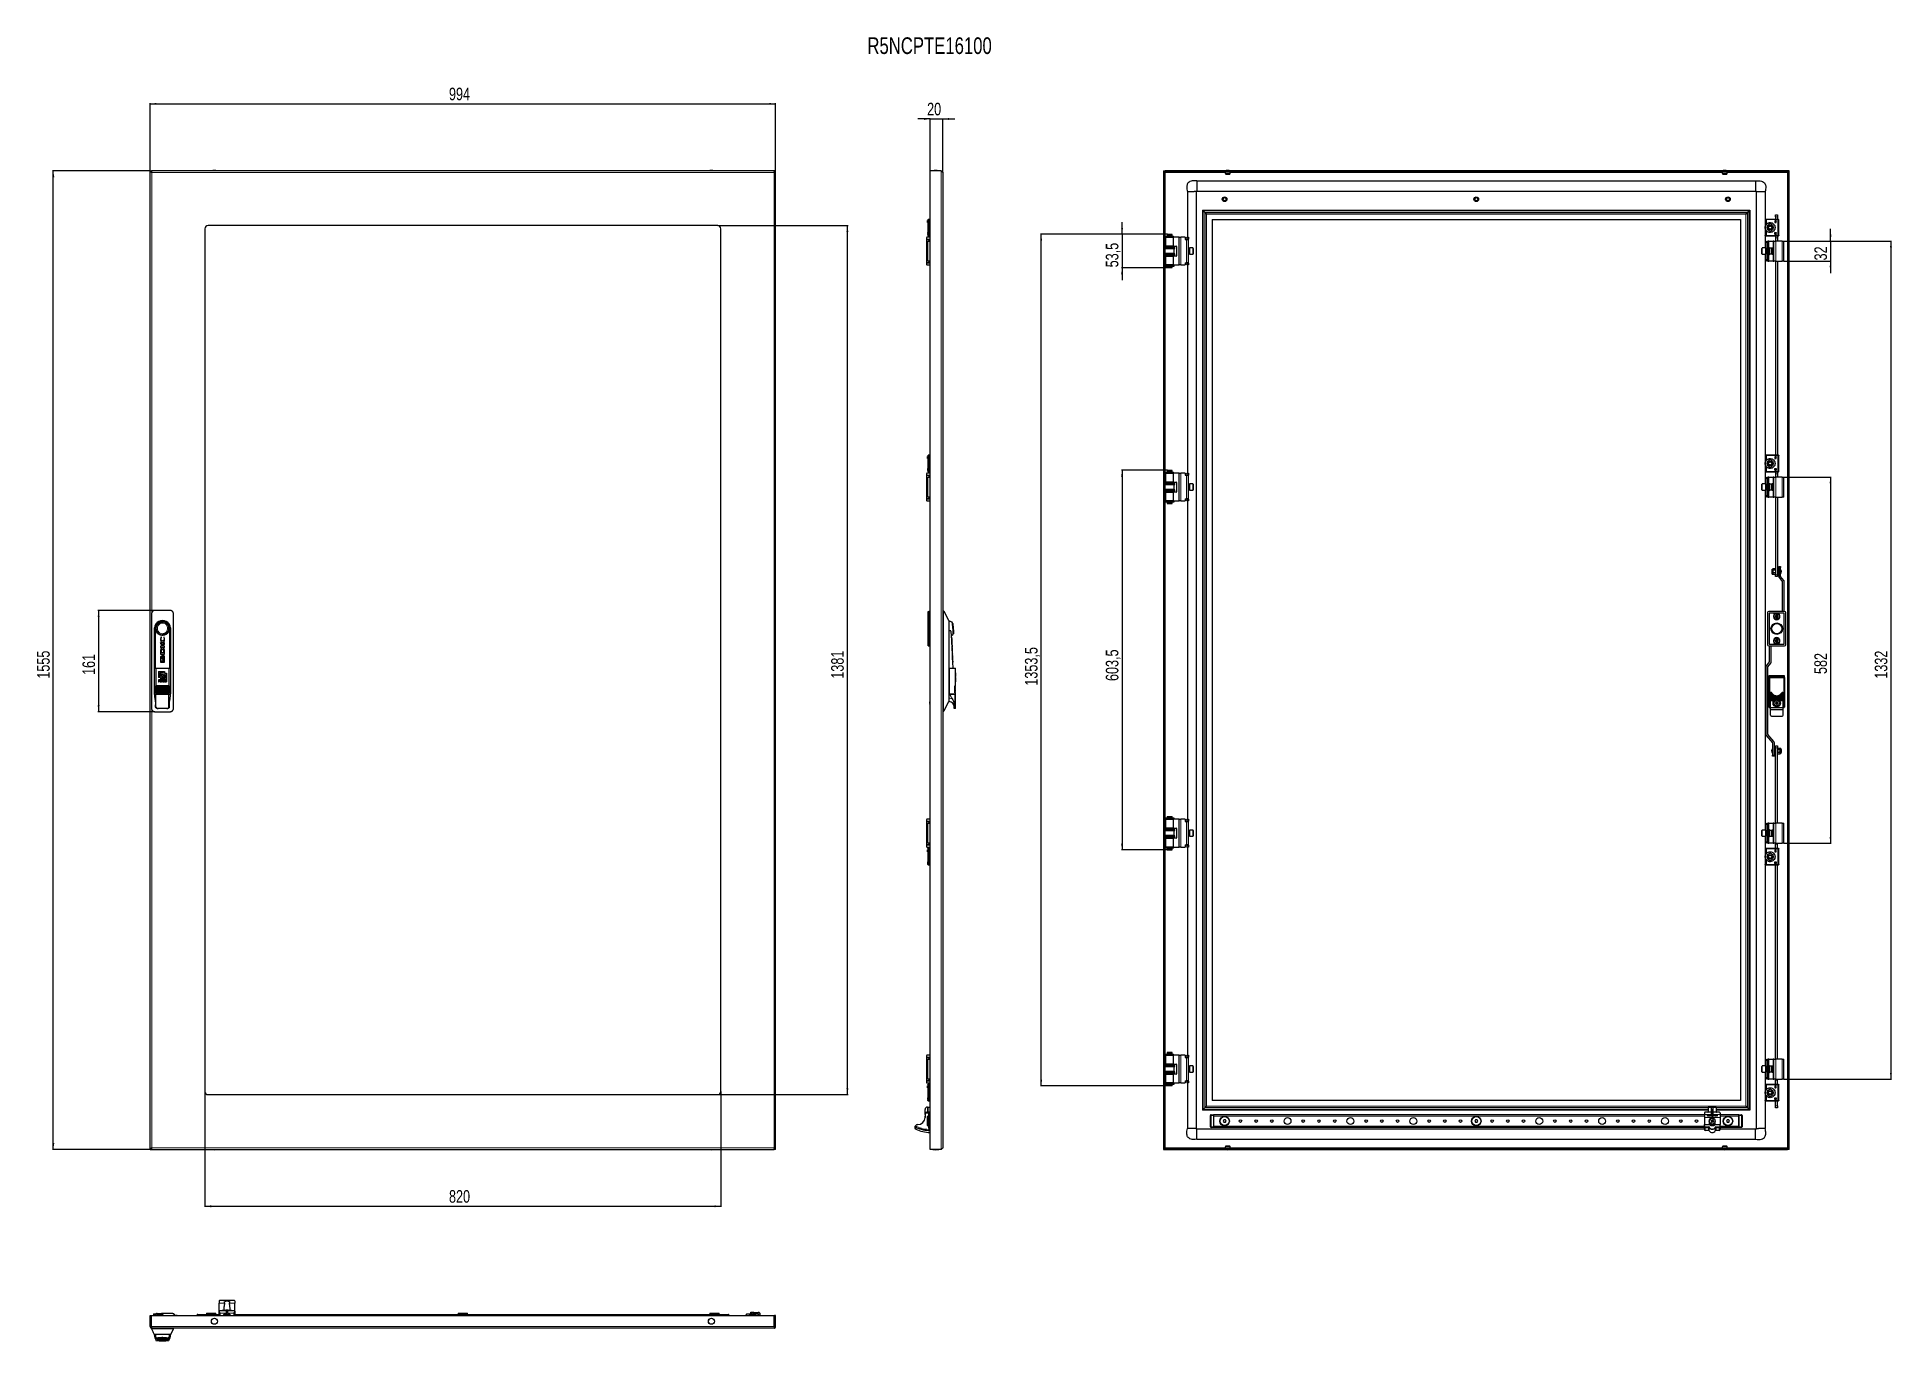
# Model space of a CAD drawing. Header units: millimetres. Extents: x -922 to 2026, y -1094 to 978.
import ezdxf

# ---------------------------------------------------------------- set-up
doc = ezdxf.new("R2010")
doc.units = ezdxf.units.MM
doc.layers.add('FORMAT', color=7, linetype='Continuous')
doc.styles.add('SLDTEXTSTYLE0', font='TXT', dxfattribs={"width": 0.75})
doc.dimstyles.new('SLDDIMSTYLE0', dxfattribs={"dimtxt": 20, "dimasz": 10, "dimexe": 0, "dimexo": 0.0625, "dimgap": 5, "dimtad": 2, "dimdec": 1, "dimrnd": 1e-09, "dimzin": 12, "dimdsep": 46, "dimtxsty": 'SLDTEXTSTYLE0', "dimsah": 1, "dimcen": 0.09, "dimadec": 0, "dimazin": 3, "dimtfac": 1, "dimtofl": 0, "dimtmove": 0, "dimatfit": 3, "dimfxl": 0, "dimfrac": 2, "dimtolj": 1, "dimtzin": 12, "dimarcsym": 0})
doc.dimstyles.new('SLDDIMSTYLE1', dxfattribs={"dimtxt": 20, "dimasz": 10, "dimexe": 0, "dimexo": 0.0625, "dimgap": 5, "dimtad": 2, "dimdec": 1, "dimrnd": 1e-09, "dimzin": 12, "dimdsep": 46, "dimtxsty": 'SLDTEXTSTYLE0', "dimsah": 1, "dimcen": 0.09, "dimadec": 0, "dimazin": 3, "dimtfac": 1, "dimtmove": 0, "dimatfit": 0, "dimfxl": 0, "dimfrac": 2, "dimtolj": 1, "dimtzin": 12, "dimarcsym": 0})

msp = doc.modelspace()

# ---------------------------------------------------------------- texts
at = {"layer": 'FORMAT', "insert": (397.62, 978.05), "char_height": 26.4583, "attachment_point": 1, "style": 'SLDTEXTSTYLE0'}
msp.add_mtext('R5NCPTE16100', dxfattribs=at)

# ---------------------------------------------------------------- blocks, each defined once
blk = doc.blocks.new('_D')
at = {"layer": 'FORMAT'}
for p, q in [((-742.3, 765.8), (-742.3, 873.3)), ((-742.3, 872.3), (251.7, 872.3)), ((251.7, 765.8), (251.7, 873.3))]:
    blk.add_line(p, q, dxfattribs=at)
for points in [[(-742.3, 872.3), (-732.3, 870.8), (-732.3, 873.9)], [(251.7, 872.3), (241.7, 873.9), (241.7, 870.8)]]:
    blk.add_solid(points, dxfattribs=at)
at = {"layer": 'FORMAT', "insert": (-267.4, 898.1), "char_height": 20, "attachment_point": 1, "style": 'SLDTEXTSTYLE0'}
blk.add_mtext('994', dxfattribs=at)
blk = doc.blocks.new('_D_1')
at = {"layer": 'FORMAT'}
for p, q in [((-742.3, 765.8), (-897.3, 765.8)), ((-896.3, -789.2), (-896.3, 765.8)), ((-742.3, -789.2), (-897.3, -789.2))]:
    blk.add_line(p, q, dxfattribs=at)
for points in [[(-896.3, 765.8), (-897.8, 755.8), (-894.7, 755.8)], [(-896.3, -789.2), (-894.7, -779.2), (-897.8, -779.2)]]:
    blk.add_solid(points, dxfattribs=at)
at = {"layer": 'FORMAT', "insert": (-922, -41.2), "char_height": 20, "attachment_point": 1, "rotation": 90, "style": 'SLDTEXTSTYLE0'}
blk.add_mtext('1555', dxfattribs=at)
blk = doc.blocks.new('_D_2')
at = {"layer": 'FORMAT'}
for p, q in [((-655.3, -697.2), (-655.3, -880.7)), ((164.7, -697.2), (164.7, -880.7)), ((-655.3, -879.7), (164.7, -879.7))]:
    blk.add_line(p, q, dxfattribs=at)
for points in [[(-655.3, -879.7), (-645.3, -881.2), (-645.3, -878.1)], [(164.7, -879.7), (154.7, -878.1), (154.7, -881.2)]]:
    blk.add_solid(points, dxfattribs=at)
at = {"layer": 'FORMAT', "insert": (-267.4, -853.9), "char_height": 20, "attachment_point": 1, "style": 'SLDTEXTSTYLE0'}
blk.add_mtext('820', dxfattribs=at)
blk = doc.blocks.new('_D_3')
at = {"layer": 'FORMAT'}
for p, q in [((159.8, 678.8), (366.8, 678.8)), ((365.8, -702.2), (365.8, 678.8)), ((159.8, -702.2), (366.8, -702.2))]:
    blk.add_line(p, q, dxfattribs=at)
for points in [[(365.8, 678.8), (364.2, 668.8), (367.3, 668.8)], [(365.8, -702.2), (367.3, -692.2), (364.2, -692.2)]]:
    blk.add_solid(points, dxfattribs=at)
at = {"layer": 'FORMAT', "insert": (340, -41.2), "char_height": 20, "attachment_point": 1, "rotation": 90, "style": 'SLDTEXTSTYLE0'}
blk.add_mtext('1381', dxfattribs=at)
blk = doc.blocks.new('_D_4')
at = {"layer": 'FORMAT'}
for p, q in [((-734.8, 67.3), (-825.3, 67.3)), ((-824.3, 67.3), (-824.3, -93.7)), ((-734.8, -93.7), (-825.3, -93.7))]:
    blk.add_line(p, q, dxfattribs=at)
for points in [[(-824.3, 67.3), (-825.8, 57.3), (-822.7, 57.3)], [(-824.3, -93.7), (-822.7, -83.7), (-825.8, -83.7)]]:
    blk.add_solid(points, dxfattribs=at)
at = {"layer": 'FORMAT', "insert": (-850, -35.3), "char_height": 20, "attachment_point": 1, "rotation": 90, "style": 'SLDTEXTSTYLE0'}
blk.add_mtext('161', dxfattribs=at)
blk = doc.blocks.new('_D_5')
at = {"layer": 'FORMAT'}
for p, q in [((497.3, 848.3), (478, 848.3)), ((497.3, 765.8), (497.3, 849.3)), ((497.3, 848.3), (517.3, 848.3)), ((517.3, 763.2), (517.3, 849.3)), ((517.3, 848.3), (536.5, 848.3))]:
    blk.add_line(p, q, dxfattribs=at)
for points in [[(497.3, 848.3), (487.3, 849.9), (487.3, 846.8)], [(517.3, 848.3), (527.3, 846.8), (527.3, 849.9)]]:
    blk.add_solid(points, dxfattribs=at)
at = {"layer": 'FORMAT', "insert": (492.5, 874.1), "char_height": 20, "attachment_point": 1, "style": 'SLDTEXTSTYLE0'}
blk.add_mtext('20', dxfattribs=at)
blk = doc.blocks.new('_D_6')
at = {"layer": 'FORMAT'}
for p, q in [((874.4, 665.1), (672.7, 665.1)), ((673.7, -688.4), (673.7, 665.1)), ((874.4, -688.4), (672.7, -688.4))]:
    blk.add_line(p, q, dxfattribs=at)
for points in [[(673.7, 665.1), (672.2, 655.1), (675.3, 655.1)], [(673.7, -688.4), (675.3, -678.4), (672.2, -678.4)]]:
    blk.add_solid(points, dxfattribs=at)
at = {"layer": 'FORMAT', "insert": (648, -52.3), "char_height": 20, "attachment_point": 1, "rotation": 90, "style": 'SLDTEXTSTYLE0'}
blk.add_mtext('1353,5', dxfattribs=at)
blk = doc.blocks.new('_D_7')
at = {"layer": 'FORMAT'}
for p, q in [((802.3, 665.1), (802.3, 684.3)), ((874.4, 665.1), (801.3, 665.1)), ((802.3, 665.1), (802.3, 611.6)), ((874.4, 611.6), (801.3, 611.6)), ((802.3, 611.6), (802.3, 592.3))]:
    blk.add_line(p, q, dxfattribs=at)
for points in [[(802.3, 665.1), (803.9, 675.1), (800.8, 675.1)], [(802.3, 611.6), (800.8, 601.6), (803.9, 601.6)]]:
    blk.add_solid(points, dxfattribs=at)
at = {"layer": 'FORMAT', "insert": (776.5, 612.5), "char_height": 20, "attachment_point": 1, "rotation": 90, "style": 'SLDTEXTSTYLE0'}
blk.add_mtext('53,5', dxfattribs=at)
blk = doc.blocks.new('_D_8')
at = {"layer": 'FORMAT'}
for p, q in [((1854.3, 654.3), (2025.3, 654.3)), ((2024.3, 654.3), (2024.3, -677.7)), ((1854.3, -677.7), (2025.3, -677.7))]:
    blk.add_line(p, q, dxfattribs=at)
for points in [[(2024.3, 654.3), (2022.8, 644.3), (2025.9, 644.3)], [(2024.3, -677.7), (2025.9, -667.7), (2022.8, -667.7)]]:
    blk.add_solid(points, dxfattribs=at)
at = {"layer": 'FORMAT', "insert": (1998.6, -41.2), "char_height": 20, "attachment_point": 1, "rotation": 90, "style": 'SLDTEXTSTYLE0'}
blk.add_mtext('1332', dxfattribs=at)
blk = doc.blocks.new('_D_9')
at = {"layer": 'FORMAT'}
for p, q in [((1854.3, 654.3), (1929.3, 654.3)), ((1928.3, 654.3), (1928.3, 673.6)), ((1928.3, 654.3), (1928.3, 622.3)), ((1854.3, 622.3), (1929.3, 622.3)), ((1928.3, 622.3), (1928.3, 603.1))]:
    blk.add_line(p, q, dxfattribs=at)
for points in [[(1928.3, 654.3), (1929.9, 664.3), (1926.8, 664.3)], [(1928.3, 622.3), (1926.8, 612.3), (1929.9, 612.3)]]:
    blk.add_solid(points, dxfattribs=at)
at = {"layer": 'FORMAT', "insert": (1902.6, 623.5), "char_height": 20, "attachment_point": 1, "rotation": 90, "style": 'SLDTEXTSTYLE0'}
blk.add_mtext('32', dxfattribs=at)
blk = doc.blocks.new('_D_10')
at = {"layer": 'FORMAT'}
for p, q in [((874.4, 290.1), (801.3, 290.1)), ((802.3, 290.1), (802.3, -313.4)), ((874.4, -313.4), (801.3, -313.4))]:
    blk.add_line(p, q, dxfattribs=at)
for points in [[(802.3, 290.1), (800.8, 280.1), (803.9, 280.1)], [(802.3, -313.4), (803.9, -303.4), (800.8, -303.4)]]:
    blk.add_solid(points, dxfattribs=at)
at = {"layer": 'FORMAT', "insert": (776.5, -44.9), "char_height": 20, "attachment_point": 1, "rotation": 90, "style": 'SLDTEXTSTYLE0'}
blk.add_mtext('603,5', dxfattribs=at)
blk = doc.blocks.new('_D_11')
at = {"layer": 'FORMAT'}
for p, q in [((1854.3, 279.3), (1929.3, 279.3)), ((1928.3, 279.3), (1928.3, -302.7)), ((1854.3, -302.7), (1929.3, -302.7))]:
    blk.add_line(p, q, dxfattribs=at)
for points in [[(1928.3, 279.3), (1926.8, 269.3), (1929.9, 269.3)], [(1928.3, -302.7), (1929.9, -292.7), (1926.8, -292.7)]]:
    blk.add_solid(points, dxfattribs=at)
at = {"layer": 'FORMAT', "insert": (1902.6, -33.8), "char_height": 20, "attachment_point": 1, "rotation": 90, "style": 'SLDTEXTSTYLE0'}
blk.add_mtext('582', dxfattribs=at)

# ---------------------------------------------------------------- dimensions: what is measured, and where the dimension line sits
at = {"layer": 'FORMAT'}
for base, p1, p2, dimstyle, picture, middle in [((251.75, 872.33), (-742.25, 765.83), (251.75, 765.83), 'SLDDIMSTYLE0', '_D', (-245.25, 872.33)), ((517.27, 848.33), (497.27, 765.83), (517.27, 763.23), 'SLDDIMSTYLE1', '_D_5', (507.27, 848.33)), ((164.75, -879.67), (-655.25, -697.17), (164.75, -697.17), 'SLDDIMSTYLE0', '_D_2', (-245.25, -879.67))]:
    dim = msp.add_linear_dim(base=base, p1=p1, p2=p2, dimstyle=dimstyle, dxfattribs=at)
    dim.commit()
    dim.dimension.update_dxf_attribs({"geometry": picture, "text_midpoint": middle, "dimtype": 160})
for base, p1, p2, dimstyle, picture, middle in [((-896.26, 765.83), (-742.25, -789.17), (-742.25, 765.83), 'SLDDIMSTYLE0', '_D_1', (-896.26, -11.67)), ((365.75, 678.83), (159.75, -702.17), (159.75, 678.83), 'SLDDIMSTYLE0', '_D_3', (365.75, -11.67)), ((802.32, 611.58), (874.41, 665.08), (874.41, 611.58), 'SLDDIMSTYLE1', '_D_7', (802.32, 638.33)), ((673.74, 665.08), (874.41, -688.42), (874.41, 665.08), 'SLDDIMSTYLE0', '_D_6', (673.74, -11.67)), ((1928.33, 622.33), (1854.33, 654.33), (1854.33, 622.33), 'SLDDIMSTYLE1', '_D_9', (1928.33, 638.33)), ((2024.33, -677.67), (1854.33, 654.33), (1854.33, -677.67), 'SLDDIMSTYLE0', '_D_8', (2024.33, -11.67)), ((802.32, -313.42), (874.41, 290.08), (874.41, -313.42), 'SLDDIMSTYLE0', '_D_10', (802.32, -11.67)), ((1928.33, -302.67), (1854.33, 279.33), (1854.33, -302.67), 'SLDDIMSTYLE0', '_D_11', (1928.33, -11.67)), ((-824.26, -93.67), (-734.75, 67.33), (-734.75, -93.67), 'SLDDIMSTYLE0', '_D_4', (-824.26, -13.17))]:
    dim = msp.add_linear_dim(base=base, p1=p1, p2=p2, angle=90, dimstyle=dimstyle, dxfattribs=at)
    dim.commit()
    dim.dimension.update_dxf_attribs({"geometry": picture, "text_midpoint": middle, "dimtype": 160})

# ---------------------------------------------------------------- linework, layer by layer
at = {"color": 7, "linetype": 'Continuous', "lineweight": 25}
for p, q in [((-742.25, 765.83), (-740.25, 765.83)), ((-742.25, -789.17), (-742.25, 765.83)), ((249.45, 765.83), (-739.95, 765.83)), ((-739.95, 764.09), (-739.95, 765.83)), ((249.45, 765.83), (249.45, 764.1)), ((251.75, 765.83), (249.75, 765.83)), ((251.75, -789.17), (251.75, 765.83)), ((497.27, -789.17), (497.27, 765.83)), ((514.67, 765.83), (497.27, 765.83)), ((517.27, 763.23), (517.27, 64.33)), ((868.33, 765.83), (870.33, 765.83)), ((868.33, 765.83), (868.33, -789.17)), ((870.33, 765.83), (870.33, -789.17)), ((870.63, 763.83), (870.63, 765.83)), ((1860.03, 765.83), (870.63, 765.83)), ((1860.03, 763.83), (870.63, 763.83)), ((870.93, 763.23), (870.73, 763.83)), ((921.33, 749.83), (921.33, 733.99)), ((921.33, 749.83), (1809.33, 749.83)), ((970.33, 761.21), (966.74, 761.21)), ((967.23, 760.83), (973.43, 760.83)), ((973.92, 761.21), (970.33, 761.21)), ((1763.92, 761.21), (1756.74, 761.21)), ((1757.23, 760.83), (1763.43, 760.83)), ((1859.94, 763.83), (1859.73, 763.23)), ((1860.03, 763.83), (1860.03, 765.83)), ((1860.33, -789.17), (1860.33, 765.83)), ((1862.33, 765.83), (1860.33, 765.83)), ((1862.33, -789.17), (1862.33, 765.83)), ((906.33, 732.83), (907.31, 732.83)), ((906.33, 732.83), (906.33, 660.33)), ((907.31, 732.83), (909.76, 732.83)), ((909.76, 732.83), (913.33, 732.83)), ((913.33, 732.83), (916.9, 732.83)), ((920.33, 732.83), (920.33, -756.17)), ((921.33, 733.83), (1809.33, 733.83)), ((1810.33, 732.83), (1810.33, -756.17)), ((1824.33, 732.83), (1824.33, 688.5)), ((159.75, 678.83), (-650.25, 678.83)), ((493.67, 688.33), (493.67, 663.33)), ((497.27, 688.83), (495.67, 688.83)), ((930.33, 703.33), (930.33, -726.67)), ((930.33, 703.33), (931.33, 702.33)), ((930.33, 703.33), (1800.33, 703.33)), ((931.43, 702.23), (933.74, 699.92)), ((933.74, 699.92), (934.43, 699.23)), ((934.43, 699.23), (936.74, 696.92)), ((945.33, 688.33), (1785.33, 688.33)), ((945.33, 688.33), (945.33, -711.67)), ((1785.33, 688.33), (1785.33, -711.67)), ((1793.92, 696.92), (1796.23, 699.23)), ((1796.23, 699.23), (1796.92, 699.92)), ((1796.92, 699.92), (1799.23, 702.23)), ((1799.33, 702.33), (1800.33, 703.33)), ((1800.33, 703.33), (1800.33, -726.67)), ((1824.33, 688.33), (1824.33, 663.33)), ((1825.16, 678.95), (1826.67, 681.21)), ((1844.33, 688.83), (1826.33, 688.83)), ((1832.33, 681.54), (1827.38, 678.68)), ((1827.38, 678.68), (1827.38, 676.83)), ((1837.28, 678.68), (1832.33, 681.54)), ((1837.28, 676.83), (1837.28, 678.68)), ((1839.77, 685.78), (1839.77, 683.92)), ((1840.23, 683.92), (1840.23, 684.2)), ((1840.3, 685.53), (1840.3, 685.75)), ((1840.68, 685.53), (1840.3, 685.53)), ((1840.3, 685.18), (1840.73, 685.18)), ((1840.3, 684.59), (1840.3, 685.18)), ((1841.03, 696.03), (1844.03, 696.03)), ((1841.03, 693.03), (1841.03, 696.03)), ((1841.03, 693.03), (1841.03, 688.83)), ((1844.03, 696.03), (1844.03, 693.03)), ((1844.03, 693.03), (1844.03, 688.83)), ((1844.93, 688.83), (1844.68, 688.83)), ((1846.33, 663.33), (1846.33, 688.33)), ((-655.25, 673.83), (-655.25, -697.17)), ((164.75, -697.17), (164.75, 673.83)), ((491.72, 659.83), (491.72, 657.83)), ((497.27, 660.33), (492.22, 660.33)), ((492.22, 657.33), (495.72, 657.33)), ((492.22, 657.33), (492.22, 657.03)), ((492.22, 619.63), (492.22, 657.03)), ((492.22, 657.03), (495.22, 657.03)), ((493.77, 654.33), (496.77, 654.33)), ((493.77, 622.33), (493.77, 654.33)), ((494.72, 657.33), (494.72, 657.03)), ((495.22, 657.03), (495.72, 657.03)), ((495.67, 662.83), (497.27, 662.83)), ((495.72, 657.03), (495.72, 657.33)), ((497.27, 654.33), (496.77, 654.33)), ((870.68, 662.03), (870.68, 661.13)), ((870.68, 662.03), (883.57, 662.03)), ((870.68, 661.13), (883.57, 661.13)), ((871.38, 660.33), (871.38, 646.33)), ((871.38, 660.33), (884.28, 660.33)), ((874.41, 665.08), (873.83, 664.08)), ((873.83, 664.08), (873.83, 662.08)), ((881.83, 664.08), (873.83, 664.08)), ((878.59, 662.08), (873.83, 662.08)), ((873.83, 661.08), (873.83, 660.33)), ((878.59, 661.08), (873.83, 661.08)), ((874.33, 662.08), (874.33, 662.03)), ((874.33, 661.13), (874.33, 661.08)), ((874.41, 665.08), (881.25, 665.08)), ((881.83, 662.08), (878.59, 662.08)), ((881.83, 661.08), (878.59, 661.08)), ((881.83, 664.08), (881.25, 665.08)), ((881.33, 662.03), (881.33, 662.08)), ((881.33, 661.08), (881.33, 661.13)), ((881.83, 662.08), (881.83, 664.08)), ((881.83, 660.33), (881.83, 661.08)), ((883.57, 662.03), (883.66, 662.03)), ((883.57, 661.13), (883.66, 661.13)), ((883.66, 661.13), (883.66, 662.03)), ((883.66, 662.03), (883.86, 662.03)), ((883.66, 661.13), (883.86, 661.13)), ((883.86, 661.13), (883.86, 662.03)), ((884.28, 646.33), (884.28, 660.33)), ((892.38, 660.33), (884.28, 660.33)), ((892.88, 660.33), (892.38, 660.33)), ((892.88, 660.33), (895.88, 660.33)), ((892.88, 616.33), (892.88, 660.33)), ((902.88, 660.33), (895.88, 660.33)), ((902.88, 660.33), (902.88, 657.03)), ((902.88, 657.03), (904.88, 657.03)), ((904.88, 657.03), (907.88, 657.03)), ((905.38, 660.33), (907.88, 660.33)), ((905.38, 659.83), (905.38, 660.33)), ((905.38, 659.83), (905.38, 657.83)), ((905.38, 657.33), (905.38, 657.83)), ((907.88, 657.33), (905.38, 657.33)), ((905.38, 657.33), (905.38, 657.03)), ((907.88, 660.33), (907.88, 659.83)), ((907.88, 659.83), (907.88, 657.83)), ((907.88, 657.83), (907.88, 657.33)), ((907.88, 657.03), (907.88, 657.33)), ((907.88, 619.63), (907.88, 657.03)), ((1824.33, 663.15), (1824.33, 643.33)), ((1826.67, 670.44), (1825.16, 672.7)), ((1826.33, 662.83), (1844.33, 662.83)), ((1827.33, 653.33), (1827.33, 654.33)), ((1827.33, 654.33), (1829.33, 654.33)), ((1827.33, 652.33), (1827.33, 653.33)), ((1827.33, 651.33), (1827.33, 652.33)), ((1829.33, 651.33), (1827.33, 651.33)), ((1827.33, 651.33), (1827.33, 650.83)), ((1829.33, 650.83), (1827.33, 650.83)), ((1827.33, 650.83), (1827.33, 625.83)), ((1827.38, 676.83), (1829.34, 676.83)), ((1827.38, 674.83), (1827.38, 676.83)), ((1827.38, 674.83), (1827.38, 672.97)), ((1827.38, 674.83), (1829.34, 674.83)), ((1827.38, 672.97), (1832.33, 670.11)), ((1829.33, 654.33), (1829.33, 653.33)), ((1830.33, 654.33), (1829.33, 654.33)), ((1829.33, 652.33), (1829.33, 653.33)), ((1829.33, 652.33), (1829.33, 651.33)), ((1829.33, 651.33), (1829.33, 650.83)), ((1829.33, 650.83), (1829.33, 625.83)), ((1830.04, 676.83), (1829.34, 676.83)), ((1829.34, 674.83), (1830.04, 674.83)), ((1830.33, 654.33), (1837.33, 654.33)), ((1832.33, 670.11), (1837.28, 672.97)), ((1835.32, 676.83), (1834.62, 676.83)), ((1834.62, 674.83), (1835.32, 674.83)), ((1835.32, 676.83), (1837.28, 676.83)), ((1835.32, 674.83), (1837.28, 674.83)), ((1837.28, 676.83), (1837.28, 674.83)), ((1837.28, 672.97), (1837.28, 674.83)), ((1838.33, 654.33), (1837.33, 654.33)), ((1838.33, 654.33), (1841.33, 654.33)), ((1838.33, 622.33), (1838.33, 654.33)), ((1839.77, 665.87), (1839.77, 667.74)), ((1840.23, 667.73), (1840.23, 667.45)), ((1840.3, 666.47), (1840.3, 667.06)), ((1840.73, 666.47), (1840.3, 666.47)), ((1840.68, 666.12), (1840.3, 666.12)), ((1840.3, 666.12), (1840.3, 665.9)), ((1841.03, 662.92), (1841.03, 659.53)), ((1841.03, 659.53), (1841.03, 654.33)), ((1851.33, 654.33), (1841.33, 654.33)), ((1844.03, 662.92), (1844.03, 659.53)), ((1844.03, 659.53), (1844.03, 654.33)), ((1844.68, 662.83), (1844.93, 662.83)), ((1851.33, 654.33), (1854.33, 654.33)), ((1854.33, 622.33), (1854.33, 654.33)), ((495.22, 619.63), (492.22, 619.63)), ((492.22, 619.63), (492.22, 619.33)), ((495.72, 619.33), (492.22, 619.33)), ((496.77, 622.33), (493.77, 622.33)), ((494.72, 619.63), (494.72, 619.33)), ((495.72, 619.63), (495.22, 619.63)), ((495.72, 619.33), (495.72, 619.63)), ((496.77, 622.33), (497.27, 622.33)), ((870.33, 645.33), (885.33, 645.33)), ((885.33, 644.73), (870.33, 644.73)), ((885.33, 641.93), (870.33, 641.93)), ((885.33, 634.73), (870.33, 634.73)), ((885.33, 631.93), (870.33, 631.93)), ((870.33, 631.33), (885.33, 631.33)), ((884.28, 646.33), (871.38, 646.33)), ((871.38, 630.33), (871.38, 616.33)), ((871.38, 630.33), (884.28, 630.33)), ((873.83, 646.33), (873.83, 645.33)), ((873.83, 631.33), (873.83, 630.33)), ((881.83, 645.33), (881.83, 646.33)), ((881.83, 630.33), (881.83, 631.33)), ((884.28, 646.33), (888.38, 646.33)), ((884.28, 616.33), (884.28, 630.33)), ((888.38, 630.33), (884.28, 630.33)), ((885.33, 644.73), (885.33, 645.33)), ((886.03, 644.04), (885.33, 644.73)), ((885.33, 641.93), (886.03, 642.61)), ((885.33, 634.73), (885.33, 641.93)), ((886.03, 634.04), (885.33, 634.73)), ((885.33, 631.93), (886.03, 632.61)), ((885.33, 631.33), (885.33, 631.93)), ((888.88, 645.83), (888.88, 630.83)), ((902.88, 619.63), (904.88, 619.63)), ((902.88, 619.63), (902.88, 616.33)), ((907.88, 619.63), (904.88, 619.63)), ((905.38, 619.63), (905.38, 619.33)), ((905.38, 619.33), (907.88, 619.33)), ((905.38, 618.83), (905.38, 619.33)), ((909.13, 641.33), (907.88, 641.33)), ((907.88, 635.33), (909.13, 635.33)), ((907.88, 619.33), (907.88, 619.63)), ((907.88, 619.33), (907.88, 618.83)), ((914.78, 643.33), (909.38, 643.33)), ((909.38, 643.33), (909.38, 633.33)), ((909.38, 633.33), (914.78, 633.33)), ((915.38, 642.73), (915.38, 633.93)), ((1819.33, 636.08), (1819.33, 642.73)), ((1819.33, 633.93), (1819.33, 636.08)), ((1825.33, 643.33), (1819.93, 643.33)), ((1819.93, 633.33), (1825.33, 633.33)), ((1824.33, 633.33), (1824.33, 313.5)), ((1825.33, 635.77), (1825.33, 643.33)), ((1825.33, 633.33), (1825.33, 635.77)), ((1826.83, 641.33), (1825.58, 641.33)), ((1825.58, 635.33), (1826.83, 635.33)), ((1827.33, 643.33), (1826.83, 643.33)), ((1826.83, 643.33), (1826.83, 642.12)), ((1826.83, 642.12), (1826.83, 633.33)), ((1826.83, 633.33), (1827.33, 633.33)), ((1829.33, 625.83), (1827.33, 625.83)), ((1827.33, 625.83), (1827.33, 625.33)), ((1827.33, 624.33), (1827.33, 625.33)), ((1827.33, 625.33), (1829.33, 625.33)), ((1827.33, 623.33), (1827.33, 624.33)), ((1827.33, 622.33), (1827.33, 623.33)), ((1829.33, 622.33), (1827.33, 622.33)), ((1829.33, 644.33), (1830.33, 644.33)), ((1830.33, 632.33), (1829.33, 632.33)), ((1829.33, 625.83), (1829.33, 625.33)), ((1829.33, 625.33), (1829.33, 624.33)), ((1829.33, 623.33), (1829.33, 624.33)), ((1829.33, 623.33), (1829.33, 622.33)), ((1829.33, 622.33), (1830.33, 622.33)), ((1831.03, 644.33), (1830.33, 644.33)), ((1830.33, 632.33), (1831.03, 632.33)), ((1837.33, 622.33), (1830.33, 622.33)), ((1831.03, 644.33), (1831.03, 643.88)), ((1831.03, 632.78), (1831.03, 632.33)), ((1834.96, 642.83), (1831.83, 642.83)), ((1831.83, 633.83), (1831.83, 642.83)), ((1831.83, 633.83), (1834.96, 633.83)), ((1835.83, 642.33), (1834.96, 642.83)), ((1834.96, 633.83), (1834.96, 642.83)), ((1834.96, 633.83), (1835.83, 634.33)), ((1835.83, 634.33), (1835.83, 642.33)), ((1836.63, 632.33), (1836.63, 644.33)), ((1837.33, 644.33), (1836.63, 644.33)), ((1836.63, 632.33), (1837.33, 632.33)), ((1837.33, 644.33), (1838.33, 644.33)), ((1838.33, 632.33), (1837.33, 632.33)), ((1837.33, 622.33), (1838.33, 622.33)), ((1841.33, 622.33), (1838.33, 622.33)), ((1841.03, 622.33), (1841.03, 313.83)), ((1841.33, 622.33), (1851.33, 622.33)), ((1844.03, 622.33), (1844.03, 313.83)), ((1854.33, 622.33), (1851.33, 622.33)), ((491.72, 618.83), (491.72, 616.83)), ((492.22, 616.33), (497.27, 616.33)), ((870.68, 615.53), (870.68, 614.63)), ((870.68, 615.53), (884.98, 615.53)), ((870.68, 614.63), (884.98, 614.63)), ((884.28, 616.33), (871.38, 616.33)), ((873.83, 616.33), (873.83, 615.58)), ((878.59, 615.58), (873.83, 615.58)), ((873.83, 614.58), (873.83, 612.58)), ((878.59, 614.58), (873.83, 614.58)), ((873.83, 612.58), (874.41, 611.58)), ((873.83, 612.58), (878.59, 612.58)), ((874.33, 615.58), (874.33, 615.53)), ((874.33, 614.63), (874.33, 614.58)), ((878.48, 611.58), (874.41, 611.58)), ((881.25, 611.58), (878.48, 611.58)), ((881.83, 615.58), (878.59, 615.58)), ((881.83, 614.58), (878.59, 614.58)), ((878.59, 612.58), (881.83, 612.58)), ((881.25, 611.58), (881.83, 612.58)), ((881.33, 615.53), (881.33, 615.58)), ((881.33, 614.58), (881.33, 614.63)), ((881.83, 615.58), (881.83, 616.33)), ((881.83, 612.58), (881.83, 614.58)), ((884.28, 616.33), (892.38, 616.33)), ((884.98, 614.63), (884.98, 615.53)), ((892.38, 616.33), (892.88, 616.33)), ((895.88, 616.33), (892.88, 616.33)), ((895.88, 616.33), (902.88, 616.33)), ((905.38, 618.83), (905.38, 616.83)), ((905.38, 616.33), (905.38, 616.83)), ((907.88, 616.33), (905.38, 616.33)), ((906.33, 616.33), (906.33, 285.33)), ((907.88, 618.83), (907.88, 616.83)), ((907.88, 616.83), (907.88, 616.33)), ((493.67, 313.33), (493.67, 288.33)), ((497.27, 313.83), (495.67, 313.83)), ((1824.33, 313.33), (1824.33, 288.33)), ((1825.16, 303.95), (1826.67, 306.21)), ((1826.67, 295.44), (1825.16, 297.7)), ((1844.33, 313.83), (1826.33, 313.83)), ((1832.33, 306.54), (1827.38, 303.68)), ((1827.38, 303.68), (1827.38, 301.83)), ((1827.38, 301.83), (1829.34, 301.83)), ((1827.38, 299.83), (1827.38, 301.83)), ((1827.38, 299.83), (1827.38, 297.97)), ((1827.38, 299.83), (1829.34, 299.83)), ((1827.38, 297.97), (1832.33, 295.11)), ((1830.04, 301.83), (1829.34, 301.83)), ((1829.34, 299.83), (1830.04, 299.83)), ((1837.28, 303.68), (1832.33, 306.54)), ((1832.33, 295.11), (1837.28, 297.97)), ((1835.32, 301.83), (1834.62, 301.83)), ((1834.62, 299.83), (1835.32, 299.83)), ((1835.32, 301.83), (1837.28, 301.83)), ((1835.32, 299.83), (1837.28, 299.83)), ((1837.28, 301.83), (1837.28, 303.68)), ((1837.28, 301.83), (1837.28, 299.83)), ((1837.28, 297.97), (1837.28, 299.83)), ((1839.77, 310.78), (1839.77, 308.92)), ((1840.23, 308.92), (1840.23, 309.2)), ((1840.3, 310.53), (1840.3, 310.75)), ((1840.68, 310.53), (1840.3, 310.53)), ((1840.3, 310.18), (1840.73, 310.18)), ((1840.3, 309.59), (1840.3, 310.18)), ((1844.93, 313.83), (1844.68, 313.83)), ((1846.33, 288.33), (1846.33, 313.33)), ((491.72, 284.83), (491.72, 282.83)), ((497.27, 285.33), (492.22, 285.33)), ((492.22, 282.33), (495.72, 282.33)), ((492.22, 282.33), (492.22, 282.03)), ((492.22, 244.63), (492.22, 282.03)), ((492.22, 282.03), (495.22, 282.03)), ((493.77, 279.33), (496.77, 279.33)), ((493.77, 247.33), (493.77, 279.33)), ((494.72, 282.33), (494.72, 282.03)), ((495.22, 282.03), (495.72, 282.03)), ((495.67, 287.83), (497.27, 287.83)), ((495.72, 282.03), (495.72, 282.33)), ((497.27, 279.33), (496.77, 279.33)), ((870.33, 270.33), (885.33, 270.33)), ((885.33, 269.73), (870.33, 269.73)), ((885.33, 266.93), (870.33, 266.93)), ((870.68, 287.03), (870.68, 286.13)), ((870.68, 287.03), (883.57, 287.03)), ((870.68, 286.13), (883.57, 286.13)), ((871.38, 285.33), (871.38, 271.33)), ((871.38, 285.33), (884.28, 285.33)), ((884.28, 271.33), (871.38, 271.33)), ((874.41, 290.08), (873.83, 289.08)), ((873.83, 289.08), (873.83, 287.08)), ((881.83, 289.08), (873.83, 289.08)), ((878.59, 287.08), (873.83, 287.08)), ((873.83, 286.08), (873.83, 285.33)), ((878.59, 286.08), (873.83, 286.08)), ((873.83, 271.33), (873.83, 270.33)), ((874.33, 287.08), (874.33, 287.03)), ((874.33, 286.13), (874.33, 286.08)), ((874.41, 290.08), (881.25, 290.08)), ((881.83, 287.08), (878.59, 287.08)), ((881.83, 286.08), (878.59, 286.08)), ((881.83, 289.08), (881.25, 290.08)), ((881.33, 287.03), (881.33, 287.08)), ((881.33, 286.08), (881.33, 286.13)), ((881.83, 287.08), (881.83, 289.08)), ((881.83, 285.33), (881.83, 286.08)), ((881.83, 270.33), (881.83, 271.33)), ((883.57, 287.03), (883.66, 287.03)), ((883.57, 286.13), (883.66, 286.13)), ((883.66, 286.13), (883.66, 287.03)), ((883.66, 287.03), (883.86, 287.03)), ((883.66, 286.13), (883.86, 286.13)), ((883.86, 286.13), (883.86, 287.03)), ((884.28, 271.33), (884.28, 285.33)), ((892.38, 285.33), (884.28, 285.33)), ((884.28, 271.33), (888.38, 271.33)), ((885.33, 269.73), (885.33, 270.33)), ((886.03, 269.04), (885.33, 269.73)), ((885.33, 266.93), (886.03, 267.61)), ((885.33, 259.73), (885.33, 266.93)), ((888.88, 270.83), (888.88, 255.83)), ((892.88, 285.33), (892.38, 285.33)), ((892.88, 285.33), (895.88, 285.33)), ((892.88, 241.33), (892.88, 285.33)), ((902.88, 285.33), (895.88, 285.33)), ((902.88, 285.33), (902.88, 282.03)), ((902.88, 282.03), (904.88, 282.03)), ((904.88, 282.03), (907.88, 282.03)), ((905.38, 285.33), (907.88, 285.33)), ((905.38, 284.83), (905.38, 285.33)), ((905.38, 284.83), (905.38, 282.83)), ((905.38, 282.33), (905.38, 282.83)), ((907.88, 282.33), (905.38, 282.33)), ((905.38, 282.33), (905.38, 282.03)), ((907.88, 285.33), (907.88, 284.83)), ((907.88, 284.83), (907.88, 282.83)), ((907.88, 282.83), (907.88, 282.33)), ((907.88, 282.03), (907.88, 282.33)), ((907.88, 244.63), (907.88, 282.03)), ((909.13, 266.33), (907.88, 266.33)), ((914.78, 268.33), (909.38, 268.33)), ((909.38, 268.33), (909.38, 258.33)), ((915.38, 267.73), (915.38, 258.93)), ((1819.33, 261.08), (1819.33, 267.73)), ((1825.33, 268.33), (1819.93, 268.33)), ((1824.33, 288.15), (1824.33, 268.33)), ((1825.33, 260.77), (1825.33, 268.33)), ((1826.83, 266.33), (1825.58, 266.33)), ((1826.33, 287.83), (1844.33, 287.83)), ((1827.33, 268.33), (1826.83, 268.33)), ((1826.83, 268.33), (1826.83, 267.12)), ((1826.83, 267.12), (1826.83, 258.33)), ((1827.33, 279.33), (1829.33, 279.33)), ((1827.33, 278.33), (1827.33, 279.33)), ((1827.33, 277.33), (1827.33, 278.33)), ((1827.33, 276.33), (1827.33, 277.33)), ((1829.33, 276.33), (1827.33, 276.33)), ((1827.33, 276.33), (1827.33, 275.83)), ((1829.33, 275.83), (1827.33, 275.83)), ((1827.33, 275.83), (1827.33, 250.83)), ((1829.33, 279.33), (1829.33, 278.33)), ((1830.33, 279.33), (1829.33, 279.33)), ((1829.33, 277.33), (1829.33, 278.33)), ((1829.33, 277.33), (1829.33, 276.33)), ((1829.33, 276.33), (1829.33, 275.83)), ((1829.33, 275.83), (1829.33, 250.83)), ((1829.33, 269.33), (1830.33, 269.33)), ((1830.33, 279.33), (1837.33, 279.33)), ((1831.03, 269.33), (1830.33, 269.33)), ((1831.03, 269.33), (1831.03, 268.88)), ((1834.96, 267.83), (1831.83, 267.83)), ((1831.83, 258.83), (1831.83, 267.83)), ((1835.83, 267.33), (1834.96, 267.83)), ((1834.96, 258.83), (1834.96, 267.83)), ((1835.83, 259.33), (1835.83, 267.33)), ((1836.63, 257.33), (1836.63, 269.33)), ((1837.33, 269.33), (1836.63, 269.33)), ((1838.33, 279.33), (1837.33, 279.33)), ((1837.33, 269.33), (1838.33, 269.33)), ((1838.33, 279.33), (1841.33, 279.33)), ((1838.33, 247.33), (1838.33, 279.33)), ((1839.77, 290.87), (1839.77, 292.74)), ((1840.23, 292.73), (1840.23, 292.45)), ((1840.3, 291.47), (1840.3, 292.06)), ((1840.73, 291.47), (1840.3, 291.47)), ((1840.68, 291.12), (1840.3, 291.12)), ((1840.3, 291.12), (1840.3, 290.9)), ((1841.03, 287.92), (1841.03, 284.53)), ((1841.03, 284.53), (1841.03, 279.33)), ((1851.33, 279.33), (1841.33, 279.33)), ((1844.03, 287.92), (1844.03, 284.53)), ((1844.03, 284.53), (1844.03, 279.33)), ((1844.68, 287.83), (1844.93, 287.83)), ((1851.33, 279.33), (1854.33, 279.33)), ((1854.33, 247.33), (1854.33, 279.33)), ((491.72, 243.83), (491.72, 241.83)), ((495.22, 244.63), (492.22, 244.63)), ((492.22, 244.63), (492.22, 244.33)), ((495.72, 244.33), (492.22, 244.33)), ((492.22, 241.33), (497.27, 241.33)), ((496.77, 247.33), (493.77, 247.33)), ((494.72, 244.63), (494.72, 244.33)), ((495.72, 244.63), (495.22, 244.63)), ((495.72, 244.33), (495.72, 244.63)), ((496.77, 247.33), (497.27, 247.33)), ((885.33, 259.73), (870.33, 259.73)), ((885.33, 256.93), (870.33, 256.93)), ((870.33, 256.33), (885.33, 256.33)), ((870.68, 240.53), (870.68, 239.63)), ((870.68, 240.53), (884.98, 240.53)), ((870.68, 239.63), (884.98, 239.63)), ((871.38, 255.33), (871.38, 241.33)), ((871.38, 255.33), (884.28, 255.33)), ((884.28, 241.33), (871.38, 241.33)), ((873.83, 256.33), (873.83, 255.33)), ((873.83, 241.33), (873.83, 240.58)), ((878.59, 240.58), (873.83, 240.58)), ((873.83, 239.58), (873.83, 237.58)), ((878.59, 239.58), (873.83, 239.58)), ((873.83, 237.58), (874.41, 236.58)), ((873.83, 237.58), (878.59, 237.58)), ((874.33, 240.58), (874.33, 240.53)), ((874.33, 239.63), (874.33, 239.58)), ((878.48, 236.58), (874.41, 236.58)), ((881.25, 236.58), (878.48, 236.58)), ((881.83, 240.58), (878.59, 240.58)), ((881.83, 239.58), (878.59, 239.58)), ((878.59, 237.58), (881.83, 237.58)), ((881.25, 236.58), (881.83, 237.58)), ((881.33, 240.53), (881.33, 240.58)), ((881.33, 239.58), (881.33, 239.63)), ((881.83, 255.33), (881.83, 256.33)), ((881.83, 240.58), (881.83, 241.33)), ((881.83, 237.58), (881.83, 239.58)), ((884.28, 241.33), (884.28, 255.33)), ((888.38, 255.33), (884.28, 255.33)), ((884.28, 241.33), (892.38, 241.33)), ((884.98, 239.63), (884.98, 240.53)), ((886.03, 259.04), (885.33, 259.73)), ((885.33, 256.93), (886.03, 257.61)), ((885.33, 256.33), (885.33, 256.93)), ((892.38, 241.33), (892.88, 241.33)), ((895.88, 241.33), (892.88, 241.33)), ((895.88, 241.33), (902.88, 241.33)), ((902.88, 244.63), (904.88, 244.63)), ((902.88, 244.63), (902.88, 241.33)), ((907.88, 244.63), (904.88, 244.63)), ((905.38, 244.63), (905.38, 244.33)), ((905.38, 244.33), (907.88, 244.33)), ((905.38, 243.83), (905.38, 244.33)), ((905.38, 243.83), (905.38, 241.83)), ((905.38, 241.33), (905.38, 241.83)), ((907.88, 241.33), (905.38, 241.33)), ((906.33, 241.33), (906.33, -264.67)), ((907.88, 260.33), (909.13, 260.33)), ((907.88, 244.33), (907.88, 244.63)), ((907.88, 244.33), (907.88, 243.83)), ((907.88, 243.83), (907.88, 241.83)), ((907.88, 241.83), (907.88, 241.33)), ((909.38, 258.33), (914.78, 258.33)), ((1819.33, 258.93), (1819.33, 261.08)), ((1819.93, 258.33), (1825.33, 258.33)), ((1824.33, 258.33), (1824.33, -281.67)), ((1825.33, 258.33), (1825.33, 260.77)), ((1825.58, 260.33), (1826.83, 260.33)), ((1826.83, 258.33), (1827.33, 258.33)), ((1829.33, 250.83), (1827.33, 250.83)), ((1827.33, 250.83), (1827.33, 250.33)), ((1827.33, 250.33), (1829.33, 250.33)), ((1827.33, 249.33), (1827.33, 250.33)), ((1827.33, 248.33), (1827.33, 249.33)), ((1827.33, 247.33), (1827.33, 248.33)), ((1829.33, 247.33), (1827.33, 247.33)), ((1830.33, 257.33), (1829.33, 257.33)), ((1829.33, 250.83), (1829.33, 250.33)), ((1829.33, 250.33), (1829.33, 249.33)), ((1829.33, 248.33), (1829.33, 249.33)), ((1829.33, 248.33), (1829.33, 247.33)), ((1829.33, 247.33), (1830.33, 247.33)), ((1830.33, 257.33), (1831.03, 257.33)), ((1837.33, 247.33), (1830.33, 247.33)), ((1831.03, 257.78), (1831.03, 257.33)), ((1831.83, 258.83), (1834.96, 258.83)), ((1834.96, 258.83), (1835.83, 259.33)), ((1836.63, 257.33), (1837.33, 257.33)), ((1838.33, 257.33), (1837.33, 257.33)), ((1837.33, 247.33), (1838.33, 247.33)), ((1841.33, 247.33), (1838.33, 247.33)), ((1841.03, 247.33), (1841.03, 124.03)), ((1841.33, 247.33), (1851.33, 247.33)), ((1844.03, 247.33), (1844.03, 124.03)), ((1854.33, 247.33), (1851.33, 247.33)), ((1835.83, 131.98), (1835.33, 131.48)), ((1835.33, 126.58), (1835.33, 131.48)), ((1835.33, 126.58), (1835.83, 126.08)), ((1837.03, 132.88), (1835.83, 132.88)), ((1835.83, 129.03), (1835.83, 132.88)), ((1835.83, 125.18), (1835.83, 129.03)), ((1835.83, 125.18), (1837.03, 125.18)), ((1837.38, 133.48), (1837.03, 132.88)), ((1837.03, 129.03), (1837.03, 132.88)), ((1837.03, 125.18), (1837.03, 129.03)), ((1837.03, 125.18), (1837.38, 124.58)), ((1840.48, 133.48), (1837.38, 133.48)), ((1840.48, 131.25), (1837.38, 131.25)), ((1840.48, 126.8), (1837.38, 126.8)), ((1840.48, 124.58), (1837.38, 124.58)), ((1840.83, 132.88), (1840.48, 133.48)), ((1840.48, 124.58), (1840.83, 125.18)), ((1840.83, 132.88), (1840.83, 125.18)), ((1841.03, 131.98), (1840.83, 131.98)), ((1840.83, 126.08), (1841.03, 126.08)), ((1841.03, 121.03), (1841.03, 124.03)), ((1844.03, 121.03), (1841.03, 121.03)), ((1846.03, 133.03), (1844.03, 133.03)), ((1844.03, 125.03), (1846.03, 125.03)), ((1844.03, 124.03), (1844.03, 121.03)), ((1846.03, 137.33), (1849.03, 137.33)), ((1846.03, 135.33), (1846.03, 137.33)), ((1846.03, 135.33), (1846.03, 121.4)), ((1846.72, 119.41), (1851.59, 113.24)), ((1849.03, 137.33), (1849.03, 135.33)), ((1849.03, 121.4), (1849.03, 135.33)), ((1853.94, 115.1), (1849.07, 121.27)), ((1851.63, 113.12), (1851.63, 65.83)), ((1854.63, 65.83), (1854.63, 113.12)), ((-740.25, 61.83), (-740.25, -88.17)), ((-710.75, 67.33), (-734.75, 67.33)), ((-705.25, -88.17), (-705.25, 61.83)), ((494.37, 65.83), (495.27, 65.83)), ((494.37, 63.83), (494.37, 65.83)), ((494.37, 12.83), (494.37, 63.83)), ((495.67, 65.43), (495.67, 63.83)), ((495.67, 65.03), (497.27, 65.03)), ((495.67, 63.83), (495.67, 12.83)), ((518.27, 67.33), (517.27, 67.33)), ((517.27, 64.33), (517.27, 61.83)), ((517.27, 61.83), (517.27, -88.17)), ((518.27, 61.83), (518.27, -88.17)), ((527.27, 51.33), (519.35, 65.41)), ((1828.33, 63.83), (1828.33, 12.83)), ((1855.33, 65.83), (1830.33, 65.83)), ((1830.83, 62.83), (1830.83, 13.83)), ((1841.23, 62.83), (1830.83, 62.83)), ((1842.23, 60.1), (1842.23, 58.53)), ((1842.67, 59.73), (1842.23, 60.1)), ((1842.67, 59.73), (1842.67, 58.53)), ((1842.99, 59.73), (1843.43, 60.1)), ((1842.99, 58.53), (1842.99, 59.73)), ((1843.43, 58.53), (1843.43, 60.1)), ((1854.83, 62.83), (1844.43, 62.83)), ((1854.83, 13.83), (1854.83, 62.83)), ((1857.33, 12.83), (1857.33, 63.83)), ((-735.75, 38.33), (-735.75, -64.67)), ((-733.75, -24.67), (-733.75, 35.33)), ((-733.75, 35.33), (-733.75, 35.33)), ((-711.76, 35.33), (-711.75, 35.33)), ((-711.75, 35.33), (-711.75, -24.67)), ((-709.75, -64.67), (-709.75, 38.33)), ((527.27, 51.33), (527.27, 45.86)), ((527.27, 45.86), (527.27, 38.33)), ((527.27, 38.33), (527.27, -64.67)), ((534.21, 30.26), (534.22, 30.45)), ((1842.13, 58.43), (1840.56, 58.43)), ((1840.92, 57.99), (1840.56, 58.43)), ((1840.92, 57.66), (1840.56, 57.23)), ((1840.56, 57.23), (1842.13, 57.23)), ((1842.13, 57.99), (1840.92, 57.99)), ((1840.92, 57.66), (1842.13, 57.66)), ((1842.23, 57.13), (1842.23, 55.55)), ((1842.67, 55.92), (1842.23, 55.55)), ((1842.67, 57.13), (1842.67, 55.92)), ((1842.99, 55.92), (1842.99, 57.13)), ((1842.99, 55.92), (1843.43, 55.55)), ((1843.43, 55.55), (1843.43, 57.13)), ((1845.1, 58.43), (1843.53, 58.43)), ((1844.73, 57.99), (1843.53, 57.99)), ((1843.53, 57.66), (1844.73, 57.66)), ((1843.53, 57.23), (1845.1, 57.23)), ((1844.73, 57.99), (1845.1, 58.43)), ((1844.73, 57.66), (1845.1, 57.23)), ((-725.45, 25), (-725.98, 21.85)), ((-723.11, 12.66), (-725.9, 16.45)), ((-725.9, 16.45), (-725.9, 14.76)), ((-725.9, 14.76), (-722.95, 10.77)), ((-722.95, 10.77), (-725.9, 10.77)), ((-725.9, 10.77), (-725.9, 8.54)), ((-725.9, 8.54), (-719.61, 8.54)), ((-725.9, 2.14), (-725.9, -2.09)), ((-724.37, 24.63), (-725.45, 25)), ((-724.94, 2.8), (-725.02, 1.83)), ((-725.02, 1.83), (-725.02, 0.28)), ((-725.02, 0.28), (-720.39, 0.28)), ((-724.37, 24.33), (-724.37, 24.63)), ((-719.61, 16.54), (-723.11, 12.66)), ((-722.25, 10.77), (-719.61, 13.81)), ((-719.61, 10.77), (-722.25, 10.77)), ((-719.97, 24.6), (-720.77, 24.88)), ((-720.77, 24.88), (-720.77, 24.65)), ((-720.39, 0.28), (-720.39, 1.7)), ((-719.53, 21.82), (-719.97, 24.6)), ((-719.64, 2.97), (-719.81, 4.59)), ((-719.61, 1.97), (-719.64, 2.97)), ((-719.61, 13.81), (-719.61, 16.54)), ((-719.61, 8.54), (-719.61, 10.77)), ((-719.61, 1.95), (-719.61, 1.97)), ((-719.61, 1.93), (-719.61, 1.95)), ((-719.61, -2.09), (-719.61, 1.93)), ((494.37, 10.83), (494.37, 12.83)), ((494.37, 10.83), (495.27, 10.83)), ((495.67, 12.83), (495.67, 11.23)), ((497.27, 11.63), (495.67, 11.63)), ((531.79, 18.65), (531.39, 27.85)), ((531.51, 24.63), (531.46, 25)), ((531.52, 24.63), (531.47, 25)), ((531.47, 25), (531.59, 21.85)), ((531.52, 24.33), (531.51, 24.63)), ((531.52, 24.63), (531.51, 24.63)), ((531.53, 24.33), (531.52, 24.63)), ((531.53, 24.33), (531.52, 24.33)), ((531.88, 16.57), (531.78, 18.65)), ((531.79, 18.64), (531.78, 18.64)), ((532.06, 12.66), (531.83, 16.45)), ((532.04, 13.06), (531.9, 16.15)), ((531.9, 14.76), (532.14, 10.77)), ((532.03, 13.06), (532.06, 12.66)), ((532.1, 11.4), (532.05, 12.66)), ((532.06, 12.66), (532.05, 12.66)), ((532.08, 10.77), (532.07, 10.77)), ((532.14, 10.77), (532.08, 10.77)), ((532.23, 8.54), (532.13, 10.77)), ((532.17, 8.54), (532.17, 8.55)), ((532.17, 8.54), (532.17, 8.54)), ((532.29, 7.28), (532.24, 8.55)), ((532.28, 7.27), (532.28, 7.28)), ((532.39, 4.82), (532.3, 6.96)), ((532.4, 4.82), (532.39, 4.82)), ((532.6, 0.28), (532.4, 4.85)), ((532.45, 2.8), (532.49, 1.83)), ((532.46, 2.8), (532.5, 1.83)), ((532.57, 0.28), (532.56, 0.28)), ((532.69, -2.09), (532.59, 0.28)), ((1830.33, 10.83), (1855.33, 10.83)), ((1830.83, 13.83), (1841.23, 13.83)), ((1831.03, 10.83), (1831.03, -14.4)), ((1834.03, -14.4), (1834.03, 10.83)), ((1840.92, 18.99), (1840.56, 19.43)), ((1840.56, 19.43), (1842.13, 19.43)), ((1840.92, 18.66), (1840.56, 18.23)), ((1842.13, 18.23), (1840.56, 18.23)), ((1840.92, 18.99), (1842.13, 18.99)), ((1842.13, 18.66), (1840.92, 18.66)), ((1842.23, 19.53), (1842.23, 21.1)), ((1842.67, 20.73), (1842.23, 21.1)), ((1842.23, 16.55), (1842.23, 18.13)), ((1842.67, 16.92), (1842.23, 16.55)), ((1842.67, 19.53), (1842.67, 20.73)), ((1842.67, 16.92), (1842.67, 18.13)), ((1842.99, 20.73), (1843.43, 21.1)), ((1842.99, 20.73), (1842.99, 19.53)), ((1842.99, 18.13), (1842.99, 16.92)), ((1842.99, 16.92), (1843.43, 16.55)), ((1843.43, 21.1), (1843.43, 19.53)), ((1843.43, 18.13), (1843.43, 16.55)), ((1843.53, 19.43), (1845.1, 19.43)), ((1843.53, 18.99), (1844.73, 18.99)), ((1844.73, 18.66), (1843.53, 18.66)), ((1845.1, 18.23), (1843.53, 18.23)), ((1844.43, 13.83), (1854.83, 13.83)), ((1844.73, 18.99), (1845.1, 19.43)), ((1844.73, 18.66), (1845.1, 18.23)), ((-735.72, -24.67), (-735.72, -65.17)), ((-735.72, -24.67), (-733.1, -24.67)), ((-733.1, -24.67), (-712.41, -24.67)), ((-733.1, -24.67), (-733.1, -52.67)), ((-725.9, -2.09), (-719.61, -2.09)), ((-725.9, -6.68), (-725.9, -14.52)), ((-725.39, -13.06), (-725.39, -6.82)), ((-725.39, -6.82), (-724.81, -6.82)), ((-720.1, -13.06), (-725.39, -13.06)), ((-724.81, -6.03), (-725.24, -6.03)), ((-725.24, -15.17), (-720.27, -15.17)), ((-724.81, -6.82), (-724.81, -6.03)), ((-723.08, -9.99), (-722.82, -9.86)), ((-722.79, -4.32), (-723.02, -4.18)), ((-722.88, -10.46), (-722.21, -10.46)), ((-722.05, -3.8), (-722.73, -3.8)), ((-722.67, -9.74), (-722.42, -9.47)), ((-722.42, -4.72), (-722.66, -4.44)), ((-722.31, -7.1), (-722.04, -5.54)), ((-722.03, -8.66), (-722.31, -7.1)), ((-722.04, -5.54), (-722.27, -4.97)), ((-722.27, -9.22), (-722.03, -8.66)), ((-721.81, -10.46), (-721.11, -10.46)), ((-720.96, -3.8), (-721.66, -3.8)), ((-720.1, -9.38), (-720.1, -13.06)), ((-719.61, -14.52), (-719.61, -6.68)), ((-712.41, -24.67), (-712.41, -52.67)), ((-712.41, -24.67), (-709.79, -24.67)), ((-709.79, -24.67), (-709.79, -65.17)), ((527.27, -24.67), (527.48, -24.67)), ((527.48, -24.67), (527.72, -24.67)), ((527.72, -24.67), (527.72, -65.17)), ((527.72, -24.67), (536.83, -24.67)), ((532.64, -2.09), (532.64, -2.09)), ((532.81, -4.56), (532.7, -2.09)), ((532.76, -3.8), (532.77, -3.8)), ((532.77, -3.8), (532.78, -3.8)), ((532.8, -4.32), (532.79, -4.18)), ((532.82, -4.72), (532.8, -4.44)), ((532.84, -6.03), (532.82, -6.03)), ((532.85, -6.03), (532.83, -6.03)), ((532.89, -6.49), (532.84, -5.25)), ((532.87, -6.82), (532.84, -6.03)), ((532.88, -6.82), (532.85, -6.03)), ((532.86, -6.82), (532.85, -6.82)), ((532.86, -6.82), (532.88, -6.82)), ((532.87, -6), (532.92, -7.1)), ((532.91, -6.8), (532.89, -6.49)), ((532.95, -7.7), (532.91, -6.91)), ((533, -8.93), (532.95, -7.7)), ((533.04, -9.74), (533.02, -9.47)), ((533.05, -9.99), (533.04, -9.86)), ((533.18, -13.06), (533.06, -10.38)), ((533.06, -10.46), (533.06, -10.46)), ((533.07, -10.46), (533.07, -10.46)), ((533.18, -14.52), (533.12, -13.08)), ((533.14, -13.06), (533.13, -13.06)), ((533.26, -15.17), (533.17, -13.06)), ((533.69, -24.67), (533.27, -15.17)), ((536.83, -24.67), (536.83, -52.67)), ((536.83, -24.67), (537.48, -24.67)), ((537.48, -29.67), (537.48, -24.67)), ((1825.53, -22.49), (1825.53, -129.47)), ((1830.99, -14.53), (1826.23, -20.5)), ((1828.53, -129.47), (1828.53, -22.49)), ((1828.57, -22.37), (1833.33, -16.4)), ((-733.35, -52.77), (-733.15, -52.77)), ((-712.36, -52.77), (-733.15, -52.77)), ((-712.36, -54.17), (-733.15, -54.17)), ((-712.36, -55.57), (-733.15, -55.57)), ((-712.36, -56.97), (-733.15, -56.97)), ((-712.36, -58.37), (-733.15, -58.37)), ((-729.1, -29.67), (-719.34, -29.67)), ((-729.1, -29.67), (-729.1, -39.43)), ((-726.17, -39.43), (-729.1, -39.43)), ((-727.03, -43.23), (-729.1, -43.23)), ((-729.1, -43.23), (-729.1, -46.2)), ((-729.1, -46.2), (-728.22, -46.2)), ((-728.22, -43.73), (-728.22, -44.53)), ((-728.22, -43.73), (-727.15, -43.73)), ((-727.19, -44.53), (-728.22, -44.53)), ((-728.22, -45.02), (-728.22, -46.2)), ((-728.22, -45.02), (-727.29, -45.02)), ((-727.15, -31.63), (-727.15, -37.48)), ((-727.15, -31.63), (-721.29, -31.63)), ((-726.17, -37.48), (-727.15, -37.48)), ((-726.66, -45.5), (-726.64, -45.82)), ((-726.51, -46.2), (-725.55, -46.2)), ((-726.17, -32.6), (-726.17, -37.48)), ((-721.29, -32.6), (-726.17, -32.6)), ((-726.17, -39.43), (-726.17, -42.36)), ((-716.41, -42.36), (-726.17, -42.36)), ((-725.73, -45.77), (-725.74, -45.41)), ((-725.73, -45.77), (-725.73, -45.78)), ((-725.55, -46.11), (-725.55, -46.2)), ((-723.72, -43.23), (-725.25, -46.2)), ((-725.25, -46.2), (-724.32, -46.2)), ((-724.32, -46.2), (-724.03, -45.6)), ((-724.22, -34.55), (-724.22, -37.48)), ((-724.22, -34.55), (-721.29, -34.55)), ((-721.29, -37.48), (-724.22, -37.48)), ((-724.22, -39.43), (-724.22, -40.41)), ((-724.22, -39.43), (-719.34, -39.43)), ((-718.36, -40.41), (-724.22, -40.41)), ((-724.03, -45.6), (-722.36, -45.6)), ((-723.8, -45.1), (-723.2, -43.83)), ((-722.6, -45.1), (-723.8, -45.1)), ((-722.69, -43.23), (-723.72, -43.23)), ((-723.2, -43.83), (-722.6, -45.1)), ((-721.14, -46.2), (-722.69, -43.23)), ((-722.36, -45.6), (-722.07, -46.2)), ((-722.07, -46.2), (-721.14, -46.2)), ((-721.29, -31.63), (-721.29, -32.6)), ((-721.29, -34.55), (-721.29, -37.48)), ((-719.37, -43.23), (-720.68, -43.23)), ((-720.68, -43.23), (-720.68, -46.2)), ((-720.68, -46.2), (-719.84, -46.2)), ((-719.84, -43.81), (-719.84, -46.2)), ((-719.84, -43.81), (-718.97, -46.2)), ((-718.51, -45.5), (-719.37, -43.23)), ((-719.34, -29.67), (-719.34, -32.6)), ((-719.34, -32.6), (-716.41, -32.6)), ((-719.34, -34.55), (-719.34, -39.43)), ((-719.34, -34.55), (-718.36, -34.55)), ((-718.97, -46.2), (-718.05, -46.2)), ((-717.66, -43.23), (-718.51, -45.5)), ((-718.36, -34.55), (-718.36, -40.41)), ((-718.05, -46.2), (-717.18, -43.81)), ((-716.34, -43.23), (-717.66, -43.23)), ((-717.18, -43.81), (-717.18, -46.2)), ((-717.18, -46.2), (-716.34, -46.2)), ((-716.41, -32.6), (-716.41, -42.36)), ((-716.34, -43.23), (-716.34, -46.2)), ((-712.36, -52.77), (-712.15, -52.77)), ((-712.36, -54.17), (-712.15, -54.17)), ((-712.36, -55.57), (-712.15, -55.57)), ((-712.36, -56.97), (-712.15, -56.97)), ((-712.36, -58.37), (-712.15, -58.37)), ((536.29, -52.77), (536.72, -52.77)), ((536.29, -54.17), (536.72, -54.17)), ((536.29, -55.57), (536.72, -55.57)), ((536.29, -56.97), (536.72, -56.97)), ((536.29, -58.37), (536.72, -58.37)), ((537.38, -52.77), (536.72, -52.77)), ((537.38, -54.17), (536.72, -54.17)), ((537.38, -55.57), (536.72, -55.57)), ((537.38, -56.97), (536.72, -56.97)), ((537.38, -58.37), (536.72, -58.37)), ((537.48, -54.07), (536.83, -54.07)), ((537.48, -55.47), (536.83, -55.47)), ((537.48, -56.87), (536.83, -56.87)), ((537.48, -58.27), (536.83, -58.27)), ((537.48, -54.07), (536.98, -52.77)), ((537.48, -55.47), (536.98, -54.17)), ((537.48, -56.87), (536.98, -55.57)), ((537.48, -58.27), (536.98, -56.97)), ((537.48, -59.67), (536.98, -58.37)), ((537.23, -29.67), (537.48, -29.67)), ((537.23, -29.67), (537.23, -39.43)), ((537.41, -39.43), (537.23, -39.43)), ((537.37, -43.23), (537.23, -43.23)), ((537.23, -43.23), (537.23, -46.2)), ((537.23, -46.2), (537.3, -46.2)), ((537.29, -43.73), (537.29, -44.53)), ((537.3, -43.73), (537.29, -43.73)), ((537.3, -44.53), (537.29, -44.53)), ((537.29, -45.02), (537.29, -46.2)), ((537.3, -45.02), (537.29, -45.02)), ((537.3, -43.73), (537.3, -44.53)), ((537.3, -43.73), (537.36, -43.73)), ((537.36, -44.53), (537.3, -44.53)), ((537.3, -45.02), (537.3, -46.2)), ((537.3, -45.02), (537.35, -45.02)), ((537.35, -31.63), (537.35, -37.48)), ((537.36, -31.63), (537.35, -31.63)), ((537.36, -37.48), (537.35, -37.48)), ((537.36, -31.63), (537.36, -37.48)), ((537.36, -31.63), (537.48, -31.63)), ((537.41, -37.48), (537.36, -37.48)), ((537.38, -46.2), (537.4, -46.2)), ((537.4, -44.77), (537.39, -44.77)), ((537.39, -46.2), (537.43, -46.2)), ((537.48, -32.6), (537.41, -32.6)), ((537.41, -32.6), (537.41, -37.48)), ((537.41, -39.43), (537.41, -42.36)), ((537.48, -42.36), (537.41, -42.36)), ((537.43, -44.07), (537.42, -44.07)), ((537.43, -45.41), (537.42, -45.41)), ((537.42, -45.77), (537.42, -45.78)), ((537.43, -45.77), (537.42, -45.77)), ((537.43, -45.78), (537.42, -45.78)), ((537.42, -46.11), (537.42, -46.2)), ((537.43, -46.11), (537.42, -46.11)), ((537.43, -45.77), (537.43, -45.78)), ((537.43, -46.11), (537.43, -46.2)), ((537.47, -43.23), (537.44, -46.2)), ((537.44, -46.2), (537.47, -46.2)), ((537.46, -34.55), (537.46, -37.48)), ((537.47, -34.55), (537.46, -34.55)), ((537.47, -37.48), (537.46, -37.48)), ((537.46, -39.43), (537.46, -40.41)), ((537.47, -39.43), (537.46, -39.43)), ((537.47, -40.41), (537.46, -40.41)), ((537.46, -45.1), (537.47, -43.83)), ((537.47, -45.1), (537.46, -45.1)), ((537.46, -46.2), (537.46, -45.6)), ((537.47, -45.6), (537.46, -45.6)), ((537.47, -31.63), (537.47, -29.67)), ((537.47, -34.55), (537.47, -32.6)), ((537.47, -34.55), (537.47, -37.48)), ((537.47, -34.55), (537.48, -34.55)), ((537.47, -39.43), (537.47, -37.48)), ((537.48, -37.48), (537.47, -37.48)), ((537.47, -39.43), (537.47, -40.41)), ((537.47, -39.43), (537.48, -39.43)), ((537.47, -42.36), (537.47, -40.41)), ((537.48, -40.41), (537.47, -40.41)), ((537.48, -43.23), (537.47, -43.23)), ((537.47, -45.1), (537.48, -43.83)), ((537.48, -43.83), (537.47, -43.83)), ((537.47, -45.6), (537.47, -44.78)), ((537.47, -45.1), (537.48, -45.1)), ((537.47, -45.6), (537.48, -45.6)), ((537.47, -46.2), (537.47, -45.6)), ((537.48, -32.6), (537.48, -31.63)), ((537.48, -37.48), (537.48, -34.55)), ((537.48, -40.41), (537.48, -39.43)), ((537.48, -43.23), (537.48, -42.36)), ((537.48, -43.86), (537.48, -43.23)), ((537.48, -43.83), (537.48, -45.1)), ((537.48, -52.67), (537.48, -45.6)), ((1855.33, -36.67), (1830.33, -36.67)), ((1830.33, -36.67), (1830.33, -86.67)), ((1830.51, -86.67), (1830.51, -39.36)), ((1831.51, -38.36), (1854.15, -38.36)), ((1855.15, -39.36), (1855.15, -86.67)), ((1855.33, -86.67), (1855.33, -36.67)), ((-735.72, -65.17), (-733.1, -65.17)), ((-735.72, -65.67), (-733.1, -65.67)), ((-733.75, -65.67), (-733.75, -65.17)), ((-733.71, -85.67), (-733.71, -82.59)), ((-712.36, -59.77), (-733.15, -59.77)), ((-712.36, -61.17), (-733.15, -61.17)), ((-712.36, -62.57), (-733.15, -62.57)), ((-733.1, -63.87), (-733.1, -65.17)), ((-733.1, -65.17), (-712.41, -65.17)), ((-733.1, -85.67), (-733.1, -65.67)), ((-733.1, -65.67), (-712.41, -65.67)), ((-712.41, -63.87), (-712.41, -65.17)), ((-712.41, -65.17), (-709.79, -65.17)), ((-712.41, -85.67), (-712.41, -65.67)), ((-712.41, -65.67), (-709.79, -65.67)), ((-712.36, -59.77), (-712.15, -59.77)), ((-712.36, -61.17), (-712.15, -61.17)), ((-712.36, -62.57), (-712.15, -62.57)), ((-711.8, -85.67), (-711.8, -82.59)), ((-711.75, -65.17), (-711.75, -65.67)), ((496.25, -79.39), (496.56, -79.48)), ((496.56, -80.57), (496.25, -80.65)), ((496.56, -78.03), (496.56, -78.1)), ((496.56, -79.48), (496.56, -80.57)), ((496.56, -81.94), (496.56, -82.02)), ((517.27, -88.17), (517.27, -90.67)), ((519.35, -91.76), (527.27, -77.67)), ((527.27, -64.67), (527.27, -65.67)), ((527.27, -65.17), (527.48, -65.17)), ((527.48, -65.67), (527.27, -65.67)), ((527.27, -72.2), (527.27, -77.67)), ((527.27, -77.67), (527.48, -77.67)), ((527.48, -65.17), (527.72, -65.17)), ((527.48, -65.67), (527.72, -65.67)), ((527.72, -65.17), (536.83, -65.17)), ((527.72, -65.67), (536.83, -65.67)), ((535.48, -65.67), (535.46, -65.17)), ((535.48, -85.67), (535.48, -82.59)), ((536.29, -59.77), (536.72, -59.77)), ((536.29, -61.17), (536.72, -61.17)), ((536.29, -62.57), (536.72, -62.57)), ((537.38, -59.77), (536.72, -59.77)), ((537.38, -61.17), (536.72, -61.17)), ((537.38, -62.57), (536.72, -62.57)), ((537.48, -59.67), (536.83, -59.67)), ((537.48, -61.07), (536.83, -61.07)), ((537.48, -62.47), (536.83, -62.47)), ((536.83, -63.87), (536.83, -65.17)), ((537.48, -63.87), (536.83, -63.87)), ((536.83, -65.17), (537.48, -65.17)), ((536.83, -85.67), (536.83, -65.67)), ((536.83, -65.67), (537.48, -65.67)), ((537.48, -61.07), (536.98, -59.77)), ((537.48, -62.47), (536.98, -61.17)), ((537.48, -63.87), (536.98, -62.57)), ((537.48, -65.17), (537.48, -63.87)), ((537.48, -88.67), (537.48, -65.67)), ((1830.33, -86.67), (1830.55, -86.67)), ((1831.8, -72.67), (1831.78, -72.67)), ((1831.81, -72.67), (1831.8, -72.67)), ((1853.85, -72.67), (1831.81, -72.67)), ((1832.33, -75.17), (1832.33, -84.87)), ((1832.83, -87.12), (1832.83, -77.12)), ((1832.83, -89.62), (1832.83, -87.12)), ((1833.19, -76.14), (1833.19, -75.17)), ((1833.73, -65.23), (1833.28, -63.67)), ((1833.73, -69.72), (1833.48, -69.97)), ((1837.33, -73.87), (1833.63, -73.87)), ((1833.63, -74.74), (1837.33, -74.74)), ((1833.73, -69.72), (1833.73, -65.23)), ((1840.82, -69.72), (1833.73, -69.72)), ((1834.33, -75.62), (1837.93, -75.62)), ((1837.76, -75.17), (1837.76, -75.62)), ((1840.82, -69.52), (1841.08, -69.3)), ((1840.82, -69.52), (1840.82, -69.72)), ((1840.82, -69.72), (1841.08, -69.97)), ((1841.27, -79.91), (1840.91, -79.48)), ((1841.27, -80.14), (1840.91, -80.57)), ((1842.71, -79.91), (1841.27, -79.91)), ((1841.27, -80.14), (1842.71, -80.14)), ((1842.71, -79.91), (1842.2, -79.39)), ((1842.71, -80.14), (1842.2, -80.65)), ((1842.71, -78.46), (1842.28, -78.1)), ((1842.71, -81.58), (1842.28, -81.94)), ((1842.71, -78.46), (1842.71, -79.91)), ((1842.71, -80.14), (1842.71, -81.58)), ((1842.94, -78.46), (1843.38, -78.1)), ((1842.94, -79.91), (1842.94, -78.46)), ((1842.94, -79.91), (1843.46, -79.39)), ((1844.39, -79.91), (1842.94, -79.91)), ((1842.94, -81.58), (1842.94, -80.14)), ((1842.94, -80.14), (1843.46, -80.65)), ((1842.94, -80.14), (1844.39, -80.14)), ((1842.94, -81.58), (1843.38, -81.94)), ((1844.39, -79.91), (1844.75, -79.48)), ((1844.39, -80.14), (1844.75, -80.57)), ((1844.83, -69.52), (1844.58, -69.3)), ((1844.83, -69.72), (1844.58, -69.97)), ((1844.83, -69.72), (1844.83, -69.52)), ((1851.92, -69.72), (1844.83, -69.72)), ((1847.73, -75.62), (1851.33, -75.62)), ((1847.89, -75.62), (1847.89, -75.17)), ((1852.03, -73.87), (1848.33, -73.87)), ((1848.33, -74.74), (1852.03, -74.74)), ((1851.92, -65.23), (1852.38, -63.67)), ((1851.92, -65.23), (1851.92, -69.72)), ((1851.92, -69.72), (1852.18, -69.97)), ((1852.46, -75.17), (1852.46, -76.14)), ((1852.83, -87.12), (1852.83, -77.12)), ((1852.83, -89.62), (1852.83, -87.12)), ((1853.33, -84.87), (1853.33, -75.17)), ((1853.86, -72.67), (1853.85, -72.67)), ((1853.88, -72.67), (1853.86, -72.67)), ((1855.11, -86.67), (1855.33, -86.67)), ((-734.75, -93.67), (-710.75, -93.67)), ((-729.48, -88.67), (-730.42, -88.67)), ((-716.03, -88.67), (-729.48, -88.67)), ((-715.09, -88.67), (-716.03, -88.67)), ((517.27, -90.67), (517.27, -786.57)), ((518.27, -93.67), (517.27, -93.67)), ((518.84, -92.6), (519.35, -91.75)), ((537.2, -88.67), (535.48, -88.67)), ((537.48, -88.67), (537.2, -88.67)), ((1832.83, -89.62), (1852.83, -89.62)), ((1832.83, -90.62), (1832.83, -89.62)), ((1832.83, -99.12), (1832.83, -90.62)), ((1834.33, -100.62), (1851.33, -100.62)), ((1852.83, -90.62), (1852.83, -89.62)), ((1852.83, -99.12), (1852.83, -90.62)), ((1826.29, -131.55), (1835.98, -142.92)), ((1838.26, -140.97), (1828.58, -129.6)), ((1836.03, -143.05), (1836.03, -162.47)), ((1839.03, -162.47), (1839.03, -143.05)), ((1836.03, -164.47), (1836.03, -162.47)), ((1839.03, -164.47), (1836.03, -164.47)), ((1841.03, -151.97), (1839.03, -151.97)), ((1839.03, -159.97), (1841.03, -159.97)), ((1839.03, -162.47), (1839.03, -164.47)), ((1841.03, -147.97), (1844.03, -147.97)), ((1841.03, -150.97), (1841.03, -147.97)), ((1841.03, -270.67), (1841.03, -150.97)), ((1844.03, -147.97), (1844.03, -150.97)), ((1844.03, -270.67), (1844.03, -150.97)), ((1844.23, -153.02), (1844.03, -153.02)), ((1844.03, -158.92), (1844.23, -158.92)), ((1844.58, -151.52), (1844.23, -152.12)), ((1844.23, -152.12), (1844.23, -159.82)), ((1844.23, -159.82), (1844.58, -160.42)), ((1844.58, -151.52), (1847.68, -151.52)), ((1844.58, -153.75), (1847.68, -153.75)), ((1844.58, -158.2), (1847.68, -158.2)), ((1844.58, -160.42), (1847.68, -160.42)), ((1848.03, -152.12), (1847.68, -151.52)), ((1847.68, -160.42), (1848.03, -159.82)), ((1849.23, -152.12), (1848.03, -152.12)), ((1848.03, -152.12), (1848.03, -159.82)), ((1848.03, -159.82), (1849.23, -159.82)), ((1849.23, -152.12), (1849.23, -159.82)), ((1849.73, -153.52), (1849.23, -153.02)), ((1849.23, -158.92), (1849.73, -158.42)), ((1849.73, -153.52), (1849.73, -158.42)), ((491.72, -265.17), (491.72, -267.17)), ((497.27, -264.67), (492.22, -264.67)), ((870.68, -262.97), (870.68, -263.87)), ((884.98, -262.97), (870.68, -262.97)), ((884.98, -263.87), (870.68, -263.87)), ((871.38, -264.67), (871.38, -278.67)), ((871.38, -264.67), (884.28, -264.67)), ((874.41, -259.92), (873.83, -260.92)), ((873.83, -260.92), (873.83, -262.92)), ((881.83, -260.92), (873.83, -260.92)), ((873.83, -262.92), (881.83, -262.92)), ((873.83, -263.92), (873.83, -264.67)), ((873.83, -263.92), (881.83, -263.92)), ((874.33, -262.92), (874.33, -262.97)), ((874.33, -263.87), (874.33, -263.92)), ((874.41, -259.92), (881.25, -259.92)), ((881.83, -260.92), (881.25, -259.92)), ((881.33, -262.97), (881.33, -262.92)), ((881.33, -263.92), (881.33, -263.87)), ((881.83, -262.92), (881.83, -260.92)), ((881.83, -264.67), (881.83, -263.92)), ((884.28, -278.67), (884.28, -264.67)), ((892.38, -264.67), (884.28, -264.67)), ((884.98, -263.87), (884.98, -262.97)), ((892.88, -264.67), (892.38, -264.67)), ((892.88, -264.67), (895.88, -264.67)), ((892.88, -308.67), (892.88, -264.67)), ((902.88, -264.67), (895.88, -264.67)), ((902.88, -264.67), (902.88, -267.97)), ((905.38, -264.67), (907.88, -264.67)), ((905.38, -265.17), (905.38, -264.67)), ((905.38, -265.17), (905.38, -267.17)), ((907.88, -264.67), (907.88, -265.17)), ((907.88, -265.17), (907.88, -267.17)), ((492.22, -267.67), (495.72, -267.67)), ((492.22, -267.67), (492.22, -267.97)), ((492.22, -305.37), (492.22, -267.97)), ((492.22, -267.97), (495.22, -267.97)), ((493.77, -270.67), (496.77, -270.67)), ((493.77, -302.67), (493.77, -270.67)), ((494.72, -267.67), (494.72, -267.97)), ((495.22, -267.97), (495.72, -267.97)), ((495.72, -267.97), (495.72, -267.67)), ((497.27, -270.67), (496.77, -270.67)), ((870.33, -279.67), (885.33, -279.67)), ((885.33, -280.27), (870.33, -280.27)), ((885.33, -283.07), (870.33, -283.07)), ((885.33, -290.27), (870.33, -290.27)), ((885.33, -293.07), (870.33, -293.07)), ((870.33, -293.67), (885.33, -293.67)), ((884.28, -278.67), (871.38, -278.67)), ((871.38, -294.67), (871.38, -308.67)), ((871.38, -294.67), (884.28, -294.67)), ((873.83, -278.67), (873.83, -279.67)), ((873.83, -293.67), (873.83, -294.67)), ((881.83, -279.67), (881.83, -278.67)), ((881.83, -294.67), (881.83, -293.67)), ((884.28, -278.67), (888.38, -278.67)), ((884.28, -308.67), (884.28, -294.67)), ((888.38, -294.67), (884.28, -294.67)), ((885.33, -280.27), (885.33, -279.67)), ((886.03, -280.96), (885.33, -280.27)), ((885.33, -283.07), (886.03, -282.39)), ((885.33, -290.27), (885.33, -283.07)), ((886.03, -290.96), (885.33, -290.27)), ((885.33, -293.07), (886.03, -292.39)), ((885.33, -293.67), (885.33, -293.07)), ((888.88, -279.17), (888.88, -294.17)), ((902.88, -267.97), (904.88, -267.97)), ((904.88, -267.97), (907.88, -267.97)), ((905.38, -267.67), (905.38, -267.17)), ((907.88, -267.67), (905.38, -267.67)), ((905.38, -267.67), (905.38, -267.97)), ((907.88, -267.17), (907.88, -267.67)), ((907.88, -267.97), (907.88, -267.67)), ((907.88, -305.37), (907.88, -267.97)), ((909.13, -283.67), (907.88, -283.67)), ((907.88, -289.67), (909.13, -289.67)), ((914.78, -281.67), (909.38, -281.67)), ((909.38, -281.67), (909.38, -290.99)), ((909.38, -290.99), (909.38, -291.67)), ((909.38, -291.67), (914.78, -291.67)), ((915.38, -282.27), (915.38, -290.47)), ((915.38, -290.47), (915.38, -291.07)), ((1819.33, -291.07), (1819.33, -282.27)), ((1825.33, -281.67), (1819.93, -281.67)), ((1819.93, -291.67), (1825.33, -291.67)), ((1824.33, -291.67), (1824.33, -311.5)), ((1825.33, -291.67), (1825.33, -281.67)), ((1826.83, -283.67), (1825.58, -283.67)), ((1825.58, -289.67), (1826.83, -289.67)), ((1827.33, -281.67), (1826.83, -281.67)), ((1826.83, -281.67), (1826.83, -282.88)), ((1826.83, -282.88), (1826.83, -291.67)), ((1826.83, -291.67), (1827.33, -291.67)), ((1827.33, -271.67), (1827.33, -270.67)), ((1827.33, -270.67), (1829.33, -270.67)), ((1827.33, -272.67), (1827.33, -271.67)), ((1827.33, -273.67), (1827.33, -272.67)), ((1829.33, -273.67), (1827.33, -273.67)), ((1827.33, -273.67), (1827.33, -274.17)), ((1829.33, -274.17), (1827.33, -274.17)), ((1827.33, -274.17), (1827.33, -299.17)), ((1829.33, -270.67), (1829.33, -271.67)), ((1830.33, -270.67), (1829.33, -270.67)), ((1829.33, -272.67), (1829.33, -271.67)), ((1829.33, -272.67), (1829.33, -273.67)), ((1829.33, -273.67), (1829.33, -274.17)), ((1829.33, -274.17), (1829.33, -299.17)), ((1829.33, -280.67), (1830.33, -280.67)), ((1830.33, -292.67), (1829.33, -292.67)), ((1830.33, -270.67), (1837.33, -270.67)), ((1831.03, -280.67), (1830.33, -280.67)), ((1830.33, -292.67), (1831.03, -292.67)), ((1831.03, -280.67), (1831.03, -281.12)), ((1831.03, -292.22), (1831.03, -292.67)), ((1834.96, -282.17), (1831.83, -282.17)), ((1831.83, -291.17), (1831.83, -282.17)), ((1831.83, -291.17), (1834.96, -291.17)), ((1835.83, -282.67), (1834.96, -282.17)), ((1834.96, -291.17), (1834.96, -282.17)), ((1834.96, -291.17), (1835.83, -290.67)), ((1835.83, -290.67), (1835.83, -282.67)), ((1836.63, -292.67), (1836.63, -280.67)), ((1837.33, -280.67), (1836.63, -280.67)), ((1836.63, -292.67), (1837.33, -292.67)), ((1838.33, -270.67), (1837.33, -270.67)), ((1837.33, -280.67), (1838.33, -280.67)), ((1838.33, -292.67), (1837.33, -292.67)), ((1838.33, -270.67), (1841.33, -270.67)), ((1838.33, -302.67), (1838.33, -270.67)), ((1851.33, -270.67), (1841.33, -270.67)), ((1851.33, -270.67), (1854.33, -270.67)), ((1854.33, -302.67), (1854.33, -270.67)), ((491.72, -306.17), (491.72, -308.17)), ((495.22, -305.37), (492.22, -305.37)), ((492.22, -305.37), (492.22, -305.67)), ((495.72, -305.67), (492.22, -305.67)), ((492.22, -308.67), (497.27, -308.67)), ((493.67, -311.67), (493.67, -336.67)), ((496.77, -302.67), (493.77, -302.67)), ((494.72, -305.37), (494.72, -305.67)), ((495.72, -305.37), (495.22, -305.37)), ((497.27, -311.17), (495.67, -311.17)), ((495.72, -305.67), (495.72, -305.37)), ((496.77, -302.67), (497.27, -302.67)), ((870.68, -309.47), (870.68, -310.37)), ((883.57, -309.47), (870.68, -309.47)), ((883.57, -310.37), (870.68, -310.37)), ((884.28, -308.67), (871.38, -308.67)), ((873.83, -308.67), (873.83, -309.42)), ((873.83, -309.42), (881.83, -309.42)), ((873.83, -310.42), (873.83, -312.42)), ((873.83, -310.42), (881.83, -310.42)), ((873.83, -312.42), (874.41, -313.42)), ((873.83, -312.42), (878.59, -312.42)), ((874.33, -309.42), (874.33, -309.47)), ((874.33, -310.37), (874.33, -310.42)), ((878.48, -313.42), (874.41, -313.42)), ((881.25, -313.42), (878.48, -313.42)), ((878.59, -312.42), (881.83, -312.42)), ((881.25, -313.42), (881.83, -312.42)), ((881.33, -309.47), (881.33, -309.42)), ((881.33, -310.42), (881.33, -310.37)), ((881.83, -309.42), (881.83, -308.67)), ((881.83, -312.42), (881.83, -310.42)), ((883.66, -309.47), (883.57, -309.47)), ((883.66, -310.37), (883.57, -310.37)), ((883.66, -310.37), (883.66, -309.47)), ((883.86, -309.47), (883.66, -309.47)), ((883.86, -310.37), (883.66, -310.37)), ((883.86, -310.37), (883.86, -309.47)), ((884.28, -308.67), (892.38, -308.67)), ((892.38, -308.67), (892.88, -308.67)), ((895.88, -308.67), (892.88, -308.67)), ((895.88, -308.67), (902.88, -308.67)), ((902.88, -305.37), (904.88, -305.37)), ((902.88, -305.37), (902.88, -308.67)), ((907.88, -305.37), (904.88, -305.37)), ((905.38, -305.37), (905.38, -305.67)), ((905.38, -305.67), (907.88, -305.67)), ((905.38, -306.17), (905.38, -305.67)), ((905.38, -306.17), (905.38, -308.17)), ((905.38, -308.67), (905.38, -308.17)), ((907.88, -308.67), (905.38, -308.67)), ((906.33, -308.67), (906.33, -639.67)), ((907.88, -305.67), (907.88, -305.37)), ((907.88, -305.67), (907.88, -306.17)), ((907.88, -306.17), (907.88, -308.17)), ((907.88, -308.17), (907.88, -308.67)), ((1824.33, -311.67), (1824.33, -336.67)), ((1825.16, -321.05), (1826.67, -318.79)), ((1844.33, -311.17), (1826.33, -311.17)), ((1829.33, -299.17), (1827.33, -299.17)), ((1827.33, -299.17), (1827.33, -299.67)), ((1827.33, -300.67), (1827.33, -299.67)), ((1827.33, -299.67), (1829.33, -299.67)), ((1827.33, -301.67), (1827.33, -300.67)), ((1827.33, -302.67), (1827.33, -301.67)), ((1829.33, -302.67), (1827.33, -302.67)), ((1832.33, -318.46), (1827.38, -321.32)), ((1827.38, -321.32), (1827.38, -323.17)), ((1827.38, -323.17), (1829.34, -323.17)), ((1827.38, -325.17), (1827.38, -323.17)), ((1829.33, -299.17), (1829.33, -299.67)), ((1829.33, -299.67), (1829.33, -300.67)), ((1829.33, -301.67), (1829.33, -300.67)), ((1829.33, -301.67), (1829.33, -302.67)), ((1829.33, -302.67), (1830.33, -302.67)), ((1830.04, -323.17), (1829.34, -323.17)), ((1837.33, -302.67), (1830.33, -302.67)), ((1837.28, -321.32), (1832.33, -318.46)), ((1835.32, -323.17), (1834.62, -323.17)), ((1835.32, -323.17), (1837.28, -323.17)), ((1837.28, -323.17), (1837.28, -321.32)), ((1837.28, -323.17), (1837.28, -325.17)), ((1837.33, -302.67), (1838.33, -302.67)), ((1841.33, -302.67), (1838.33, -302.67)), ((1839.77, -314.22), (1839.77, -316.08)), ((1840.23, -316.08), (1840.23, -315.8)), ((1840.3, -314.47), (1840.3, -314.25)), ((1840.68, -314.47), (1840.3, -314.47)), ((1840.3, -314.82), (1840.73, -314.82)), ((1840.3, -315.41), (1840.3, -314.82)), ((1841.03, -303.13), (1841.03, -302.67)), ((1841.03, -303.63), (1841.03, -303.13)), ((1841.03, -303.63), (1844.03, -303.63)), ((1841.03, -311.17), (1841.03, -303.63)), ((1841.33, -302.67), (1851.33, -302.67)), ((1844.03, -303.13), (1844.03, -302.67)), ((1844.03, -303.63), (1844.03, -303.13)), ((1844.03, -311.47), (1844.03, -303.63)), ((1844.93, -311.17), (1844.68, -311.17)), ((1846.33, -336.67), (1846.33, -311.67)), ((1854.33, -302.67), (1851.33, -302.67)), ((495.67, -337.17), (497.27, -337.17)), ((1824.33, -336.85), (1824.33, -656.67)), ((1826.67, -329.56), (1825.16, -327.3)), ((1826.33, -337.17), (1844.33, -337.17)), ((1827.38, -325.17), (1827.38, -327.03)), ((1827.38, -325.17), (1829.34, -325.17)), ((1827.38, -327.03), (1832.33, -329.89)), ((1829.34, -325.17), (1830.04, -325.17)), ((1832.33, -329.89), (1837.28, -327.03)), ((1834.62, -325.17), (1835.32, -325.17)), ((1835.32, -325.17), (1837.28, -325.17)), ((1837.28, -327.03), (1837.28, -325.17)), ((1839.77, -334.13), (1839.77, -332.26)), ((1840.23, -332.27), (1840.23, -332.55)), ((1840.3, -333.53), (1840.3, -332.94)), ((1840.73, -333.53), (1840.3, -333.53)), ((1840.68, -333.88), (1840.3, -333.88)), ((1840.3, -333.88), (1840.3, -334.1)), ((1841.03, -645.67), (1841.03, -337.17)), ((1844.03, -645.67), (1844.03, -337.17)), ((1844.68, -337.17), (1844.93, -337.17)), ((491.72, -640.17), (491.72, -642.17)), ((497.27, -639.67), (492.22, -639.67)), ((492.22, -642.67), (495.72, -642.67)), ((492.22, -642.67), (492.22, -642.97)), ((492.22, -680.37), (492.22, -642.97)), ((492.22, -642.97), (495.22, -642.97)), ((493.77, -645.67), (496.77, -645.67)), ((493.77, -677.67), (493.77, -645.67)), ((494.72, -642.67), (494.72, -642.97)), ((495.22, -642.97), (495.72, -642.97)), ((495.72, -642.97), (495.72, -642.67)), ((497.27, -645.67), (496.77, -645.67)), ((870.68, -637.97), (870.68, -638.87)), ((870.68, -637.97), (883.57, -637.97)), ((870.68, -638.87), (883.57, -638.87)), ((871.38, -639.67), (871.38, -653.67)), ((871.38, -639.67), (884.28, -639.67)), ((874.41, -634.92), (873.83, -635.92)), ((873.83, -635.92), (873.83, -637.92)), ((881.83, -635.92), (873.83, -635.92)), ((878.59, -637.92), (873.83, -637.92)), ((873.83, -638.92), (873.83, -639.67)), ((878.59, -638.92), (873.83, -638.92)), ((874.33, -637.92), (874.33, -637.97)), ((874.33, -638.87), (874.33, -638.92)), ((874.41, -634.92), (881.25, -634.92)), ((881.83, -637.92), (878.59, -637.92)), ((881.83, -638.92), (878.59, -638.92)), ((881.83, -635.92), (881.25, -634.92)), ((881.33, -637.97), (881.33, -637.92)), ((881.33, -638.92), (881.33, -638.87)), ((881.83, -637.92), (881.83, -635.92)), ((881.83, -639.67), (881.83, -638.92)), ((883.57, -637.97), (883.66, -637.97)), ((883.57, -638.87), (883.66, -638.87)), ((883.66, -638.87), (883.66, -637.97)), ((883.66, -637.97), (883.86, -637.97)), ((883.66, -638.87), (883.86, -638.87)), ((883.86, -638.87), (883.86, -637.97)), ((884.28, -653.67), (884.28, -639.67)), ((892.38, -639.67), (884.28, -639.67)), ((892.88, -639.67), (892.38, -639.67)), ((892.88, -639.67), (895.88, -639.67)), ((892.88, -683.67), (892.88, -639.67)), ((902.88, -639.67), (895.88, -639.67)), ((902.88, -639.67), (902.88, -642.97)), ((902.88, -642.97), (904.88, -642.97)), ((904.88, -642.97), (907.88, -642.97)), ((905.38, -639.67), (907.88, -639.67)), ((905.38, -640.17), (905.38, -639.67)), ((905.38, -640.17), (905.38, -642.17)), ((905.38, -642.67), (905.38, -642.17)), ((907.88, -642.67), (905.38, -642.67)), ((905.38, -642.67), (905.38, -642.97)), ((907.88, -639.67), (907.88, -640.17)), ((907.88, -640.17), (907.88, -642.17)), ((907.88, -642.17), (907.88, -642.67)), ((907.88, -642.97), (907.88, -642.67)), ((907.88, -680.37), (907.88, -642.97)), ((1827.33, -646.67), (1827.33, -645.67)), ((1827.33, -645.67), (1829.33, -645.67)), ((1827.33, -647.67), (1827.33, -646.67)), ((1827.33, -648.67), (1827.33, -647.67)), ((1829.33, -645.67), (1829.33, -646.67)), ((1830.33, -645.67), (1829.33, -645.67)), ((1829.33, -647.67), (1829.33, -646.67)), ((1829.33, -647.67), (1829.33, -648.67)), ((1830.33, -645.67), (1837.33, -645.67)), ((1838.33, -645.67), (1837.33, -645.67)), ((1838.33, -645.67), (1841.33, -645.67)), ((1838.33, -677.67), (1838.33, -645.67)), ((1851.33, -645.67), (1841.33, -645.67)), ((1851.33, -645.67), (1854.33, -645.67)), ((1854.33, -677.67), (1854.33, -645.67)), ((496.77, -677.67), (493.77, -677.67)), ((496.77, -677.67), (497.27, -677.67)), ((870.33, -654.67), (885.33, -654.67)), ((885.33, -655.27), (870.33, -655.27)), ((885.33, -658.07), (870.33, -658.07)), ((885.33, -665.27), (870.33, -665.27)), ((885.33, -668.07), (870.33, -668.07)), ((870.33, -668.67), (885.33, -668.67)), ((884.28, -653.67), (871.38, -653.67)), ((871.38, -669.67), (871.38, -683.67)), ((871.38, -669.67), (884.28, -669.67)), ((873.83, -653.67), (873.83, -654.67)), ((873.83, -668.67), (873.83, -669.67)), ((881.83, -654.67), (881.83, -653.67)), ((881.83, -669.67), (881.83, -668.67)), ((884.28, -653.67), (888.38, -653.67)), ((884.28, -683.67), (884.28, -669.67)), ((888.38, -669.67), (884.28, -669.67)), ((885.33, -655.27), (885.33, -654.67)), ((886.03, -655.96), (885.33, -655.27)), ((885.33, -658.07), (886.03, -657.39)), ((885.33, -665.27), (885.33, -658.07)), ((886.03, -665.96), (885.33, -665.27)), ((885.33, -668.07), (886.03, -667.39)), ((885.33, -668.67), (885.33, -668.07)), ((888.88, -654.17), (888.88, -669.17)), ((909.13, -658.67), (907.88, -658.67)), ((907.88, -664.67), (909.13, -664.67)), ((914.78, -656.67), (909.38, -656.67)), ((909.38, -656.67), (909.38, -666.67)), ((909.38, -666.67), (914.78, -666.67)), ((915.38, -657.27), (915.38, -666.07)), ((1819.33, -663.92), (1819.33, -657.27)), ((1819.33, -666.07), (1819.33, -663.92)), ((1825.33, -656.67), (1819.93, -656.67)), ((1819.93, -666.67), (1825.33, -666.67)), ((1824.33, -666.67), (1824.33, -686.5)), ((1825.33, -664.23), (1825.33, -656.67)), ((1825.33, -666.67), (1825.33, -664.23)), ((1826.83, -658.67), (1825.58, -658.67)), ((1825.58, -664.67), (1826.83, -664.67)), ((1827.33, -656.67), (1826.83, -656.67)), ((1826.83, -656.67), (1826.83, -657.88)), ((1826.83, -657.88), (1826.83, -666.67)), ((1826.83, -666.67), (1827.33, -666.67)), ((1829.33, -648.67), (1827.33, -648.67)), ((1827.33, -648.67), (1827.33, -649.17)), ((1829.33, -649.17), (1827.33, -649.17)), ((1827.33, -649.17), (1827.33, -674.17)), ((1829.33, -674.17), (1827.33, -674.17)), ((1827.33, -674.17), (1827.33, -674.67)), ((1827.33, -674.67), (1829.33, -674.67)), ((1827.33, -675.67), (1827.33, -674.67)), ((1827.33, -676.67), (1827.33, -675.67)), ((1827.33, -677.67), (1827.33, -676.67)), ((1829.33, -677.67), (1827.33, -677.67)), ((1829.33, -648.67), (1829.33, -649.17)), ((1829.33, -649.17), (1829.33, -674.17)), ((1829.33, -655.67), (1830.33, -655.67)), ((1830.33, -667.67), (1829.33, -667.67)), ((1829.33, -674.17), (1829.33, -674.67)), ((1829.33, -674.67), (1829.33, -675.67)), ((1829.33, -676.67), (1829.33, -675.67)), ((1829.33, -676.67), (1829.33, -677.67)), ((1829.33, -677.67), (1830.33, -677.67)), ((1831.03, -655.67), (1830.33, -655.67)), ((1830.33, -667.67), (1831.03, -667.67)), ((1837.33, -677.67), (1830.33, -677.67)), ((1831.03, -655.67), (1831.03, -656.12)), ((1831.03, -667.22), (1831.03, -667.67)), ((1834.96, -657.17), (1831.83, -657.17)), ((1831.83, -666.17), (1831.83, -657.17)), ((1831.83, -666.17), (1834.96, -666.17)), ((1835.83, -657.67), (1834.96, -657.17)), ((1834.96, -666.17), (1834.96, -657.17)), ((1834.96, -666.17), (1835.83, -665.67)), ((1835.83, -665.67), (1835.83, -657.67)), ((1836.63, -667.67), (1836.63, -655.67)), ((1837.33, -655.67), (1836.63, -655.67)), ((1836.63, -667.67), (1837.33, -667.67)), ((1837.33, -655.67), (1838.33, -655.67)), ((1838.33, -667.67), (1837.33, -667.67)), ((1837.33, -677.67), (1838.33, -677.67)), ((1841.33, -677.67), (1838.33, -677.67)), ((1841.03, -678.13), (1841.03, -677.67)), ((1841.33, -677.67), (1851.33, -677.67)), ((1844.03, -678.13), (1844.03, -677.67)), ((1854.33, -677.67), (1851.33, -677.67)), ((-650.25, -702.17), (159.75, -702.17)), ((491.72, -681.17), (491.72, -683.17)), ((495.22, -680.37), (492.22, -680.37)), ((492.22, -680.37), (492.22, -680.67)), ((495.72, -680.67), (492.22, -680.67)), ((492.22, -683.67), (497.27, -683.67)), ((493.67, -686.67), (493.67, -711.67)), ((494.72, -680.37), (494.72, -680.67)), ((495.72, -680.37), (495.22, -680.37)), ((497.27, -686.17), (495.67, -686.17)), ((495.72, -680.67), (495.72, -680.37)), ((870.68, -684.47), (870.68, -685.37)), ((870.68, -684.47), (884.98, -684.47)), ((870.68, -685.37), (884.98, -685.37)), ((884.28, -683.67), (871.38, -683.67)), ((873.83, -683.67), (873.83, -684.42)), ((878.59, -684.42), (873.83, -684.42)), ((873.83, -685.42), (873.83, -687.42)), ((878.59, -685.42), (873.83, -685.42)), ((873.83, -687.42), (874.41, -688.42)), ((873.83, -687.42), (878.59, -687.42)), ((874.33, -684.42), (874.33, -684.47)), ((874.33, -685.37), (874.33, -685.42)), ((878.48, -688.42), (874.41, -688.42)), ((881.25, -688.42), (878.48, -688.42)), ((881.83, -684.42), (878.59, -684.42)), ((881.83, -685.42), (878.59, -685.42)), ((878.59, -687.42), (881.83, -687.42)), ((881.25, -688.42), (881.83, -687.42)), ((881.33, -684.47), (881.33, -684.42)), ((881.33, -685.42), (881.33, -685.37)), ((881.83, -684.42), (881.83, -683.67)), ((881.83, -687.42), (881.83, -685.42)), ((884.28, -683.67), (892.38, -683.67)), ((884.98, -685.37), (884.98, -684.47)), ((892.38, -683.67), (892.88, -683.67)), ((895.88, -683.67), (892.88, -683.67)), ((895.88, -683.67), (902.88, -683.67)), ((902.88, -680.37), (904.88, -680.37)), ((902.88, -680.37), (902.88, -683.67)), ((907.88, -680.37), (904.88, -680.37)), ((905.38, -680.37), (905.38, -680.67)), ((905.38, -680.67), (907.88, -680.67)), ((905.38, -681.17), (905.38, -680.67)), ((905.38, -681.17), (905.38, -683.17)), ((905.38, -683.67), (905.38, -683.17)), ((907.88, -683.67), (905.38, -683.67)), ((906.33, -683.67), (906.33, -756.17)), ((907.88, -680.67), (907.88, -680.37)), ((907.88, -680.67), (907.88, -681.17)), ((907.88, -681.17), (907.88, -683.17)), ((907.88, -683.17), (907.88, -683.67)), ((1824.33, -686.67), (1824.33, -711.67)), ((1825.16, -696.05), (1826.67, -693.79)), ((1826.67, -704.56), (1825.16, -702.3)), ((1844.33, -686.17), (1826.33, -686.17)), ((1832.33, -693.46), (1827.38, -696.32)), ((1827.38, -696.32), (1827.38, -698.17)), ((1827.38, -698.17), (1829.34, -698.17)), ((1827.38, -700.17), (1827.38, -698.17)), ((1827.38, -700.17), (1827.38, -702.03)), ((1827.38, -700.17), (1829.34, -700.17)), ((1827.38, -702.03), (1832.33, -704.89)), ((1830.04, -698.17), (1829.34, -698.17)), ((1829.34, -700.17), (1830.04, -700.17)), ((1837.28, -696.32), (1832.33, -693.46)), ((1832.33, -704.89), (1837.28, -702.03)), ((1835.32, -698.17), (1834.62, -698.17)), ((1834.62, -700.17), (1835.32, -700.17)), ((1835.32, -698.17), (1837.28, -698.17)), ((1835.32, -700.17), (1837.28, -700.17)), ((1837.28, -698.17), (1837.28, -696.32)), ((1837.28, -698.17), (1837.28, -700.17)), ((1837.28, -702.03), (1837.28, -700.17)), ((1839.77, -689.22), (1839.77, -691.08)), ((1839.77, -709.13), (1839.77, -707.26)), ((1840.23, -691.08), (1840.23, -690.8)), ((1840.23, -707.27), (1840.23, -707.55)), ((1840.3, -689.47), (1840.3, -689.25)), ((1840.68, -689.47), (1840.3, -689.47)), ((1840.3, -689.82), (1840.73, -689.82)), ((1840.3, -690.41), (1840.3, -689.82)), ((1841.03, -678.63), (1841.03, -678.13)), ((1841.03, -678.63), (1844.03, -678.63)), ((1841.03, -686.17), (1841.03, -678.63)), ((1844.03, -678.63), (1844.03, -678.13)), ((1844.03, -686.47), (1844.03, -678.63)), ((1844.93, -686.17), (1844.68, -686.17)), ((1846.33, -711.67), (1846.33, -686.67)), ((489.16, -736.17), (489.17, -736.17)), ((489.17, -734.35), (489.27, -734.35)), ((489.17, -734.49), (489.27, -734.49)), ((489.17, -734.49), (489.17, -736.04)), ((489.17, -736.04), (489.27, -736.04)), ((489.17, -736.17), (489.27, -736.17)), ((489.17, -736.24), (489.27, -736.24)), ((489.17, -736.37), (489.27, -736.37)), ((489.17, -737.37), (489.17, -736.37)), ((489.27, -731.96), (489.27, -726.02)), ((489.27, -731.96), (489.27, -726.02)), ((489.27, -734.02), (489.27, -731.96)), ((489.27, -734.02), (489.27, -738.27)), ((493.27, -722.02), (493.27, -722.02)), ((493.27, -722.02), (493.3, -722.02)), ((493.27, -730.02), (497.27, -730.02)), ((493.77, -736.67), (493.27, -737.17)), ((493.3, -722.02), (494.26, -722.02)), ((495.27, -736.67), (493.77, -736.67)), ((493.77, -736.67), (493.77, -751.67)), ((494.26, -722.02), (497.27, -722.02)), ((495.27, -732.52), (497.27, -732.52)), ((495.27, -735.17), (495.27, -732.52)), ((495.27, -753.17), (495.27, -735.17)), ((495.67, -712.17), (497.27, -712.17)), ((496.27, -734.17), (497.27, -734.17)), ((931.33, -725.67), (930.33, -726.67)), ((1734.08, -726.67), (930.33, -726.67)), ((933.74, -723.27), (931.43, -725.57)), ((934.43, -722.57), (933.74, -723.27)), ((936.74, -720.27), (934.43, -722.57)), ((942.83, -753.17), (942.83, -735.17)), ((943.83, -734.17), (947.83, -734.17)), ((1785.33, -711.67), (945.33, -711.67)), ((1727.83, -734.17), (947.83, -734.17)), ((947.83, -734.17), (947.83, -735.17)), ((947.83, -735.17), (947.83, -753.17)), ((947.83, -736.17), (947.83, -752.17)), ((1727.83, -731.52), (1727.83, -734.02)), ((1727.83, -734.02), (1727.83, -738.27)), ((1738.83, -730.02), (1729.33, -730.02)), ((1732.92, -736.04), (1732.92, -734.37)), ((1732.92, -734.37), (1733.68, -734.37)), ((1733.68, -734.64), (1733.19, -734.64)), ((1733.19, -734.64), (1733.19, -735.14)), ((1733.19, -735.14), (1733.77, -735.14)), ((1733.47, -735.41), (1733.19, -735.41)), ((1733.19, -735.41), (1733.19, -736.04)), ((1733.97, -736.12), (1733.47, -735.41)), ((1733.78, -735.41), (1734.18, -735.98)), ((1734.08, -722.02), (1734.08, -729.52)), ((1734.08, -722.02), (1738.6, -722.02)), ((1734.53, -736.15), (1734.53, -734.37)), ((1734.53, -734.37), (1735.59, -734.37)), ((1735.59, -736.15), (1734.53, -736.15)), ((1735.59, -734.64), (1734.79, -734.64)), ((1734.79, -734.64), (1734.79, -735.05)), ((1734.79, -735.05), (1735.54, -735.05)), ((1735.54, -735.31), (1734.79, -735.31)), ((1734.79, -735.31), (1734.79, -735.89)), ((1734.79, -735.89), (1735.59, -735.89)), ((1736.86, -735.21), (1737.36, -735.21)), ((1737.06, -735.48), (1736.86, -735.48)), ((1737.36, -735.21), (1737.36, -735.51)), ((1737.79, -735.56), (1737.79, -734.49)), ((1738.05, -734.49), (1738.05, -735.56)), ((1738.6, -722.02), (1739.33, -722.02)), ((1738.79, -735.55), (1738.79, -734.49)), ((1739.06, -734.49), (1739.06, -735.55)), ((1739.33, -722.02), (1741.33, -722.02)), ((1739.33, -726.02), (1739.33, -722.02)), ((1739.33, -731.96), (1739.33, -726.02)), ((1739.35, -736.17), (1739.35, -734.51)), ((1740.41, -736.17), (1739.35, -736.17)), ((1739.61, -734.51), (1739.61, -735.91)), ((1739.61, -735.91), (1740.41, -735.91)), ((1740.58, -736.37), (1740.08, -736.37)), ((1740.08, -736.37), (1740.08, -737.37)), ((1740.58, -737.37), (1740.58, -736.37)), ((1740.77, -736), (1741.34, -734.46)), ((1741.11, -735.84), (1741.02, -736.08)), ((1741.92, -735.84), (1741.11, -735.84)), ((1741.5, -734.7), (1741.2, -735.57)), ((1741.2, -735.57), (1741.83, -735.57)), ((1741.33, -722.02), (1741.33, -726.02)), ((1741.33, -722.02), (1742.05, -722.02)), ((1741.33, -731.96), (1741.33, -726.02)), ((1741.83, -735.57), (1741.5, -734.7)), ((1741.67, -734.48), (1742.26, -736)), ((1751.33, -730.02), (1741.83, -730.02)), ((1742.01, -736.08), (1741.92, -735.84)), ((1742.05, -722.02), (1746.58, -722.02)), ((1742.6, -734.37), (1743.72, -734.37)), ((1743.01, -734.64), (1742.6, -734.64)), ((1743.01, -736.11), (1743.01, -734.64)), ((1743.72, -734.64), (1743.33, -734.64)), ((1743.33, -734.64), (1743.33, -736.11)), ((1744.19, -736.04), (1744.19, -734.51)), ((1744.45, -734.51), (1744.45, -736.04)), ((1746.58, -722.02), (1746.58, -729.52)), ((1800.33, -726.67), (1746.58, -726.67)), ((1746.61, -736.04), (1746.61, -734.48)), ((1747.71, -736.06), (1746.87, -734.8)), ((1746.87, -734.8), (1746.87, -736.03)), ((1746.88, -734.43), (1747.69, -735.67)), ((1747.69, -735.67), (1747.69, -734.49)), ((1747.95, -734.49), (1747.95, -736.04)), ((1752.83, -731.52), (1752.83, -734.02)), ((1752.83, -734.02), (1752.83, -738.27)), ((1782.83, -734.17), (1752.83, -734.17)), ((1782.83, -734.17), (1786.83, -734.17)), ((1782.83, -735.17), (1782.83, -734.17)), ((1782.83, -753.17), (1782.83, -735.17)), ((1782.83, -736.17), (1782.83, -752.17)), ((1787.83, -735.17), (1787.83, -753.17)), ((1796.23, -722.57), (1793.92, -720.27)), ((1796.92, -723.27), (1796.23, -722.57)), ((1799.23, -725.57), (1796.92, -723.27)), ((1800.33, -726.67), (1799.33, -725.67)), ((1824.33, -711.85), (1824.33, -756.17)), ((1826.33, -712.17), (1844.33, -712.17)), ((1840.3, -708.53), (1840.3, -707.94)), ((1840.73, -708.53), (1840.3, -708.53)), ((1840.68, -708.88), (1840.3, -708.88)), ((1840.3, -708.88), (1840.3, -709.1)), ((1841.03, -719.97), (1841.03, -712.17)), ((1841.03, -722.97), (1841.03, -719.97)), ((1844.03, -722.97), (1841.03, -722.97)), ((1844.03, -719.97), (1844.03, -712.17)), ((1844.03, -719.97), (1844.03, -722.97)), ((1844.68, -712.17), (1844.93, -712.17)), ((475.54, -754.2), (473.38, -753.31)), ((489.17, -737.87), (489.17, -737.37)), ((489.17, -737.37), (489.27, -737.37)), ((489.17, -737.87), (489.27, -737.87)), ((493.27, -751.17), (493.27, -737.17)), ((493.27, -751.17), (493.77, -751.67)), ((493.77, -751.67), (495.27, -751.67)), ((495.27, -755.82), (495.27, -753.17)), ((497.27, -755.82), (495.27, -755.82)), ((497.27, -754.17), (496.27, -754.17)), ((1727.83, -757.17), (921.33, -757.17)), ((947.83, -754.17), (943.83, -754.17)), ((947.83, -753.17), (947.83, -754.17)), ((1727.83, -754.17), (947.83, -754.17)), ((964.17, -742.17), (963.02, -744.17)), ((963.02, -744.17), (964.17, -746.17)), ((966.48, -742.17), (964.17, -742.17)), ((964.17, -746.17), (966.48, -746.17)), ((967.64, -744.17), (966.48, -742.17)), ((966.48, -746.17), (967.64, -744.17)), ((1364.17, -742.17), (1363.02, -744.17)), ((1363.02, -744.17), (1364.17, -746.17)), ((1366.48, -742.17), (1364.17, -742.17)), ((1364.17, -746.17), (1366.48, -746.17)), ((1367.64, -744.17), (1366.48, -742.17)), ((1366.48, -746.17), (1367.64, -744.17)), ((1727.83, -738.27), (1727.83, -749.77)), ((1727.83, -751.92), (1727.83, -749.77)), ((1727.83, -749.77), (1736.24, -749.77)), ((1727.83, -752.83), (1727.83, -751.92)), ((1727.83, -757.62), (1727.83, -752.83)), ((1729.33, -753.31), (1734.85, -753.31)), ((1729.33, -754.2), (1734.24, -754.2)), ((1734.24, -759.12), (1729.33, -759.12)), ((1735.48, -744.17), (1735.48, -747.17)), ((1735.68, -745.67), (1735.48, -745.67)), ((1738.31, -743.22), (1738, -743.33)), ((1738.31, -743.22), (1738.64, -742.71)), ((1739.07, -743.48), (1738.31, -743.22)), ((1738.87, -745.86), (1738.54, -745.89)), ((1738.64, -742.71), (1738.62, -742.39)), ((1738.64, -742.71), (1739.19, -743.3)), ((1738.87, -745.86), (1739.45, -745.31)), ((1739.38, -746.19), (1738.87, -745.86)), ((1739.07, -743.48), (1738.91, -743.67)), ((1739.51, -744.35), (1739.07, -743.48)), ((1739.19, -743.3), (1739.29, -743.08)), ((1739.19, -743.3), (1740.16, -743.35)), ((1739.45, -745.31), (1739.23, -745.21)), ((1739.51, -744.35), (1739.27, -744.4)), ((1739.64, -745.43), (1739.38, -746.19)), ((1739.38, -746.19), (1739.48, -746.5)), ((1739.45, -745.31), (1739.51, -744.35)), ((1740.5, -744.99), (1739.64, -745.43)), ((1739.64, -745.43), (1739.82, -745.59)), ((1739.83, -737.37), (1740.33, -737.87)), ((1740.08, -737.37), (1739.83, -737.37)), ((1740.16, -743.35), (1740.11, -743.11)), ((1740.16, -743.35), (1741.02, -742.91)), ((1740.33, -737.87), (1740.83, -737.37)), ((1740.5, -744.99), (1740.55, -745.23)), ((1741.47, -745.05), (1740.5, -744.99)), ((1740.83, -737.37), (1740.58, -737.37)), ((1741.02, -742.91), (1740.84, -742.75)), ((1741.02, -742.91), (1741.28, -742.16)), ((1741.2, -743.03), (1741.15, -744)), ((1741.15, -744), (1741.39, -743.95)), ((1741.15, -744), (1741.59, -744.86)), ((1741.28, -742.16), (1741.17, -741.85)), ((1741.79, -742.49), (1741.2, -743.03)), ((1741.2, -743.03), (1741.42, -743.13)), ((1741.28, -742.16), (1741.79, -742.49)), ((1741.47, -745.05), (1741.37, -745.27)), ((1742.01, -745.63), (1741.47, -745.05)), ((1741.59, -744.86), (1741.75, -744.68)), ((1741.59, -744.86), (1742.34, -745.12)), ((1741.79, -742.49), (1742.11, -742.46)), ((1742.34, -745.12), (1742.01, -745.63)), ((1742.01, -745.63), (1742.04, -745.96)), ((1742.34, -745.12), (1742.65, -745.02)), ((1744.42, -749.77), (1752.83, -749.77)), ((1745.18, -745.67), (1744.98, -745.67)), ((1745.18, -747.17), (1745.18, -744.17)), ((1745.81, -753.31), (1751.33, -753.31)), ((1746.42, -754.2), (1751.33, -754.2)), ((1751.33, -759.12), (1746.42, -759.12)), ((1752.83, -738.27), (1752.83, -749.77)), ((1752.83, -751.92), (1752.83, -749.77)), ((1752.83, -751.92), (1752.83, -752.83)), ((1752.83, -752.83), (1752.83, -757.62)), ((1782.83, -754.17), (1752.83, -754.17)), ((1809.33, -757.17), (1752.83, -757.17)), ((1764.17, -742.17), (1763.02, -744.17)), ((1763.02, -744.17), (1764.17, -746.17)), ((1766.48, -742.17), (1764.17, -742.17)), ((1764.17, -746.17), (1766.48, -746.17)), ((1767.64, -744.17), (1766.48, -742.17)), ((1766.48, -746.17), (1767.64, -744.17)), ((1782.83, -754.17), (1782.83, -753.17)), ((1786.83, -754.17), (1782.83, -754.17)), ((1809.33, -773.17), (1809.33, -757.5)), ((1813.76, -756.17), (1813.7, -756.17)), ((1820.9, -756.17), (1813.76, -756.17)), ((1821.05, -756.17), (1820.9, -756.17)), ((1823.35, -756.17), (1821.05, -756.17)), ((1824.33, -756.17), (1823.35, -756.17)), ((-742.25, -789.17), (-740.25, -789.17)), ((-739.95, -789.17), (-739.95, -787.17)), ((-739.95, -789.17), (249.45, -789.17)), ((249.45, -787.17), (249.45, -789.17)), ((251.75, -789.17), (249.75, -789.17)), ((514.67, -789.17), (497.27, -789.17)), ((868.33, -789.17), (870.33, -789.17)), ((870.63, -787.17), (1860.03, -787.17)), ((870.63, -787.17), (870.63, -789.17)), ((870.63, -789.17), (1860.03, -789.17)), ((870.73, -787.17), (870.93, -786.57)), ((921.33, -773.17), (1809.33, -773.17)), ((966.74, -784.56), (973.92, -784.56)), ((973.43, -784.17), (967.23, -784.17)), ((1756.74, -784.56), (1760.33, -784.56)), ((1763.43, -784.17), (1757.23, -784.17)), ((1760.33, -784.56), (1763.92, -784.56)), ((1859.73, -786.57), (1859.92, -787.17)), ((1860.03, -787.17), (1860.03, -789.17)), ((1862.33, -789.17), (1860.33, -789.17)), ((-632.75, -1030.01), (-632.75, -1033.85)), ((-625.74, -1029.45), (-631.25, -1029.45)), ((-624.85, -1029.4), (-625.37, -1029.41)), ((-615.66, -1029.35), (-624.85, -1029.35)), ((-615.14, -1029.41), (-615.66, -1029.4)), ((-609.25, -1029.45), (-614.77, -1029.45)), ((-607.75, -1030.01), (-607.75, -1033.85)), ((-742.25, -1070.75), (-742.25, -1053.35)), ((-742.25, -1053.35), (-740.25, -1053.35)), ((-740.25, -1070.75), (-740.25, -1053.35)), ((-739.95, -1070.75), (-739.95, -1053.35)), ((-739.95, -1053.35), (249.45, -1053.35)), ((-737.25, -1050.45), (-737.25, -1051.35)), ((-737.25, -1050.45), (-735.25, -1050.45)), ((-735.25, -1051.75), (-736.85, -1051.75)), ((-736.66, -1053.35), (-736.75, -1051.75)), ((-735.25, -1050.45), (-733.05, -1050.45)), ((-734.05, -1051.75), (-735.25, -1051.75)), ((-734.25, -1053.35), (-734.25, -1052.85)), ((-732.25, -1053.35), (-732.25, -1052.85)), ((-731.25, -1049.85), (-724.76, -1049.85)), ((-731.25, -1051.85), (-726.25, -1051.85)), ((-726.25, -1051.75), (-726.25, -1053.25)), ((-721.65, -1052.3), (-724.85, -1052.3)), ((-724.85, -1052.3), (-724.85, -1053.25)), ((-724.85, -1053.05), (-721.65, -1053.05)), ((-706.25, -1049.75), (-724.25, -1049.75)), ((-721.65, -1053.25), (-721.65, -1052.3)), ((-704.25, -1053.35), (-704.25, -1051.75)), ((-699.85, -1053.15), (-704.25, -1053.15)), ((-667.75, -1053.35), (-667.75, -1052.35)), ((-666.75, -1051.35), (-662.75, -1051.35)), ((-662.75, -1051.35), (-632.75, -1051.35)), ((-662.75, -1051.35), (-662.75, -1052.35)), ((-662.75, -1052.35), (-662.75, -1053.35)), ((-652.25, -1049.35), (-652.75, -1049.85)), ((-652.75, -1049.85), (-652.75, -1051.35)), ((-637.75, -1049.85), (-652.75, -1049.85)), ((-652.25, -1049.35), (-638.25, -1049.35)), ((-637.75, -1049.85), (-638.25, -1049.35)), ((-637.75, -1051.35), (-637.75, -1049.85)), ((-632.75, -1045.35), (-632.75, -1033.85)), ((-632.75, -1046.22), (-632.75, -1045.35)), ((-632.75, -1045.35), (-619.25, -1045.35)), ((-632.75, -1053.35), (-632.75, -1046.22)), ((-627.88, -1045.25), (-627.88, -1045.35)), ((-627.73, -1045.25), (-627.73, -1045.35)), ((-627.61, -1045.25), (-627.61, -1045.35)), ((-626.81, -1045.25), (-627.61, -1045.25)), ((-626.81, -1045.25), (-626.81, -1045.35)), ((-626.65, -1045.25), (-626.65, -1045.35)), ((-626.53, -1045.25), (-626.53, -1045.35)), ((-626.2, -1045.25), (-626.2, -1045.35)), ((-626.01, -1045.25), (-626.01, -1045.35)), ((-625.48, -1045.25), (-625.48, -1045.35)), ((-625.1, -1041.13), (-625.1, -1043.72)), ((-625, -1045.25), (-625, -1045.35)), ((-624.83, -1045.25), (-624.83, -1045.35)), ((-624.38, -1045.25), (-624.38, -1045.35)), ((-624.23, -1045.25), (-624.23, -1045.35)), ((-624.11, -1045.25), (-624.11, -1045.35)), ((-623.8, -1045.25), (-623.8, -1045.35)), ((-622.52, -1045.25), (-623.64, -1045.25)), ((-622.52, -1045.25), (-622.52, -1045.35)), ((-622.39, -1045.25), (-622.39, -1045.35)), ((-622.2, -1045.25), (-622.2, -1045.35)), ((-622.18, -1045.25), (-622.18, -1045.35)), ((-621.59, -1045.25), (-622.18, -1045.25)), ((-621.59, -1045.25), (-621.59, -1045.35)), ((-621.33, -1045.02), (-621.35, -1044.79)), ((-621.28, -1045.03), (-621.31, -1044.72)), ((-621.3, -1044.88), (-621.29, -1044.79)), ((-620.69, -1045.25), (-621.27, -1045.25)), ((-621.25, -1045.35), (-619.25, -1045.35)), ((-621.25, -1049.35), (-621.25, -1045.35)), ((-621.25, -1049.35), (-621.25, -1049.38)), ((-620.69, -1045.25), (-620.69, -1045.35)), ((-620.69, -1045.25), (-620.69, -1045.35)), ((-620.68, -1045.25), (-620.5, -1045.25)), ((-620.5, -1045.25), (-620.5, -1045.35)), ((-620.5, -1045.25), (-620.5, -1045.25)), ((-620.49, -1045.25), (-620.49, -1045.35)), ((-620.48, -1044.75), (-620.48, -1044.72)), ((-620.33, -1045.25), (-620.33, -1045.35)), ((-619.54, -1045.25), (-620.33, -1045.25)), ((-619.54, -1045.25), (-619.54, -1045.35)), ((-619.39, -1045.25), (-619.39, -1045.35)), ((-619.27, -1045.25), (-619.27, -1045.35)), ((-619.25, -1045.35), (-619.25, -1049.35)), ((-619.25, -1049.38), (-619.25, -1049.35)), ((-619.2, -1044.79), (-619.2, -1044.72)), ((-619.18, -1045.28), (-618.87, -1045.27)), ((-618.84, -1044.91), (-618.83, -1044.79)), ((-618.84, -1045.25), (-618.84, -1045.35)), ((-618.75, -1045.35), (-607.75, -1045.35)), ((-618.72, -1045.25), (-618.72, -1045.35)), ((-618.35, -1045.25), (-618.35, -1045.35)), ((-618.1, -1045.25), (-618.1, -1045.35)), ((-617.98, -1045.25), (-617.98, -1045.35)), ((-617.83, -1045.25), (-617.83, -1045.35)), ((-617.71, -1045.25), (-617.71, -1045.35)), ((-617.28, -1045.25), (-617.28, -1045.35)), ((-617.25, -1045.25), (-617.28, -1045.25)), ((-617.25, -1045.25), (-617.25, -1045.35)), ((-617.22, -1045.25), (-617.22, -1045.35)), ((-617.05, -1045.25), (-617.05, -1045.35)), ((-616.7, -1045.25), (-616.7, -1045.35)), ((-616.21, -1045.25), (-616.21, -1045.35)), ((-616.01, -1045.25), (-616.01, -1045.35)), ((-615.67, -1045.25), (-615.67, -1045.35)), ((-615.52, -1045.25), (-615.52, -1045.35)), ((-614.45, -1045.25), (-615.52, -1045.25)), ((-615.4, -1043.72), (-615.4, -1041.13)), ((-614.45, -1045.25), (-614.45, -1045.35)), ((-614.14, -1045.25), (-614.14, -1045.35)), ((-613.98, -1045.25), (-613.98, -1045.35)), ((-613.6, -1045.25), (-613.6, -1045.35)), ((-612.85, -1045.25), (-613.6, -1045.25)), ((-612.85, -1045.25), (-612.85, -1045.35)), ((-607.75, -1045.35), (-607.75, -1033.85)), ((-607.75, -1046.22), (-607.75, -1045.35)), ((-607.75, -1046.22), (-607.75, -1053.35)), ((-607.75, -1051.35), (172.25, -1051.35)), ((-252.25, -1049.35), (-252.75, -1049.85)), ((-252.75, -1049.85), (-252.75, -1051.35)), ((-237.75, -1049.85), (-252.75, -1049.85)), ((-252.25, -1049.35), (-238.25, -1049.35)), ((-237.75, -1049.85), (-238.25, -1049.35)), ((-237.75, -1051.35), (-237.75, -1049.85)), ((147.75, -1049.35), (147.25, -1049.85)), ((147.25, -1049.85), (147.25, -1051.35)), ((162.25, -1049.85), (147.25, -1049.85)), ((147.75, -1049.35), (161.75, -1049.35)), ((162.25, -1049.85), (161.75, -1049.35)), ((162.25, -1051.35), (162.25, -1049.85)), ((172.25, -1051.35), (176.25, -1051.35)), ((172.25, -1052.35), (172.25, -1051.35)), ((172.25, -1053.35), (172.25, -1052.35)), ((177.25, -1052.35), (177.25, -1053.35)), ((204.7, -1053.35), (204.7, -1051.9)), ((210.7, -1051.3), (205.3, -1051.3)), ((210.7, -1053.35), (210.7, -1051.3)), ((212.2, -1053.3), (210.95, -1053.3)), ((212.2, -1047.8), (214.7, -1047.8)), ((212.2, -1048.3), (212.2, -1047.8)), ((212.2, -1053.35), (212.2, -1048.3)), ((214.7, -1047.8), (214.7, -1048.3)), ((214.7, -1053.35), (214.7, -1048.3)), ((215.2, -1048.3), (214.7, -1048.34)), ((220.14, -1053.3), (214.7, -1053.3)), ((217.2, -1048.3), (215.2, -1048.3)), ((215.2, -1050.8), (217.2, -1050.8)), ((217.2, -1048.3), (224.2, -1048.3)), ((217.2, -1050.8), (217.2, -1048.3)), ((217.2, -1050.8), (224.2, -1050.8)), ((220.19, -1053.35), (220.14, -1053.3)), ((220.14, -1053.35), (220.14, -1053.3)), ((224.7, -1053.35), (224.7, -1051.3)), ((227.2, -1053.35), (227.2, -1051.3)), ((249.45, -1070.75), (249.45, -1053.35)), ((251.75, -1053.35), (249.75, -1053.35)), ((249.75, -1070.75), (249.75, -1053.35)), ((251.75, -1070.75), (251.75, -1053.35)), ((-742.25, -1070.75), (-740.25, -1070.75)), ((-740.25, -1074.35), (-740.25, -1073.35)), ((-739.65, -1073.35), (-740.25, -1073.35)), ((249.15, -1073.35), (-739.65, -1073.35)), ((-733.35, -1083.35), (-735.75, -1083.35)), ((-735.72, -1083.35), (-735.72, -1083.56)), ((-710.75, -1074.35), (-734.75, -1074.35)), ((-712.16, -1083.35), (-733.35, -1083.35)), ((-728.59, -1090.33), (-716.99, -1090.33)), ((-728.59, -1090.33), (-728.44, -1090.33)), ((-709.75, -1083.35), (-712.16, -1083.35)), ((-709.79, -1083.56), (-709.79, -1083.35)), ((-709.75, -1083.35), (-705.23, -1074.29)), ((-705.25, -1074.35), (-705.25, -1073.35)), ((251.75, -1070.75), (249.75, -1070.75))]:
    msp.add_line(p, q, dxfattribs=at)
at = {"color": 8, "linetype": 'Continuous', "lineweight": 18}
for p, q in [((-739.65, 763.23), (-739.65, 64.3)), ((249.15, 763.23), (-739.65, 763.23)), ((-640.25, 765.95), (-645.12, 765.95)), ((-640.25, 766.08), (-645, 766.08)), ((-635.51, 766.08), (-640.25, 766.08)), ((-635.39, 765.95), (-640.25, 765.95)), ((154.61, 765.95), (144.88, 765.95)), ((154.49, 766.08), (145, 766.08)), ((249.15, -786.57), (249.15, 763.23)), ((511.13, 765.95), (501.41, 765.95)), ((511.02, 766.08), (501.52, 766.08)), ((514.67, -789.17), (514.67, 765.83)), ((870.93, 662.03), (870.93, 763.23)), ((870.93, 763.23), (966.28, 763.23)), ((970.33, 765.95), (965.47, 765.95)), ((970.33, 766.08), (965.58, 766.08)), ((975.08, 766.08), (970.33, 766.08)), ((975.19, 765.95), (970.33, 765.95)), ((974.37, 763.23), (1756.28, 763.23)), ((1765.19, 765.95), (1755.47, 765.95)), ((1765.08, 766.08), (1755.58, 766.08)), ((1764.37, 763.23), (1859.73, 763.23)), ((1859.73, 763.23), (1859.73, -786.57)), ((495.67, 688.33), (497.27, 688.33)), ((495.67, 663.33), (495.67, 688.33)), ((931.33, 702.33), (931.33, -725.67)), ((931.33, 702.33), (1799.33, 702.33)), ((931.43, 702.23), (1799.23, 702.23)), ((931.43, 702.23), (931.43, -725.57)), ((933.74, 699.92), (933.74, -723.27)), ((933.74, 699.92), (1796.92, 699.92)), ((934.43, 699.23), (934.43, -722.57)), ((934.43, 699.23), (1796.23, 699.23)), ((936.74, 696.92), (936.74, -720.27)), ((936.74, 696.92), (1793.92, 696.92)), ((1793.92, 696.92), (1793.92, -720.27)), ((1796.23, 699.23), (1796.23, -722.57)), ((1796.92, 699.92), (1796.92, -723.27)), ((1799.23, 702.23), (1799.23, -725.57)), ((1799.33, 702.33), (1799.33, -725.67)), ((1826.33, 680.89), (1826.33, 688.33)), ((1826.33, 688.33), (1844.33, 688.33)), ((1844.03, 693.03), (1841.03, 693.03)), ((1844.33, 688.33), (1844.33, 663.33)), ((495.22, 657.03), (495.22, 657.33)), ((495.22, 654.33), (495.22, 657.03)), ((497.27, 663.33), (495.67, 663.33)), ((496.77, 622.33), (496.77, 654.33)), ((870.93, 645.33), (870.93, 661.13)), ((883.57, 662.03), (883.57, 661.13)), ((892.38, 660.33), (892.38, 616.33)), ((895.88, 616.33), (895.88, 660.33)), ((904.88, 619.63), (904.88, 657.03)), ((907.88, 659.83), (905.38, 659.83)), ((905.38, 657.83), (907.88, 657.83)), ((1826.33, 663.33), (1826.33, 670.77)), ((1844.33, 663.33), (1826.33, 663.33)), ((1829.33, 653.33), (1827.33, 653.33)), ((1827.33, 652.33), (1829.33, 652.33)), ((1830.33, 644.33), (1830.33, 654.33)), ((1832.33, 673.33), (1832.33, 672.68)), ((1837.33, 654.33), (1837.33, 644.33)), ((1841.03, 659.53), (1844.03, 659.53)), ((1841.33, 622.33), (1841.33, 654.33)), ((1851.33, 622.33), (1851.33, 654.33)), ((495.22, 619.63), (495.22, 622.33)), ((495.22, 619.33), (495.22, 619.63)), ((886.03, 644.04), (870.33, 644.04)), ((886.03, 642.61), (870.33, 642.61)), ((886.03, 634.04), (870.33, 634.04)), ((886.03, 632.61), (870.33, 632.61)), ((870.93, 615.53), (870.93, 631.33)), ((909.13, 640.92), (909.13, 641.33)), ((909.13, 635.33), (909.13, 640.92)), ((914.78, 633.33), (914.78, 643.33)), ((1819.93, 643.33), (1819.93, 635.77)), ((1819.93, 635.77), (1819.93, 633.33)), ((1825.58, 641.33), (1825.58, 635.33)), ((1829.33, 624.33), (1827.33, 624.33)), ((1827.33, 623.33), (1829.33, 623.33)), ((1830.33, 622.33), (1830.33, 632.33)), ((1837.33, 632.33), (1837.33, 622.33)), ((870.93, 287.03), (870.93, 614.63)), ((907.88, 618.83), (905.38, 618.83)), ((905.38, 616.83), (907.88, 616.83)), ((495.67, 313.33), (497.27, 313.33)), ((495.67, 288.33), (495.67, 313.33)), ((1826.33, 305.89), (1826.33, 313.33)), ((1826.33, 313.33), (1844.33, 313.33)), ((1826.33, 288.33), (1826.33, 295.77)), ((1832.33, 298.33), (1832.33, 297.68)), ((1844.33, 313.33), (1844.33, 288.33)), ((495.22, 282.03), (495.22, 282.33)), ((495.22, 279.33), (495.22, 282.03)), ((497.27, 288.33), (495.67, 288.33)), ((496.77, 247.33), (496.77, 279.33)), ((886.03, 269.04), (870.33, 269.04)), ((886.03, 267.61), (870.33, 267.61)), ((870.93, 270.33), (870.93, 286.13)), ((883.57, 287.03), (883.57, 286.13)), ((892.38, 285.33), (892.38, 241.33)), ((895.88, 241.33), (895.88, 285.33)), ((904.88, 244.63), (904.88, 282.03)), ((907.88, 284.83), (905.38, 284.83)), ((905.38, 282.83), (907.88, 282.83)), ((909.13, 265.92), (909.13, 266.33)), ((909.13, 260.33), (909.13, 265.92)), ((914.78, 258.33), (914.78, 268.33)), ((1819.93, 268.33), (1819.93, 260.77)), ((1825.58, 266.33), (1825.58, 260.33)), ((1844.33, 288.33), (1826.33, 288.33)), ((1829.33, 278.33), (1827.33, 278.33)), ((1827.33, 277.33), (1829.33, 277.33)), ((1830.33, 269.33), (1830.33, 279.33)), ((1837.33, 279.33), (1837.33, 269.33)), ((1841.03, 284.53), (1844.03, 284.53)), ((1841.33, 247.33), (1841.33, 279.33)), ((1851.33, 247.33), (1851.33, 279.33)), ((495.22, 244.63), (495.22, 247.33)), ((495.22, 244.33), (495.22, 244.63)), ((886.03, 259.04), (870.33, 259.04)), ((886.03, 257.61), (870.33, 257.61)), ((870.93, 240.53), (870.93, 256.33)), ((870.93, -262.97), (870.93, 239.63)), ((907.88, 243.83), (905.38, 243.83)), ((905.38, 241.83), (907.88, 241.83)), ((1819.93, 260.77), (1819.93, 258.33)), ((1829.33, 249.33), (1827.33, 249.33)), ((1827.33, 248.33), (1829.33, 248.33)), ((1830.33, 247.33), (1830.33, 257.33)), ((1837.33, 257.33), (1837.33, 247.33)), ((1841.03, 124.03), (1844.03, 124.03)), ((1849.03, 135.33), (1846.03, 135.33)), ((494.37, 63.83), (495.27, 63.83)), ((495.27, 63.83), (495.27, 65.83)), ((495.27, 12.83), (495.27, 63.83)), ((495.27, 63.83), (495.67, 63.83)), ((497.27, 64.03), (495.67, 64.03)), ((518.27, 61.83), (517.27, 61.83)), ((1842.13, 57.99), (1842.13, 58.43)), ((1842.13, 57.66), (1842.13, 57.23)), ((1842.67, 58.53), (1842.23, 58.53)), ((1842.67, 57.13), (1842.23, 57.13)), ((1842.99, 58.53), (1843.43, 58.53)), ((1842.99, 57.13), (1843.43, 57.13)), ((1843.53, 57.99), (1843.53, 58.43)), ((1843.53, 57.66), (1843.53, 57.23)), ((494.37, 12.83), (495.27, 12.83)), ((495.27, 10.83), (495.27, 12.83)), ((495.27, 12.83), (495.67, 12.83)), ((495.67, 12.63), (497.27, 12.63)), ((532.46, 2.8), (532.45, 2.8)), ((532.5, 1.83), (532.49, 1.83)), ((1842.13, 18.99), (1842.13, 19.43)), ((1842.13, 18.66), (1842.13, 18.23)), ((1842.67, 19.53), (1842.23, 19.53)), ((1842.67, 18.13), (1842.23, 18.13)), ((1842.99, 19.53), (1843.43, 19.53)), ((1842.99, 18.13), (1843.43, 18.13)), ((1843.53, 18.99), (1843.53, 19.43)), ((1843.53, 18.66), (1843.53, 18.23)), ((527.48, -24.67), (527.48, -65.17)), ((-733.1, -52.67), (-712.41, -52.67)), ((536.83, -52.67), (537.48, -52.67)), ((1830.81, -39.66), (1830.51, -39.36)), ((1830.81, -71.67), (1830.81, -39.66)), ((1831.51, -38.36), (1831.81, -38.66)), ((1831.81, -38.66), (1853.85, -38.66)), ((1831.81, -39.66), (1831.81, -71.67)), ((1853.85, -39.66), (1831.81, -39.66)), ((1853.85, -38.66), (1854.15, -38.36)), ((1853.85, -71.67), (1853.85, -39.66)), ((1855.15, -39.36), (1854.85, -39.66)), ((1854.85, -39.66), (1854.85, -71.67)), ((-733.71, -85.67), (-733.1, -85.67)), ((-712.41, -85.67), (-711.8, -85.67)), ((518.27, -88.17), (517.27, -88.17)), ((527.48, -72.2), (527.27, -72.2)), ((527.48, -77.67), (527.48, -72.2)), ((535.48, -85.67), (536.83, -85.67)), ((1830.55, -86.96), (1830.78, -86.72)), ((1830.78, -71.67), (1830.81, -71.67)), ((1830.78, -86.72), (1830.78, -71.67)), ((1831.78, -87.72), (1831.55, -87.96)), ((1831.78, -72.67), (1831.78, -86.72)), ((1831.78, -86.72), (1832.83, -86.72)), ((1832.83, -87.72), (1831.78, -87.72)), ((1831.81, -71.67), (1853.85, -71.67)), ((1832.02, -69.97), (1832.02, -63.67)), ((1832.02, -63.67), (1832.82, -63.67)), ((1832.02, -69.97), (1832.82, -69.97)), ((1833.19, -75.17), (1832.33, -75.17)), ((1832.83, -84.87), (1832.33, -84.87)), ((1832.82, -63.67), (1832.82, -69.97)), ((1833.28, -63.67), (1832.82, -63.67)), ((1833.48, -69.97), (1832.82, -69.97)), ((1832.83, -87.12), (1852.83, -87.12)), ((1833.28, -63.67), (1833.68, -63.45)), ((1833.48, -69.97), (1833.48, -70.63)), ((1833.48, -70.63), (1833.48, -71.43)), ((1833.48, -70.63), (1841.08, -70.63)), ((1841.08, -71.43), (1833.48, -71.43)), ((1833.63, -74.74), (1833.63, -73.87)), ((1834.39, -63.08), (1833.68, -63.45)), ((1837.33, -74.74), (1837.33, -73.87)), ((1837.76, -75.17), (1838.44, -75.17)), ((1841.08, -69.3), (1841.17, -68.65)), ((1841.08, -69.3), (1841.74, -69.3)), ((1841.08, -69.97), (1841.08, -70.63)), ((1841.08, -69.97), (1841.74, -69.97)), ((1841.08, -70.63), (1841.08, -71.43)), ((1841.28, -67.86), (1841.17, -68.65)), ((1841.74, -69.3), (1842.54, -69.3)), ((1841.74, -69.97), (1841.74, -69.3)), ((1841.74, -69.97), (1842.54, -69.97)), ((1842.54, -69.3), (1842.54, -69.97)), ((1843.12, -69.97), (1843.12, -69.3)), ((1843.92, -69.3), (1843.12, -69.3)), ((1843.92, -69.97), (1843.12, -69.97)), ((1843.92, -69.3), (1843.92, -69.97)), ((1844.58, -69.3), (1843.92, -69.3)), ((1844.58, -69.97), (1843.92, -69.97)), ((1844.49, -68.65), (1844.38, -67.86)), ((1844.58, -69.3), (1844.49, -68.65)), ((1844.58, -69.97), (1844.58, -70.63)), ((1844.58, -71.43), (1844.58, -70.63)), ((1844.58, -70.63), (1852.18, -70.63)), ((1852.18, -71.43), (1844.58, -71.43)), ((1847.89, -75.17), (1847.22, -75.17)), ((1848.33, -74.74), (1848.33, -73.87)), ((1851.97, -63.45), (1851.27, -63.08)), ((1852.38, -63.67), (1851.97, -63.45)), ((1852.03, -74.74), (1852.03, -73.87)), ((1852.18, -69.97), (1852.18, -70.63)), ((1852.18, -69.97), (1852.84, -69.97)), ((1852.18, -71.43), (1852.18, -70.63)), ((1852.38, -63.67), (1852.84, -63.67)), ((1852.46, -75.17), (1853.33, -75.17)), ((1852.83, -84.87), (1853.33, -84.87)), ((1852.83, -86.72), (1853.88, -86.72)), ((1853.88, -87.72), (1852.83, -87.72)), ((1853.64, -63.67), (1852.84, -63.67)), ((1852.84, -69.97), (1852.84, -63.67)), ((1853.64, -69.97), (1852.84, -69.97)), ((1853.64, -63.67), (1853.64, -69.97)), ((1853.88, -86.72), (1853.88, -72.67)), ((1854.11, -87.96), (1853.88, -87.72)), ((1854.85, -71.67), (1854.88, -71.67)), ((1854.88, -71.67), (1854.88, -86.72)), ((1854.88, -86.72), (1855.11, -86.96)), ((-739.65, -90.66), (-739.65, -786.57)), ((1832.83, -90.62), (1852.83, -90.62)), ((1836.03, -162.47), (1839.03, -162.47)), ((1844.03, -150.97), (1841.03, -150.97)), ((870.93, -279.67), (870.93, -263.87)), ((892.38, -264.67), (892.38, -308.67)), ((895.88, -308.67), (895.88, -264.67)), ((907.88, -265.17), (905.38, -265.17)), ((495.22, -267.97), (495.22, -267.67)), ((495.22, -270.67), (495.22, -267.97)), ((496.77, -302.67), (496.77, -270.67)), ((886.03, -280.96), (870.33, -280.96)), ((886.03, -282.39), (870.33, -282.39)), ((886.03, -290.96), (870.33, -290.96)), ((886.03, -292.39), (870.33, -292.39)), ((870.93, -309.47), (870.93, -293.67)), ((904.88, -305.37), (904.88, -267.97)), ((905.38, -267.17), (907.88, -267.17)), ((909.13, -289.67), (909.13, -283.67)), ((914.78, -290.99), (914.78, -281.67)), ((914.78, -291.67), (914.78, -290.99)), ((1819.93, -281.67), (1819.93, -291.67)), ((1825.58, -283.67), (1825.58, -285.14)), ((1825.58, -285.14), (1825.58, -289.67)), ((1829.33, -271.67), (1827.33, -271.67)), ((1827.33, -272.67), (1829.33, -272.67)), ((1830.33, -280.67), (1830.33, -270.67)), ((1830.33, -302.67), (1830.33, -292.67)), ((1837.33, -270.67), (1837.33, -280.67)), ((1837.33, -292.67), (1837.33, -302.67)), ((1841.33, -302.67), (1841.33, -270.67)), ((1851.33, -302.67), (1851.33, -270.67)), ((495.22, -305.37), (495.22, -302.67)), ((495.22, -305.67), (495.22, -305.37)), ((495.67, -311.67), (497.27, -311.67)), ((495.67, -336.67), (495.67, -311.67)), ((870.93, -637.97), (870.93, -310.37)), ((883.57, -310.37), (883.57, -309.47)), ((907.88, -306.17), (905.38, -306.17)), ((905.38, -308.17), (907.88, -308.17)), ((1826.33, -319.11), (1826.33, -311.67)), ((1826.33, -311.67), (1844.33, -311.67)), ((1829.33, -300.67), (1827.33, -300.67)), ((1827.33, -301.67), (1829.33, -301.67)), ((1844.03, -303.13), (1841.03, -303.13)), ((1844.33, -311.67), (1844.33, -336.67)), ((497.27, -336.67), (495.67, -336.67)), ((1826.33, -336.67), (1826.33, -329.23)), ((1844.33, -336.67), (1826.33, -336.67)), ((1832.33, -326.67), (1832.33, -327.32)), ((495.22, -642.97), (495.22, -642.67)), ((495.22, -645.67), (495.22, -642.97)), ((496.77, -677.67), (496.77, -645.67)), ((870.93, -654.67), (870.93, -638.87)), ((883.57, -637.97), (883.57, -638.87)), ((892.38, -639.67), (892.38, -683.67)), ((895.88, -683.67), (895.88, -639.67)), ((904.88, -680.37), (904.88, -642.97)), ((907.88, -640.17), (905.38, -640.17)), ((905.38, -642.17), (907.88, -642.17)), ((1829.33, -646.67), (1827.33, -646.67)), ((1827.33, -647.67), (1829.33, -647.67)), ((1830.33, -655.67), (1830.33, -645.67)), ((1837.33, -645.67), (1837.33, -655.67)), ((1841.33, -677.67), (1841.33, -645.67)), ((1851.33, -677.67), (1851.33, -645.67)), ((495.22, -680.37), (495.22, -677.67)), ((886.03, -655.96), (870.33, -655.96)), ((886.03, -657.39), (870.33, -657.39)), ((886.03, -665.96), (870.33, -665.96)), ((886.03, -667.39), (870.33, -667.39)), ((870.93, -684.47), (870.93, -668.67)), ((909.13, -659.08), (909.13, -658.67)), ((909.13, -664.67), (909.13, -659.08)), ((914.78, -666.67), (914.78, -656.67)), ((1819.93, -656.67), (1819.93, -664.23)), ((1819.93, -664.23), (1819.93, -666.67)), ((1825.58, -658.67), (1825.58, -664.67)), ((1829.33, -675.67), (1827.33, -675.67)), ((1827.33, -676.67), (1829.33, -676.67)), ((1830.33, -677.67), (1830.33, -667.67)), ((1837.33, -667.67), (1837.33, -677.67)), ((495.22, -680.67), (495.22, -680.37)), ((495.67, -711.67), (495.67, -686.67)), ((495.67, -686.67), (497.27, -686.67)), ((870.93, -786.57), (870.93, -685.37)), ((907.88, -681.17), (905.38, -681.17)), ((905.38, -683.17), (907.88, -683.17)), ((1826.33, -694.11), (1826.33, -686.67)), ((1826.33, -686.67), (1844.33, -686.67)), ((1826.33, -711.67), (1826.33, -704.23)), ((1832.33, -701.67), (1832.33, -702.32)), ((1844.03, -678.13), (1841.03, -678.13)), ((1844.33, -686.67), (1844.33, -711.67)), ((489.27, -726.02), (489.27, -726.02)), ((497.27, -731.52), (490.15, -731.52)), ((493.27, -730.02), (493.27, -729.52)), ((493.27, -729.52), (493.3, -729.52)), ((493.3, -729.52), (493.3, -722.02)), ((493.3, -730.02), (493.3, -729.52)), ((493.3, -729.52), (494.26, -729.52)), ((494.26, -722.02), (494.26, -729.52)), ((494.26, -729.52), (497.27, -729.52)), ((495.27, -735.17), (496.27, -735.17)), ((497.27, -711.67), (495.67, -711.67)), ((496.27, -734.17), (496.27, -735.17)), ((497.27, -735.17), (496.27, -735.17)), ((496.27, -735.17), (496.27, -753.17)), ((1734.08, -725.67), (931.33, -725.67)), ((1734.08, -725.57), (931.43, -725.57)), ((1734.08, -723.27), (933.74, -723.27)), ((1734.08, -722.57), (934.43, -722.57)), ((1793.92, -720.27), (936.74, -720.27)), ((942.83, -735.17), (943.83, -735.17)), ((943.83, -735.17), (943.83, -734.17)), ((943.83, -735.17), (943.83, -753.17)), ((947.83, -735.17), (943.83, -735.17)), ((1727.83, -736.17), (947.83, -736.17)), ((1738.83, -734.02), (1727.83, -734.02)), ((1734.08, -729.52), (1738.6, -729.52)), ((1738.6, -729.52), (1738.6, -722.02)), ((1738.6, -729.52), (1739.33, -729.52)), ((1738.83, -734.02), (1738.83, -730.02)), ((1741.33, -726.02), (1739.33, -726.02)), ((1739.33, -734.02), (1739.33, -731.96)), ((1752.83, -734.02), (1739.33, -734.02)), ((1741.33, -729.52), (1742.05, -729.52)), ((1741.83, -730.02), (1741.83, -733.95)), ((1742.05, -722.02), (1742.05, -729.52)), ((1742.05, -729.52), (1746.58, -729.52)), ((1796.23, -722.57), (1746.58, -722.57)), ((1796.92, -723.27), (1746.58, -723.27)), ((1799.23, -725.57), (1746.58, -725.57)), ((1799.33, -725.67), (1746.58, -725.67)), ((1782.83, -736.17), (1752.83, -736.17)), ((1786.83, -735.17), (1782.83, -735.17)), ((1786.83, -734.17), (1786.83, -735.17)), ((1786.83, -753.17), (1786.83, -735.17)), ((1786.83, -735.17), (1787.83, -735.17)), ((1844.33, -711.67), (1826.33, -711.67)), ((1841.03, -719.97), (1844.03, -719.97)), ((473.94, -751.92), (476.14, -752.83)), ((495.27, -753.17), (496.27, -753.17)), ((496.27, -754.17), (496.27, -753.17)), ((496.27, -753.17), (497.27, -753.17)), ((942.83, -753.17), (943.83, -753.17)), ((943.83, -753.17), (947.83, -753.17)), ((943.83, -754.17), (943.83, -753.17)), ((1727.83, -752.17), (947.83, -752.17)), ((1752.83, -738.27), (1727.83, -738.27)), ((1729.33, -753.31), (1729.33, -754.2)), ((1729.33, -754.2), (1729.33, -759.12)), ((1734.24, -759.12), (1734.24, -754.2)), ((1735.47, -754.81), (1735.47, -759.77)), ((1745.18, -759.77), (1745.18, -754.81)), ((1746.42, -754.2), (1746.42, -759.12)), ((1751.33, -754.2), (1751.33, -753.31)), ((1751.33, -759.12), (1751.33, -754.2)), ((1782.83, -752.17), (1752.83, -752.17)), ((1782.83, -753.17), (1786.83, -753.17)), ((1786.83, -753.17), (1786.83, -754.17)), ((1786.83, -753.17), (1787.83, -753.17)), ((-739.65, -786.57), (249.15, -786.57)), ((-645.12, -789.3), (-635.39, -789.3)), ((-645, -789.42), (-635.51, -789.42)), ((144.88, -789.3), (149.75, -789.3)), ((145, -789.42), (149.75, -789.42)), ((149.75, -789.3), (154.61, -789.3)), ((149.75, -789.42), (154.49, -789.42)), ((501.41, -789.3), (511.13, -789.3)), ((501.52, -789.42), (511.02, -789.42)), ((966.28, -786.57), (870.93, -786.57)), ((965.47, -789.3), (975.19, -789.3)), ((965.58, -789.42), (975.08, -789.42)), ((1756.28, -786.57), (974.37, -786.57)), ((1755.47, -789.3), (1760.33, -789.3)), ((1755.58, -789.42), (1760.33, -789.42)), ((1760.33, -789.3), (1765.19, -789.3)), ((1760.33, -789.42), (1765.08, -789.42)), ((1859.73, -786.57), (1764.37, -786.57)), ((-737.25, -1051.35), (-735.25, -1051.35)), ((-735.75, -1051.75), (-735.66, -1053.35)), ((-735.25, -1050.45), (-735.25, -1051.35)), ((-735.25, -1051.75), (-735.25, -1051.35)), ((-735.25, -1051.35), (-733.85, -1051.35)), ((-732.25, -1052.85), (-734.25, -1052.85)), ((-731.25, -1051.85), (-731.25, -1049.85)), ((-725.75, -1053.35), (-725.75, -1051.75)), ((-724.25, -1050.25), (-706.25, -1050.25)), ((-704.75, -1051.75), (-704.75, -1053.35)), ((-699.85, -1053.35), (-699.85, -1053.15)), ((-666.75, -1052.35), (-667.75, -1052.35)), ((-666.75, -1052.35), (-666.75, -1051.35)), ((-666.75, -1052.35), (-666.75, -1053.35)), ((-662.75, -1052.35), (-666.75, -1052.35)), ((-624.35, -1033.85), (-632.75, -1033.85)), ((-631.25, -1049.35), (-621.75, -1049.35)), ((-631.25, -1049.35), (-631.25, -1053.35)), ((-623.64, -1045.25), (-623.64, -1045.35)), ((-622.12, -1049.86), (-621.98, -1050.34)), ((-621.75, -1049.35), (-621.75, -1045.35)), ((-621.75, -1049.35), (-621.25, -1049.35)), ((-621.75, -1049.38), (-621.75, -1049.35)), ((-621.75, -1049.38), (-621.25, -1049.38)), ((-619.25, -1049.35), (-621.25, -1049.35)), ((-619.25, -1049.35), (-618.75, -1049.35)), ((-619.25, -1049.38), (-618.75, -1049.38)), ((-618.75, -1045.35), (-618.75, -1049.35)), ((-618.75, -1049.35), (-618.75, -1049.38)), ((-618.75, -1049.35), (-609.25, -1049.35)), ((-618.53, -1050.34), (-618.39, -1049.86)), ((-607.75, -1033.85), (-616.16, -1033.85)), ((-609.25, -1053.35), (-609.25, -1049.35)), ((176.25, -1052.35), (172.25, -1052.35)), ((176.25, -1051.35), (176.25, -1052.35)), ((176.25, -1053.35), (176.25, -1052.35)), ((177.25, -1052.35), (176.25, -1052.35)), ((205.3, -1051.3), (205.3, -1053.35)), ((210.95, -1053.3), (210.95, -1053.35)), ((214.7, -1048.3), (212.2, -1048.3)), ((224.2, -1050.8), (224.2, -1048.3)), ((224.7, -1051.3), (227.2, -1051.3)), ((249.45, -1070.75), (-739.95, -1070.75)), ((-734.75, -1074.35), (-734.75, -1073.35)), ((-710.75, -1074.35), (-710.75, -1073.35))]:
    msp.add_line(p, q, dxfattribs=at)
at = {"color": 7, "linetype": 'Continuous', "lineweight": 25, "flags": 128}
for points in [[(531.83, 16.45), (531.87, 15.51), (531.9, 14.76)], [(532.08, 10.77), (532.13, 9.52), (532.17, 8.54)], [(532.45, 2.14), (532.56, -0.23), (532.64, -2.09)], [(532.49, 1.83), (532.53, 0.96), (532.56, 0.28)], [(532.5, 1.83), (532.54, 0.96), (532.57, 0.28)], [(532.84, -6.68), (533.03, -11.07), (533.18, -14.52)], [(533.13, -13.06), (532.97, -9.56), (532.85, -6.82)], [(533.14, -13.06), (532.98, -9.56), (532.86, -6.82)], [(537.39, -45.5), (537.39, -45.68), (537.39, -45.82)], [(537.42, -45.77), (537.42, -45.57), (537.42, -45.41)], [(537.43, -45.77), (537.43, -45.57), (537.43, -45.41)], [(249.75, -1059.85), (249.61, -1059.6), (249.45, -1059.33)], [(-731.87, -1090.78), (-732.23, -1089.89), (-732.33, -1089.61)], [(-713.06, -1089.29), (-713.28, -1089.89), (-713.64, -1090.78)], [(249.45, -1068.37), (249.61, -1068.1), (249.75, -1067.85)]]:
    msp.add_lwpolyline(points, dxfattribs=at)
at = {"color": 8, "linetype": 'Continuous', "lineweight": 18, "flags": 128}
for points in [[(1738.6, -729.52), (1738.6, -729.62), (1738.59, -729.71), (1738.58, -729.8), (1738.56, -729.88), (1738.54, -729.94), (1738.52, -729.98), (1738.49, -730.01), (1738.47, -730.02)], [(1742.19, -730.02), (1742.16, -730.01), (1742.14, -729.98), (1742.11, -729.94), (1742.09, -729.88), (1742.08, -729.8), (1742.06, -729.71), (1742.06, -729.62), (1742.05, -729.52)], [(249.45, -1059.92), (249.74, -1060.51), (249.75, -1060.53)], [(249.75, -1067.16), (249.74, -1067.18), (249.45, -1067.77)]]:
    msp.add_lwpolyline(points, dxfattribs=at)
at = {"color": 7, "linetype": 'Continuous', "lineweight": 25}
for centre, radius in [((965.33, 720.83), 3.75), ((965.33, 720.83), 3), ((965.33, 720.83), 2.5), ((1365.33, 720.83), 3.75), ((1365.33, 720.83), 3), ((1365.33, 720.83), 2.5), ((1765.33, 720.83), 3.75), ((1765.33, 720.83), 3), ((1765.33, 720.83), 2.5), ((1842.83, 57.83), 4.5), ((1842.83, 38.33), 9.15), ((1842.83, 38.33), 8.15), ((1842.83, 18.83), 4.5), ((1842.83, -80.02), 5.9), ((1842.83, -80.02), 4.25), ((965.33, -744.17), 7.5), ((1365.33, -744.17), 7.5), ((1765.33, -744.17), 7.5), ((965.33, -744.17), 7), ((990.33, -744.17), 2.1), ((1015.33, -744.17), 2.1), ((1040.33, -744.17), 2.1), ((1065.33, -744.17), 5.5), ((1090.33, -744.17), 2.1), ((1115.33, -744.17), 2.1), ((1140.33, -744.17), 2.1), ((1165.33, -744.17), 5.5), ((1190.33, -744.17), 2.1), ((1215.33, -744.17), 2.1), ((1240.33, -744.17), 2.1), ((1265.33, -744.17), 5.5), ((1290.33, -744.17), 2.1), ((1315.33, -744.17), 2.1), ((1340.33, -744.17), 2.1), ((1365.33, -744.17), 7), ((1390.33, -744.17), 2.1), ((1415.33, -744.17), 2.1), ((1440.33, -744.17), 2.1), ((1465.33, -744.17), 5.5), ((1490.33, -744.17), 2.1), ((1515.33, -744.17), 2.1), ((1540.33, -744.17), 2.1), ((1565.33, -744.17), 5.5), ((1590.33, -744.17), 2.1), ((1615.33, -744.17), 2.1), ((1640.33, -744.17), 2.1), ((1665.33, -744.17), 5.5), ((1690.33, -744.17), 2.1), ((1715.33, -744.17), 2.1), ((1740.33, -744.17), 4.75), ((1765.33, -744.17), 7), ((-640.25, -1062.35), 4.86), ((-640.25, -1062.35), 4.86), ((149.75, -1062.35), 4.86), ((149.75, -1062.35), 4.86)]:
    msp.add_circle(centre, radius, dxfattribs=at)
at = {"color": 8, "linetype": 'Continuous', "lineweight": 18}
for centre in [(-640.25, -1062.35), (149.75, -1062.35)]:
    msp.add_circle(centre, 4.75, dxfattribs=at)
at = {"color": 7, "linetype": 'Continuous', "lineweight": 25}
for centre, radius, start, end in [((-644.99, 765.95), 0.126, 96.02558, 180), ((-619.35, 765.89), 25.77, 179.86102, 180.13898), ((-640.25, 721.08), 45.25, 90.0016, 96.02558), ((-640.26, 721.08), 45.25, 83.97442, 89.9984), ((-635.52, 765.95), 0.126, 0, 83.97442), ((-661.16, 765.89), 25.77, 359.86102, 0.13898), ((145.01, 765.95), 0.126, 96.02558, 180), ((170.65, 765.89), 25.77, 179.86102, 180.13898), ((149.75, 721.08), 45.25, 90.0016, 96.02558), ((149.74, 721.08), 45.25, 83.97442, 89.9984), ((154.48, 765.95), 0.126, 0, 83.97442), ((128.84, 765.89), 25.77, 359.86102, 0.13898), ((501.54, 765.95), 0.126, 96.02558, 180), ((527.18, 765.89), 25.77, 179.86102, 180.13898), ((506.27, 721.08), 45.25, 90.0016, 96.02558), ((506.27, 721.08), 45.25, 83.97442, 89.9984), ((511.01, 765.95), 0.126, 0, 83.97442), ((485.37, 765.89), 25.77, 359.86102, 0.13898), ((965.59, 765.95), 0.126, 96.02558, 180), ((991.23, 765.89), 25.77, 179.86102, 180.13898), ((970.33, 721.08), 45.25, 90.0016, 96.02558), ((972.45, 763.56), 6.18, 177.53422, 202.36543), ((967.23, 761.33), 0.5, 193.38346, 270), ((970.33, 721.08), 45.25, 83.97442, 89.9984), ((973.43, 761.33), 0.5, 270, 346.61654), ((968.21, 763.56), 6.18, 337.63457, 2.46578), ((975.06, 765.95), 0.126, 0, 83.97442), ((949.42, 765.89), 25.77, 359.86102, 0.13898), ((1755.59, 765.95), 0.126, 96.02558, 180), ((1781.23, 765.89), 25.77, 179.86102, 180.13898), ((1760.33, 721.08), 45.25, 90.0016, 96.02558), ((1762.45, 763.56), 6.18, 177.53422, 202.36543), ((1757.23, 761.33), 0.5, 193.38346, 270), ((1760.33, 721.08), 45.25, 83.97442, 89.9984), ((1763.43, 761.33), 0.5, 270, 346.61654), ((1758.21, 763.56), 6.18, 337.63457, 2.46578), ((1765.06, 765.95), 0.126, 0, 83.97442), ((1739.42, 765.89), 25.77, 359.86102, 0.13898), ((-650.25, 673.83), 5, 90, 180), ((159.75, 673.83), 5, 0, 90), ((492.22, 659.83), 0.5, 90, 180), ((492.22, 657.83), 0.5, 180, 270), ((492.22, 618.83), 0.5, 90, 180), ((885.33, 643.33), 1, 314.427, 45.573), ((885.33, 633.33), 1, 314.427, 45.573), ((888.38, 645.83), 0.5, 0, 90), ((888.38, 630.83), 0.5, 270, 0), ((909.13, 641.58), 0.25, 270, 0), ((909.13, 635.08), 0.25, 0, 90), ((914.78, 642.73), 0.6, 360, 90), ((914.78, 633.93), 0.6, 270, 0), ((1819.93, 642.73), 0.6, 90, 180), ((1819.93, 633.93), 0.6, 180, 270), ((1825.58, 641.58), 0.25, 180, 270), ((1825.58, 635.08), 0.25, 90, 180), ((492.22, 616.83), 0.5, 180, 270), ((492.22, 284.83), 0.5, 90, 180), ((492.22, 282.83), 0.5, 180, 270), ((885.33, 268.33), 1, 314.427, 45.573), ((888.38, 270.83), 0.5, 0, 90), ((909.13, 266.58), 0.25, 270, 0), ((914.78, 267.73), 0.6, 360, 90), ((1819.93, 267.73), 0.6, 90, 180), ((1825.58, 266.58), 0.25, 180, 270), ((492.22, 243.83), 0.5, 90, 180), ((492.22, 241.83), 0.5, 180, 270), ((885.33, 258.33), 1, 314.427, 45.573), ((888.38, 255.83), 0.5, 270, 0), ((909.13, 260.08), 0.25, 0, 90), ((914.78, 258.93), 0.6, 270, 0), ((1819.93, 258.93), 0.6, 180, 270), ((1825.58, 260.08), 0.25, 90, 180), ((1849.23, 121.4), 3.2, 180, 218.26399), ((1842.39, 128.07), 8, 6.88194, 33.87093), ((1842.39, 129.99), 8, 326.12907, 353.11806), ((1849.23, 121.4), 0.2, 180, 218.26399), ((1851.43, 113.12), 0.2, 0, 38.26399), ((1851.43, 113.12), 3.2, 0, 38.26399), ((495.27, 65.43), 0.4, 0, 90), ((1830.33, 63.83), 2, 90, 180), ((1842.83, 57.83), 5.25, 107.75279, 72.24721), ((1842.83, 57.83), 2.35, 104.7925, 165.2075), ((1842.83, 57.83), 5.25, 72.24721, 107.75279), ((1842.83, 57.83), 2.35, 75.2075, 104.7925), ((1842.83, 57.83), 1.91, 85.10562, 94.89438), ((1842.83, 57.83), 2.35, 14.7925, 75.2075), ((1855.33, 63.83), 2, 0, 90), ((-722.75, 38.33), 13, 144.60565, 180), ((-722.75, 38.33), 11.4, 344.74488, 195.25752), ((-722.75, 38.33), 13, 35.39435, 144.60565), ((-722.75, 38.33), 13, 0, 35.39435), ((527.27, 38.33), 11.4, 66.37549, 90), ((1842.83, 57.83), 2.35, 165.2075, 194.7925), ((1842.83, 57.83), 2.35, 194.7925, 255.2075), ((1842.83, 57.83), 1.91, 175.10562, 184.89438), ((1842.13, 58.53), 0.1, 270, 0), ((1842.13, 58.53), 0.537, 270, 0), ((1842.13, 57.13), 0.537, 0, 90), ((1842.13, 57.13), 0.1, 0, 90), ((1842.83, 57.83), 2.35, 255.2075, 284.7925), ((1842.83, 57.83), 1.91, 265.10562, 274.89438), ((1843.53, 58.53), 0.537, 180, 270), ((1843.53, 57.13), 0.537, 90, 180), ((1843.53, 58.53), 0.1, 180, 270), ((1842.83, 57.83), 2.35, 284.7925, 345.2075), ((1843.53, 57.13), 0.1, 90, 180), ((1842.83, 57.83), 1.91, 355.10562, 4.89438), ((1842.83, 57.83), 2.35, 345.2075, 14.7925), ((495.27, 11.23), 0.4, 270, 0), ((527.27, 38.33), 11.4, 291.36213, 301.71629), ((1830.33, 12.83), 2, 180, 270), ((1842.83, 18.83), 5.25, 287.75279, 252.24721), ((1842.83, 18.83), 2.35, 165.2075, 194.7925), ((1842.83, 18.83), 2.35, 104.7925, 165.2075), ((1842.83, 18.83), 2.35, 194.7925, 255.2075), ((1842.83, 18.83), 1.91, 175.10562, 184.89438), ((1842.83, 18.83), 5.25, 252.24721, 287.75279), ((1842.13, 19.53), 0.1, 270, 0), ((1842.13, 19.53), 0.537, 270, 0), ((1842.13, 18.13), 0.537, 0, 90), ((1842.13, 18.13), 0.1, 0, 90), ((1842.83, 18.83), 2.35, 75.2075, 104.7925), ((1842.83, 18.83), 2.35, 255.2075, 284.7925), ((1842.83, 18.83), 1.91, 85.10562, 94.89438), ((1842.83, 18.83), 1.91, 265.10562, 274.89438), ((1843.53, 19.53), 0.537, 180, 270), ((1843.53, 18.13), 0.537, 90, 180), ((1842.83, 18.83), 2.35, 14.7925, 75.2075), ((1843.53, 19.53), 0.1, 180, 270), ((1842.83, 18.83), 2.35, 284.7925, 345.2075), ((1843.53, 18.13), 0.1, 90, 180), ((1842.83, 18.83), 1.91, 355.10562, 4.89438), ((1842.83, 18.83), 2.35, 345.2075, 14.7925), ((1855.33, 12.83), 2, 270, 0), ((1828.73, -22.49), 3.2, 141.4416, 180), ((1828.73, -22.49), 0.2, 141.4416, 180), ((1830.83, -14.4), 0.2, 321.4416, 0), ((1830.83, -14.4), 3.2, 321.4416, 0), ((537.38, -52.67), 0.1, 270, 360), ((537.38, -54.07), 0.1, 270, 0), ((537.38, -55.47), 0.1, 270, 0), ((537.38, -56.87), 0.1, 270, 0), ((537.38, -58.27), 0.1, 270, 360), ((-722.75, -64.67), 13, 180, 184.41172), ((-722.75, -64.67), 13, 355.58829, 0), ((501.66, -80.02), 5.45, 159.42245, 173.41237), ((501.66, -80.03), 5.45, 186.58763, 200.57755), ((501.52, -80.02), 5.35, 142.60007, 158.09132), ((501.52, -80.02), 5.35, 201.90868, 217.39993), ((527.48, -85.67), 8, 0, 90), ((537.38, -59.67), 0.1, 270, 0), ((537.38, -61.07), 0.1, 270, 0), ((537.38, -62.47), 0.1, 270, 0), ((1833.63, -75.17), 1.3, 90, 180), ((1833.63, -84.87), 1.3, 180, 232.02013), ((1834.33, -77.12), 1.5, 90, 180), ((1833.63, -75.17), 0.435, 90, 180), ((1842.53, -58.7), 10.95, 216.59582, 261.06098), ((1837.33, -75.17), 1.3, 6.35929, 90), ((1837.33, -75.17), 0.435, 0, 90), ((1842.83, -80.62), 7, 45.58469, 134.41531), ((1842.83, -80.02), 2, 164.11461, 195.88539), ((1842.76, -98.1), 18.72, 91.72485, 95.68319), ((1842.76, -61.94), 18.72, 264.31681, 268.27515), ((1842.83, -80.02), 1.56, 175.81654, 184.18346), ((1860.91, -79.96), 18.72, 174.31681, 178.27515), ((1860.91, -80.09), 18.72, 181.72485, 185.68319), ((1842.83, -80.02), 2, 74.11461, 105.88539), ((1842.83, -80.02), 2, 254.11461, 285.88539), ((1842.83, -80.02), 1.56, 85.81654, 94.18346), ((1842.83, -80.02), 1.56, 265.81654, 274.18346), ((1824.75, -79.96), 18.72, 1.72485, 5.68319), ((1824.75, -80.09), 18.72, 354.31681, 358.27515), ((1842.9, -98.1), 18.72, 84.31681, 88.27515), ((1842.9, -61.94), 18.72, 271.72485, 275.68319), ((1842.83, -80.02), 1.56, 355.81654, 4.18346), ((1842.83, -80.02), 2, 344.11461, 15.88539), ((1843.13, -58.7), 10.95, 278.93902, 323.40418), ((1848.33, -75.17), 1.3, 90, 173.64071), ((1848.33, -75.17), 0.435, 90, 180), ((1851.33, -77.12), 1.5, 0, 90), ((1852.03, -75.17), 1.3, 0, 90), ((1852.03, -75.17), 0.435, 0, 90), ((1852.03, -84.87), 1.3, 307.97987, 0), ((1834.33, -99.12), 1.5, 180, 270), ((1851.33, -99.12), 1.5, 270, 0), ((1828.73, -129.47), 3.2, 180, 220.43668), ((1828.73, -129.47), 0.2, 180, 220.43668), ((1835.83, -143.05), 0.2, 0, 40.43668), ((1835.83, -143.05), 3.2, 0, 40.43668), ((1842.67, -156.93), 8, 146.12907, 173.11806), ((1842.67, -155.01), 8, 186.88194, 213.87093), ((492.22, -265.17), 0.5, 90, 180), ((492.22, -267.17), 0.5, 180, 270), ((885.33, -281.67), 1, 314.427, 45.573), ((885.33, -291.67), 1, 314.427, 45.573), ((888.38, -279.17), 0.5, 0, 90), ((888.38, -294.17), 0.5, 270, 0), ((909.13, -283.42), 0.25, 270, 0), ((909.13, -289.92), 0.25, 0, 90), ((914.78, -282.27), 0.6, 360, 90), ((914.78, -291.07), 0.6, 270, 0), ((1819.93, -282.27), 0.6, 90, 180), ((1819.93, -291.07), 0.6, 180, 270), ((1825.58, -283.42), 0.25, 180, 270), ((1825.58, -289.92), 0.25, 90, 180), ((492.22, -306.17), 0.5, 90, 180), ((492.22, -308.17), 0.5, 180, 270), ((492.22, -640.17), 0.5, 90, 180), ((492.22, -642.17), 0.5, 180, 270), ((885.33, -656.67), 1, 314.427, 45.573), ((885.33, -666.67), 1, 314.427, 45.573), ((888.38, -654.17), 0.5, 0, 90), ((888.38, -669.17), 0.5, 270, 0), ((909.13, -658.42), 0.25, 270, 0), ((909.13, -664.92), 0.25, 0, 90), ((914.78, -657.27), 0.6, 360, 90), ((914.78, -666.07), 0.6, 270, 0), ((1819.93, -657.27), 0.6, 90, 180), ((1819.93, -666.07), 0.6, 180, 270), ((1825.58, -658.42), 0.25, 180, 270), ((1825.58, -664.92), 0.25, 90, 180), ((-650.25, -697.17), 5, 180, 270), ((159.75, -697.17), 5, 270, 0), ((492.22, -681.17), 0.5, 90, 180), ((492.22, -683.17), 0.5, 180, 270), ((493.27, -726.02), 4, 90, 180), ((493.27, -726.02), 4, 90, 180), ((493.27, -734.02), 4, 141.31781, 180), ((496.27, -735.17), 1, 90, 180), ((943.83, -735.17), 1, 90, 180), ((1733.58, -729.52), 0.5, 270, 0), ((1738.83, -729.52), 0.5, 270, 0), ((1741.83, -729.52), 0.5, 180, 270), ((1747.08, -729.52), 0.5, 180, 270), ((1786.83, -735.17), 1, 0, 90), ((477.77, -754.27), 4.5, 90, 148.43185), ((498.27, -704.12), 58.2, 245.70354, 269.01549), ((498.27, -704.12), 55, 245.58594, 268.9582), ((477.77, -738.27), 11.5, 270, 0), ((496.27, -753.17), 1, 180, 270), ((943.83, -753.17), 1, 180, 270), ((1729.33, -757.62), 1.5, 180, 270), ((1734.24, -760.62), 1.5, 34.56043, 90), ((1740.33, -756.43), 5.9, 214.56043, 325.43957), ((1740.33, -745.67), 4.65, 180, 0), ((1801.05, -783.73), 74.88, 146.49192, 147.34858), ((1762.74, -678.86), 69.05, 249.00581, 249.80566), ((1740.33, -747.17), 2.5, 209.1764, 330.8236), ((1787.23, -794.85), 69.05, 134.03485, 134.83469), ((1779.88, -683.45), 74.88, 236.49192, 237.34858), ((1689.65, -791.07), 69.05, 44.03485, 44.83469), ((1806.81, -710.41), 75.61, 206.09369, 206.71151), ((1814.78, -748.18), 75.61, 177.129, 177.74682), ((1736.32, -818.63), 75.61, 87.129, 87.74682), ((1675.02, -721.76), 69.05, 339.00581, 339.80566), ((1706.57, -677.69), 75.61, 296.09369, 296.71151), ((1774.09, -810.65), 75.61, 116.09369, 116.71151), ((1744.34, -669.72), 75.61, 267.129, 267.74682), ((1805.64, -766.59), 69.05, 159.00581, 159.80566), ((1700.78, -804.89), 74.88, 56.49192, 57.34858), ((1791.01, -697.27), 69.05, 224.03485, 224.83469), ((1665.87, -740.16), 75.61, 357.129, 357.74682), ((1673.85, -777.94), 75.61, 26.09369, 26.71151), ((1693.43, -693.5), 69.05, 314.03485, 314.83469), ((1717.92, -809.48), 69.05, 69.00581, 69.80566), ((1679.61, -704.62), 74.88, 326.49192, 327.34858), ((1746.42, -760.62), 1.5, 90, 145.43957), ((1751.33, -757.62), 1.5, 270, 0), ((1786.83, -753.17), 1, 270, 0), ((-619.35, -789.24), 25.77, 179.86102, 180.13898), ((-644.99, -789.3), 0.126, 180, 263.97442), ((-640.25, -744.42), 45.25, 263.97442, 269.9984), ((-640.26, -744.42), 45.25, 270.0016, 276.02558), ((-635.52, -789.3), 0.126, 276.02558, 0), ((-661.16, -789.24), 25.77, 359.86102, 0.13898), ((170.65, -789.24), 25.77, 179.86102, 180.13898), ((145.01, -789.3), 0.126, 180, 263.97442), ((149.75, -744.42), 45.25, 263.97442, 269.9984), ((149.74, -744.42), 45.25, 270.0016, 276.02558), ((154.48, -789.3), 0.126, 276.02558, 0), ((128.84, -789.24), 25.77, 359.86102, 0.13898), ((527.18, -789.24), 25.77, 179.86102, 180.13898), ((501.54, -789.3), 0.126, 180, 263.97442), ((506.27, -744.42), 45.25, 263.97442, 269.9984), ((506.27, -744.42), 45.25, 270.0016, 276.02558), ((511.01, -789.3), 0.126, 276.02558, 0), ((485.37, -789.24), 25.77, 359.86102, 0.13898), ((991.23, -789.24), 25.77, 179.86102, 180.13898), ((965.59, -789.3), 0.126, 180, 263.97442), ((970.33, -744.42), 45.25, 263.97442, 269.9984), ((972.45, -786.91), 6.18, 157.63457, 182.46578), ((967.23, -784.67), 0.5, 90, 166.61654), ((970.33, -744.42), 45.25, 270.0016, 276.02558), ((973.43, -784.67), 0.5, 13.38346, 90), ((968.21, -786.91), 6.18, 357.53422, 22.36543), ((975.06, -789.3), 0.126, 276.02558, 0), ((949.42, -789.24), 25.77, 359.86102, 0.13898), ((1781.23, -789.24), 25.77, 179.86102, 180.13898), ((1755.59, -789.3), 0.126, 180, 263.97442), ((1760.33, -744.42), 45.25, 263.97442, 269.9984), ((1762.45, -786.91), 6.18, 157.63457, 182.46578), ((1757.23, -784.67), 0.5, 90, 166.61654), ((1760.33, -744.42), 45.25, 270.0016, 276.02558), ((1763.43, -784.67), 0.5, 13.38346, 90), ((1758.21, -786.91), 6.18, 357.53422, 22.36543), ((1765.06, -789.3), 0.126, 276.02558, 0), ((1739.42, -789.24), 25.77, 359.86102, 0.13898), ((-736.85, -1051.35), 0.4, 180, 270), ((-731.25, -1052.85), 3, 90, 180), ((-731.25, -1052.85), 1, 90, 180), ((-699.85, -1053.75), 0.6, 41.81031, 90), ((-666.75, -1052.35), 1, 90, 180), ((-620.25, -1056.35), 6.25, 106.01339, 151.3146), ((-620.25, -1056.35), 4.85, 90, 141.78919), ((-620.25, -1052.65), 8, 98.41771, 108.44436), ((-620.23, -1048.98), 4.34, 104.99458, 114.66368), ((-621.57, -1050.56), 5.54, 85.14071, 94.85929), ((-622.25, -1049.38), 1, 286.01339, 0), ((-621.22, -1044.81), 0.133, 135.20997, 169.83797), ((-620.2, -1052.74), 8.03, 91.99978, 97.83609), ((-619.85, -1046.4), 1.85, 119.67191, 132.73716), ((-619.78, -1051.22), 6.5, 92.24647, 98.7173), ((-620.73, -1051.17), 6.45, 85.77538, 87.76397), ((-620.25, -1056.35), 4.85, 38.21081, 90), ((-620.31, -1052.74), 8.03, 82.16391, 88.00022), ((-618.25, -1049.38), 1, 180, 253.98661), ((-620.4, -1049.06), 4.43, 65.15746, 74.45727), ((-619.32, -1046.35), 1.64, 72.5824, 85.536), ((-620.25, -1052.65), 8, 70.1778, 81.58229), ((-620.24, -1051.68), 7.03, 70.80686, 78.43412), ((-618.24, -1047.38), 2.36, 82.549, 97.451), ((-620.25, -1056.35), 6.25, 28.6854, 73.98661), ((176.25, -1052.35), 1, 0, 90), ((205.3, -1051.9), 0.6, 90, 180), ((210.95, -1053.05), 0.25, 180, 270), ((215.2, -1051.3), 0.5, 90, 180), ((224.2, -1051.3), 3, 0, 90), ((224.2, -1051.3), 0.5, 0, 90), ((-743.69, -1083.56), 7.98, 358.26695, 359.99994), ((-708.87, -1080.99), 27, 185.96099, 206.16954), ((-722.75, -1083.35), 11.4, 180, 210.87421), ((-722.75, -1083.35), 11.4, 329.05608, 0), ((-736.64, -1080.99), 27, 333.83046, 354.03918), ((-701.82, -1083.56), 7.98, 180, 181.7325), ((242.25, -1063.85), 7.5, 343.7398, 16.2602), ((-722.75, -1011.56), 82, 262.75342, 277.24658), ((-731.41, -1090.58), 0.5, 203.04365, 263.74905), ((-722.75, -1011.56), 80, 263.74905, 276.25095), ((-714.1, -1090.58), 0.5, 276.25095, 336.95635)]:
    msp.add_arc(centre, radius, start, end, dxfattribs=at)
at = {"color": 8, "linetype": 'Continuous', "lineweight": 18}
for centre, radius, start, end in [((527.63, -84.27), 12.07, 66.28954, 90.71323), ((1833.28, -63.67), 1.26, 28.26309, 180), ((1833.48, -69.97), 1.46, 180, 270), ((1833.28, -63.67), 0.46, 28.26309, 180), ((1833.48, -69.97), 0.66, 180, 270), ((1842.53, -58.7), 10.04, 208.26309, 262.22129), ((1842.53, -58.7), 9.24, 208.26309, 262.22129), ((1841.08, -69.97), 1.46, 270, 0), ((1841.08, -69.97), 0.66, 270, 0), ((1841.08, -69.3), 0.66, 0, 82.22129), ((1841.08, -69.3), 1.46, 0, 82.22129), ((1844.58, -69.3), 1.46, 97.77871, 180), ((1844.58, -69.97), 1.46, 180, 270), ((1844.58, -69.3), 0.66, 97.77871, 180), ((1844.58, -69.97), 0.66, 180, 270), ((1843.13, -58.7), 9.24, 277.77871, 331.73691), ((1843.13, -58.7), 10.04, 277.77871, 331.73691), ((1852.38, -63.67), 1.26, 0, 151.73691), ((1852.38, -63.67), 0.46, 0, 151.73691), ((1852.18, -69.97), 1.46, 270, 0), ((1852.18, -69.97), 0.66, 270, 0), ((493.27, -734.02), 4.5, 90, 152.71955), ((493.77, -729.53), 0.491, 271.15589, 1.11103), ((498.27, -704.12), 55.65, 245.60841, 268.97035), ((498.27, -704.12), 53.5, 245.55903, 268.92899), ((-620.25, -1056.35), 6.75, 106.01339, 153.6122), ((-622.25, -1049.38), 0.5, 286.01339, 0), ((-618.25, -1049.38), 0.5, 180, 253.98661), ((-620.25, -1056.35), 6.75, 26.3878, 73.98661)]:
    msp.add_arc(centre, radius, start, end, dxfattribs=at)
at = {"color": 7, "linetype": 'Continuous', "lineweight": 25}
msp.add_ellipse((17168.51, -734.02), major_axis=(15429.18, 0), ratio=0.0002592, start_param=3.1235907, end_param=3.1415927, dxfattribs=at)
for points, knots in [([(-742.25, 765.83), (-742.25, 765.72), (-742.24, 765.61), (-742.17, 765.39), (-742.12, 765.28), (-741.99, 765.07), (-741.91, 764.96), (-741.72, 764.74), (-741.61, 764.63), (-741.37, 764.42), (-741.24, 764.31), (-740.96, 764.09), (-740.8, 763.98), (-740.33, 763.66), (-740, 763.45), (-739.65, 763.23)], [0, 0, 0, 0, 0.125, 0.125, 0.25, 0.25, 0.375, 0.375, 0.5, 0.5, 0.625, 0.625, 0.75, 0.75, 1, 1, 1, 1]), ([(-740.25, 765.83), (-740.25, 765.39), (-740.19, 764.96), (-739.97, 764.09), (-739.81, 763.66), (-739.65, 763.23)], [0, 0, 0, 0, 0.5, 0.5, 1, 1, 1, 1]), ([(-739.65, 763.23), (-739.68, 763.57), (-739.7, 763.91), (-739.75, 764.54), (-739.78, 764.82), (-739.83, 765.31), (-739.85, 765.5), (-739.9, 765.76), (-739.93, 765.83), (-739.95, 765.83)], [0, 0, 0, 0, 0.25, 0.25, 0.5, 0.5, 0.75, 0.75, 1, 1, 1, 1]), ([(249.15, 763.23), (249.32, 763.34), (249.49, 763.44), (249.82, 763.66), (249.99, 763.77), (250.3, 763.99), (250.45, 764.1), (250.73, 764.31), (250.87, 764.42), (251.11, 764.64), (251.21, 764.75), (251.4, 764.96), (251.48, 765.07), (251.68, 765.4), (251.75, 765.61), (251.75, 765.83)], [0, 0, 0, 0, 0.125, 0.125, 0.25, 0.25, 0.375, 0.375, 0.5, 0.5, 0.625, 0.625, 0.75, 0.75, 1, 1, 1, 1]), ([(249.45, 765.83), (249.42, 765.83), (249.4, 765.76), (249.35, 765.5), (249.32, 765.31), (249.27, 764.82), (249.25, 764.54), (249.2, 763.91), (249.17, 763.57), (249.15, 763.23)], [0, 0, 0, 0, 0.25, 0.25, 0.5, 0.5, 0.75, 0.75, 1, 1, 1, 1]), ([(249.15, 763.23), (249.3, 763.66), (249.46, 764.09), (249.68, 764.96), (249.75, 765.39), (249.75, 765.83)], [0, 0, 0, 0, 0.5, 0.5, 1, 1, 1, 1]), ([(514.67, 765.83), (514.84, 765.72), (515.01, 765.61), (515.35, 765.39), (515.51, 765.28), (515.83, 765.07), (515.98, 764.96), (516.26, 764.74), (516.39, 764.63), (516.63, 764.42), (516.74, 764.31), (516.93, 764.09), (517.01, 763.98), (517.21, 763.66), (517.27, 763.45), (517.27, 763.23)], [0, 0, 0, 0, 0.125, 0.125, 0.25, 0.25, 0.375, 0.375, 0.5, 0.5, 0.625, 0.625, 0.75, 0.75, 1, 1, 1, 1]), ([(870.63, 764.12), (870.6, 764.2), (870.49, 764.53), (870.37, 765.09), (870.34, 765.58), (870.33, 765.83)], [0, 0, 0, 0, 0.1417423, 0.5662026, 1, 1, 1, 1]), ([(870.63, 763.83), (870.68, 763.83), (870.73, 763.76), (870.83, 763.54), (870.88, 763.38), (870.93, 763.23)], [0, 0, 0, 0, 0.5, 0.5, 1, 1, 1, 1]), ([(921.33, 749.83), (919.6, 749.99), (916.46, 750.3), (912.13, 749.78), (908.7, 748.36), (906.49, 746.04), (905.4, 743.27), (905.08, 740.22), (905.38, 736.66), (906, 734.17), (906.33, 732.83)], [0, 0, 0, 0, 0.1767131, 0.3209108, 0.4403077, 0.5483696, 0.6373998, 0.7388783, 0.8585434, 1, 1, 1, 1]), ([(1809.33, 749.83), (1811.06, 749.99), (1814.2, 750.3), (1818.52, 749.78), (1821.95, 748.36), (1824.17, 746.04), (1825.25, 743.27), (1825.57, 740.22), (1825.28, 736.66), (1824.66, 734.17), (1824.33, 732.83)], [0, 0, 0, 0, 0.1767131, 0.3209108, 0.4403077, 0.5483696, 0.6373998, 0.7388783, 0.8585434, 1, 1, 1, 1]), ([(1809.33, 749.83), (1809.33, 749.8), (1809.33, 749.73), (1809.33, 749.09), (1809.33, 747.63), (1809.33, 745.44), (1809.33, 743.43), (1809.33, 741.83), (1809.33, 740.22), (1809.33, 738.21), (1809.33, 736.04), (1809.33, 734.53), (1809.33, 734.13), (1809.33, 733.99)], [0, 0, 0, 0, 0.0691652, 0.1363002, 0.2672913, 0.3982825, 0.4654174, 0.5345826, 0.6037478, 0.6708828, 0.8018739, 0.9328651, 1, 1, 1, 1]), ([(1859.73, 763.23), (1859.78, 763.38), (1859.83, 763.54), (1859.93, 763.76), (1859.98, 763.83), (1860.03, 763.83)], [0, 0, 0, 0, 0.5, 0.5, 1, 1, 1, 1]), ([(1860.33, 765.83), (1860.3, 765.45), (1860.27, 764.87), (1860.09, 764.3), (1860.03, 764.11)], [0, 0, 0, 0, 0.662931, 1, 1, 1, 1]), ([(920.22, 732.83), (920.19, 732.83), (920.1, 732.83), (919.65, 732.83), (919.35, 732.83)], [0, 0, 0, 0, 0.3567269, 1, 1, 1, 1]), ([(920.29, 732.83), (920.31, 732.96), (920.33, 733.21), (920.47, 733.4), (920.59, 733.5), (920.64, 733.6), (920.66, 733.67), (920.67, 733.73), (920.69, 733.76), (920.71, 733.8), (920.74, 733.85), (920.8, 733.9), (920.92, 733.96), (921.11, 734), (921.25, 733.99), (921.33, 733.99)], [0, 0, 0, 0, 0.2334106, 0.4185463, 0.5493508, 0.5950261, 0.6313287, 0.6471113, 0.6619944, 0.6766392, 0.6917419, 0.7255627, 0.7667935, 0.8726273, 1, 1, 1, 1]), ([(920.33, 732.83), (920.48, 733.05), (920.75, 733.46), (921.15, 733.71), (921.33, 733.83)], [0, 0, 0, 0, 0.56156054, 1, 1, 1, 1]), ([(1809.33, 733.99), (1809.43, 733.98), (1809.57, 733.96), (1809.72, 733.89), (1809.81, 733.83), (1809.86, 733.76), (1809.9, 733.69), (1809.93, 733.62), (1810, 733.45), (1810.17, 733.37), (1810.32, 733.14), (1810.35, 732.94), (1810.36, 732.83)], [0, 0, 0, 0, 0.146823, 0.2020406, 0.2476428, 0.2869104, 0.3235687, 0.3607849, 0.4008302, 0.6285129, 0.7943203, 1, 1, 1, 1]), ([(1810.33, 732.83), (1810.18, 733.05), (1809.91, 733.46), (1809.51, 733.71), (1809.33, 733.83)], [0, 0, 0, 0, 0.56156054, 1, 1, 1, 1]), ([(1810.44, 732.83), (1810.47, 732.83), (1810.56, 732.83), (1811.01, 732.83), (1811.31, 732.83)], [0, 0, 0, 0, 0.3508613, 1, 1, 1, 1]), ([(493.37, 686.33), (493.37, 686.39), (493.37, 686.47), (493.37, 686.56), (493.37, 686.65), (493.37, 686.78), (493.37, 686.81), (493.37, 686.83)], [0, 0, 0, 0, 0.1246927, 0.1871822, 0.2497734, 0.5000394, 1, 1, 1, 1]), ([(493.37, 686.12), (493.37, 686.12), (493.37, 686.12), (493.37, 686.13), (493.37, 686.15), (493.37, 686.17), (493.37, 686.21), (493.37, 686.25), (493.37, 686.3), (493.37, 686.32), (493.37, 686.33)], [0, 0, 0, 0, 0.1288253, 0.1801694, 0.2433966, 0.3698599, 0.4998642, 0.7496495, 0.8434763, 1, 1, 1, 1]), ([(493.37, 684.61), (493.37, 684.69), (493.37, 684.85), (493.37, 685.06), (493.37, 685.24), (493.37, 685.41), (493.37, 685.52), (493.37, 685.53), (493.37, 685.53)], [0, 0, 0, 0, 0.12504855, 0.2498861, 0.37085579, 0.49981991, 0.74960864, 1, 1, 1, 1]), ([(493.37, 683.77), (493.37, 683.78), (493.37, 683.79), (493.37, 683.87), (493.37, 683.97), (493.37, 684.1), (493.37, 684.31), (493.37, 684.49), (493.37, 684.61)], [0, 0, 0, 0, 0.25007, 0.3791813, 0.5004993, 0.6241696, 0.7508424, 1, 1, 1, 1]), ([(1826.33, 670.77), (1826.04, 671.14), (1825.47, 671.9), (1824.91, 673.15), (1824.56, 674.42), (1824.44, 675.83), (1824.56, 677.23), (1824.92, 678.51), (1825.47, 679.76), (1826.04, 680.51), (1826.33, 680.89)], [0, 0, 0, 0, 0.1257619, 0.25037, 0.3753067, 0.5001387, 0.6248103, 0.7497627, 0.8748882, 1, 1, 1, 1]), ([(1840.88, 686.83), (1840.73, 686.82), (1840.51, 686.81), (1840.23, 686.72), (1840.04, 686.6), (1839.9, 686.43), (1839.79, 686.16), (1839.78, 685.93), (1839.77, 685.78)], [0, 0, 0, 0, 0.2500888, 0.3824952, 0.5002586, 0.6221632, 0.7501335, 1, 1, 1, 1]), ([(1839.77, 683.92), (1839.77, 683.91), (1839.77, 683.89), (1839.79, 683.87), (1839.81, 683.85), (1839.89, 683.83), (1839.95, 683.83), (1840, 683.83)], [0, 0, 0, 0, 0.1248807, 0.1833764, 0.2509342, 0.5003357, 1, 1, 1, 1]), ([(1840, 683.83), (1840.04, 683.83), (1840.11, 683.83), (1840.19, 683.85), (1840.21, 683.87), (1840.23, 683.89), (1840.23, 683.91), (1840.23, 683.92)], [0, 0, 0, 0, 0.4997175, 0.7494373, 0.8105874, 0.8750778, 1, 1, 1, 1]), ([(1840.23, 684.2), (1840.35, 684.09), (1840.54, 683.91), (1840.81, 683.8), (1840.98, 683.77), (1841.06, 683.77), (1841.1, 683.77)], [0, 0, 0, 0, 0.4991132, 0.7493248, 0.874665, 1, 1, 1, 1]), ([(1840.3, 685.75), (1840.3, 685.84), (1840.31, 685.98), (1840.37, 686.15), (1840.44, 686.26), (1840.55, 686.34), (1840.67, 686.39), (1840.8, 686.41), (1840.89, 686.41), (1840.94, 686.42)], [0, 0, 0, 0, 0.2500234, 0.3825388, 0.4998022, 0.6208378, 0.7496523, 0.8747773, 1, 1, 1, 1]), ([(1841.02, 684.18), (1840.95, 684.19), (1840.81, 684.2), (1840.55, 684.33), (1840.4, 684.49), (1840.3, 684.59)], [0, 0, 0, 0, 0.2499389, 0.4998636, 1, 1, 1, 1]), ([(1842.06, 684.61), (1842.06, 684.69), (1842.05, 684.85), (1841.96, 685.06), (1841.8, 685.24), (1841.53, 685.41), (1841.15, 685.52), (1840.84, 685.53), (1840.68, 685.53)], [0, 0, 0, 0, 0.12504855, 0.2498861, 0.37085579, 0.49981991, 0.74960864, 1, 1, 1, 1]), ([(1840.73, 685.18), (1840.83, 685.18), (1841.01, 685.17), (1841.23, 685.11), (1841.38, 685.02), (1841.47, 684.91), (1841.53, 684.79), (1841.53, 684.7), (1841.53, 684.65)], [0, 0, 0, 0, 0.2796523, 0.5002477, 0.6294853, 0.7501859, 0.8757628, 1, 1, 1, 1]), ([(1841.95, 686.33), (1841.95, 686.39), (1841.95, 686.47), (1841.88, 686.56), (1841.75, 686.65), (1841.42, 686.78), (1841.1, 686.81), (1840.88, 686.83)], [0, 0, 0, 0, 0.1246927, 0.1871822, 0.2497734, 0.5000394, 1, 1, 1, 1]), ([(1840.94, 686.42), (1841.1, 686.4), (1841.34, 686.37), (1841.59, 686.25), (1841.72, 686.18), (1841.79, 686.13), (1841.83, 686.12), (1841.84, 686.12)], [0, 0, 0, 0, 0.4986996, 0.7495075, 0.8749492, 0.9467834, 1, 1, 1, 1]), ([(1841.53, 684.65), (1841.53, 684.58), (1841.52, 684.49), (1841.46, 684.37), (1841.39, 684.3), (1841.31, 684.24), (1841.22, 684.2), (1841.12, 684.18), (1841.05, 684.18), (1841.02, 684.18)], [0, 0, 0, 0, 0.2491681, 0.3736348, 0.4993903, 0.6193944, 0.7496557, 0.8747703, 1, 1, 1, 1]), ([(1841.1, 683.77), (1841.23, 683.78), (1841.41, 683.79), (1841.63, 683.87), (1841.79, 683.97), (1841.91, 684.1), (1842.04, 684.31), (1842.05, 684.49), (1842.06, 684.61)], [0, 0, 0, 0, 0.25007, 0.3791813, 0.5004993, 0.6241696, 0.7508424, 1, 1, 1, 1]), ([(1841.84, 686.12), (1841.86, 686.12), (1841.87, 686.12), (1841.89, 686.13), (1841.9, 686.15), (1841.92, 686.17), (1841.94, 686.21), (1841.94, 686.25), (1841.95, 686.3), (1841.95, 686.32), (1841.95, 686.33)], [0, 0, 0, 0, 0.1288253, 0.1801694, 0.2433966, 0.3698599, 0.4998642, 0.7496495, 0.8434763, 1, 1, 1, 1]), ([(493.37, 667.89), (493.37, 667.88), (493.37, 667.87), (493.37, 667.78), (493.37, 667.68), (493.37, 667.56), (493.37, 667.35), (493.37, 667.16), (493.37, 667.04)], [0, 0, 0, 0, 0.2500695, 0.3795588, 0.5004992, 0.6245563, 0.7508428, 1, 1, 1, 1]), ([(493.37, 667.04), (493.37, 667), (493.37, 666.92), (493.37, 666.77), (493.37, 666.59), (493.37, 666.41), (493.37, 666.24), (493.37, 666.14), (493.37, 666.13), (493.37, 666.12)], [0, 0, 0, 0, 0.06263661, 0.12527825, 0.25007232, 0.37484052, 0.49999408, 0.74969583, 1, 1, 1, 1]), ([(493.37, 665.53), (493.37, 665.53), (493.37, 665.53), (493.37, 665.52), (493.37, 665.5), (493.37, 665.48), (493.37, 665.42), (493.37, 665.37), (493.37, 665.32)], [0, 0, 0, 0, 0.1310705, 0.1824367, 0.2437962, 0.3713877, 0.5004416, 1, 1, 1, 1]), ([(493.37, 665.32), (493.37, 665.3), (493.37, 665.24), (493.37, 665.16), (493.37, 665.1), (493.37, 665.01), (493.37, 664.88), (493.37, 664.85), (493.37, 664.83)], [0, 0, 0, 0, 0.0626863, 0.1251726, 0.1876279, 0.2501847, 0.5003136, 1, 1, 1, 1]), ([(1839.77, 667.74), (1839.77, 667.75), (1839.77, 667.76), (1839.79, 667.78), (1839.81, 667.8), (1839.89, 667.83), (1839.95, 667.83), (1840, 667.83)], [0, 0, 0, 0, 0.12488404, 0.18637663, 0.25091421, 0.50032229, 1, 1, 1, 1]), ([(1840.88, 664.83), (1840.81, 664.83), (1840.66, 664.83), (1840.44, 664.87), (1840.23, 664.94), (1840.04, 665.06), (1839.9, 665.22), (1839.79, 665.5), (1839.78, 665.72), (1839.77, 665.87)], [0, 0, 0, 0, 0.1252554, 0.2504368, 0.3830659, 0.5004929, 0.622629, 0.7502495, 1, 1, 1, 1]), ([(1840, 667.83), (1840.04, 667.83), (1840.1, 667.83), (1840.17, 667.81), (1840.2, 667.8), (1840.21, 667.78), (1840.23, 667.76), (1840.23, 667.75), (1840.23, 667.73)], [0, 0, 0, 0, 0.4991618, 0.6442419, 0.7496985, 0.8136051, 0.8752168, 1, 1, 1, 1]), ([(1840.23, 667.45), (1840.35, 667.57), (1840.54, 667.74), (1840.85, 667.87), (1841.02, 667.88), (1841.1, 667.89)], [0, 0, 0, 0, 0.4993639, 0.7497012, 1, 1, 1, 1]), ([(1840.3, 667.06), (1840.4, 667.17), (1840.55, 667.32), (1840.77, 667.44), (1840.91, 667.47), (1840.98, 667.47), (1841.02, 667.47)], [0, 0, 0, 0, 0.4997651, 0.7495043, 0.8747708, 1, 1, 1, 1]), ([(1840.3, 665.9), (1840.3, 665.86), (1840.3, 665.77), (1840.32, 665.63), (1840.37, 665.51), (1840.44, 665.4), (1840.55, 665.32), (1840.71, 665.25), (1840.85, 665.24), (1840.94, 665.24)], [0, 0, 0, 0, 0.1252945, 0.2505139, 0.3835181, 0.5003497, 0.6219384, 0.7502425, 1, 1, 1, 1]), ([(1842.06, 667.04), (1842.06, 667), (1842.06, 666.92), (1842.03, 666.77), (1841.96, 666.59), (1841.8, 666.41), (1841.53, 666.24), (1841.15, 666.14), (1840.84, 666.13), (1840.68, 666.12)], [0, 0, 0, 0, 0.06263661, 0.12527825, 0.25007232, 0.37484052, 0.49999408, 0.74969583, 1, 1, 1, 1]), ([(1841.53, 667), (1841.53, 666.96), (1841.53, 666.87), (1841.47, 666.74), (1841.38, 666.64), (1841.24, 666.55), (1841.01, 666.48), (1840.83, 666.48), (1840.73, 666.47)], [0, 0, 0, 0, 0.1244465, 0.2497948, 0.3699999, 0.4997343, 0.7199319, 1, 1, 1, 1]), ([(1841.95, 665.32), (1841.95, 665.3), (1841.95, 665.24), (1841.93, 665.16), (1841.88, 665.1), (1841.75, 665.01), (1841.42, 664.88), (1841.1, 664.85), (1840.88, 664.83)], [0, 0, 0, 0, 0.0626863, 0.1251726, 0.1876279, 0.2501847, 0.5003136, 1, 1, 1, 1]), ([(1840.94, 665.24), (1841.1, 665.25), (1841.41, 665.28), (1841.67, 665.49), (1841.83, 665.53), (1841.84, 665.53)], [0, 0, 0, 0, 0.4988522, 0.946609, 1, 1, 1, 1]), ([(1841.02, 667.47), (1841.09, 667.47), (1841.19, 667.46), (1841.31, 667.41), (1841.39, 667.36), (1841.46, 667.29), (1841.5, 667.2), (1841.53, 667.1), (1841.53, 667.04), (1841.53, 667)], [0, 0, 0, 0, 0.24962306, 0.37714006, 0.499734, 0.62273031, 0.74981247, 0.87487624, 1, 1, 1, 1]), ([(1841.1, 667.89), (1841.23, 667.88), (1841.41, 667.87), (1841.63, 667.78), (1841.79, 667.68), (1841.91, 667.56), (1842.04, 667.35), (1842.05, 667.16), (1842.06, 667.04)], [0, 0, 0, 0, 0.2500695, 0.3795588, 0.5004992, 0.6245563, 0.7508428, 1, 1, 1, 1]), ([(1841.84, 665.53), (1841.86, 665.53), (1841.87, 665.53), (1841.89, 665.52), (1841.9, 665.5), (1841.92, 665.48), (1841.94, 665.42), (1841.95, 665.37), (1841.95, 665.32)], [0, 0, 0, 0, 0.1310705, 0.1824367, 0.2437962, 0.3713877, 0.5004416, 1, 1, 1, 1]), ([(1831.83, 642.83), (1831.65, 642.98), (1831.31, 643.29), (1831.11, 643.86), (1830.75, 644.16), (1830.41, 644.29), (1830.05, 644.25), (1829.7, 644.07), (1829.45, 643.71), (1829.37, 643.41), (1829.33, 643.26)], [0, 0, 0, 0, 0.1856756, 0.3710252, 0.4669372, 0.5621716, 0.6563466, 0.7515528, 0.8738418, 1, 1, 1, 1]), ([(1829.33, 633.39), (1829.37, 633.24), (1829.45, 632.95), (1829.7, 632.59), (1830.05, 632.4), (1830.41, 632.36), (1830.75, 632.49), (1831.11, 632.8), (1831.31, 633.37), (1831.65, 633.67), (1831.83, 633.83)], [0, 0, 0, 0, 0.1261582, 0.2484472, 0.3436534, 0.4378284, 0.5330628, 0.6289748, 0.8143244, 1, 1, 1, 1]), ([(493.37, 311.33), (493.37, 311.39), (493.37, 311.47), (493.37, 311.56), (493.37, 311.65), (493.37, 311.78), (493.37, 311.81), (493.37, 311.83)], [0, 0, 0, 0, 0.12469266, 0.18718223, 0.24977336, 0.50003944, 1, 1, 1, 1]), ([(493.37, 311.12), (493.37, 311.12), (493.37, 311.12), (493.37, 311.13), (493.37, 311.15), (493.37, 311.17), (493.37, 311.21), (493.37, 311.25), (493.37, 311.3), (493.37, 311.32), (493.37, 311.33)], [0, 0, 0, 0, 0.1288253, 0.1801694, 0.2433966, 0.3698599, 0.4998642, 0.7496495, 0.8434763, 1, 1, 1, 1]), ([(493.37, 309.61), (493.37, 309.69), (493.37, 309.85), (493.37, 310.06), (493.37, 310.24), (493.37, 310.41), (493.37, 310.52), (493.37, 310.53), (493.37, 310.53)], [0, 0, 0, 0, 0.1250486, 0.2498861, 0.3708558, 0.4998199, 0.7496086, 1, 1, 1, 1]), ([(493.37, 308.77), (493.37, 308.78), (493.37, 308.79), (493.37, 308.87), (493.37, 308.97), (493.37, 309.1), (493.37, 309.31), (493.37, 309.49), (493.37, 309.61)], [0, 0, 0, 0, 0.25007, 0.3791813, 0.5004993, 0.6241696, 0.7508424, 1, 1, 1, 1]), ([(1826.33, 295.77), (1826.04, 296.14), (1825.47, 296.9), (1824.91, 298.15), (1824.56, 299.42), (1824.44, 300.83), (1824.56, 302.23), (1824.92, 303.51), (1825.47, 304.76), (1826.04, 305.51), (1826.33, 305.89)], [0, 0, 0, 0, 0.1257619, 0.25037, 0.3753067, 0.5001387, 0.6248103, 0.7497627, 0.8748882, 1, 1, 1, 1]), ([(1840.88, 311.83), (1840.73, 311.82), (1840.51, 311.81), (1840.23, 311.72), (1840.04, 311.6), (1839.9, 311.43), (1839.79, 311.16), (1839.78, 310.93), (1839.77, 310.78)], [0, 0, 0, 0, 0.2500888, 0.3824952, 0.5002586, 0.6221632, 0.7501335, 1, 1, 1, 1]), ([(1839.77, 308.92), (1839.77, 308.91), (1839.77, 308.89), (1839.79, 308.87), (1839.81, 308.85), (1839.89, 308.83), (1839.95, 308.83), (1840, 308.83)], [0, 0, 0, 0, 0.1248807, 0.1833764, 0.2509342, 0.5003357, 1, 1, 1, 1]), ([(1840, 308.83), (1840.04, 308.83), (1840.11, 308.83), (1840.19, 308.85), (1840.21, 308.87), (1840.23, 308.89), (1840.23, 308.91), (1840.23, 308.92)], [0, 0, 0, 0, 0.4997175, 0.7494373, 0.8105874, 0.8750778, 1, 1, 1, 1]), ([(1840.23, 309.2), (1840.35, 309.09), (1840.54, 308.91), (1840.81, 308.8), (1840.98, 308.77), (1841.06, 308.77), (1841.1, 308.77)], [0, 0, 0, 0, 0.4991132, 0.7493248, 0.874665, 1, 1, 1, 1]), ([(1840.3, 310.75), (1840.3, 310.84), (1840.31, 310.98), (1840.37, 311.15), (1840.44, 311.26), (1840.55, 311.34), (1840.67, 311.39), (1840.8, 311.41), (1840.89, 311.41), (1840.94, 311.42)], [0, 0, 0, 0, 0.2500234, 0.3825388, 0.4998022, 0.6208378, 0.7496523, 0.8747773, 1, 1, 1, 1]), ([(1841.02, 309.18), (1840.95, 309.19), (1840.81, 309.2), (1840.55, 309.33), (1840.4, 309.49), (1840.3, 309.59)], [0, 0, 0, 0, 0.2499389, 0.4998636, 1, 1, 1, 1]), ([(1842.06, 309.61), (1842.06, 309.69), (1842.05, 309.85), (1841.96, 310.06), (1841.8, 310.24), (1841.53, 310.41), (1841.15, 310.52), (1840.84, 310.53), (1840.68, 310.53)], [0, 0, 0, 0, 0.1250486, 0.2498861, 0.3708558, 0.4998199, 0.7496086, 1, 1, 1, 1]), ([(1840.73, 310.18), (1840.83, 310.18), (1841.01, 310.17), (1841.23, 310.11), (1841.38, 310.02), (1841.47, 309.91), (1841.53, 309.79), (1841.53, 309.7), (1841.53, 309.65)], [0, 0, 0, 0, 0.2796523, 0.5002477, 0.6294853, 0.7501859, 0.8757628, 1, 1, 1, 1]), ([(1841.95, 311.33), (1841.95, 311.39), (1841.95, 311.47), (1841.88, 311.56), (1841.75, 311.65), (1841.42, 311.78), (1841.1, 311.81), (1840.88, 311.83)], [0, 0, 0, 0, 0.12469266, 0.18718223, 0.24977336, 0.50003944, 1, 1, 1, 1]), ([(1840.94, 311.42), (1841.1, 311.4), (1841.34, 311.37), (1841.59, 311.25), (1841.72, 311.18), (1841.79, 311.13), (1841.83, 311.12), (1841.84, 311.12)], [0, 0, 0, 0, 0.4986996, 0.7495075, 0.8749492, 0.9467834, 1, 1, 1, 1]), ([(1841.53, 309.65), (1841.53, 309.58), (1841.52, 309.49), (1841.46, 309.37), (1841.39, 309.3), (1841.31, 309.24), (1841.22, 309.2), (1841.12, 309.18), (1841.05, 309.18), (1841.02, 309.18)], [0, 0, 0, 0, 0.24916811, 0.37363478, 0.49939028, 0.61939445, 0.74965574, 0.87477025, 1, 1, 1, 1]), ([(1841.1, 308.77), (1841.23, 308.78), (1841.41, 308.79), (1841.63, 308.87), (1841.79, 308.97), (1841.91, 309.1), (1842.04, 309.31), (1842.05, 309.49), (1842.06, 309.61)], [0, 0, 0, 0, 0.25007, 0.3791813, 0.5004993, 0.6241696, 0.7508424, 1, 1, 1, 1]), ([(1841.84, 311.12), (1841.86, 311.12), (1841.87, 311.12), (1841.89, 311.13), (1841.9, 311.15), (1841.92, 311.17), (1841.94, 311.21), (1841.94, 311.25), (1841.95, 311.3), (1841.95, 311.32), (1841.95, 311.33)], [0, 0, 0, 0, 0.1288253, 0.1801694, 0.2433966, 0.3698599, 0.4998642, 0.7496495, 0.8434763, 1, 1, 1, 1]), ([(493.37, 292.89), (493.37, 292.88), (493.37, 292.87), (493.37, 292.78), (493.37, 292.68), (493.37, 292.56), (493.37, 292.35), (493.37, 292.16), (493.37, 292.04)], [0, 0, 0, 0, 0.2500695, 0.3795588, 0.5004992, 0.6245563, 0.7508428, 1, 1, 1, 1]), ([(493.37, 292.04), (493.37, 292), (493.37, 291.92), (493.37, 291.77), (493.37, 291.59), (493.37, 291.41), (493.37, 291.24), (493.37, 291.14), (493.37, 291.13), (493.37, 291.12)], [0, 0, 0, 0, 0.0626366, 0.1252782, 0.2500723, 0.3748405, 0.4999941, 0.7496958, 1, 1, 1, 1]), ([(493.37, 290.53), (493.37, 290.53), (493.37, 290.53), (493.37, 290.52), (493.37, 290.5), (493.37, 290.48), (493.37, 290.42), (493.37, 290.37), (493.37, 290.32)], [0, 0, 0, 0, 0.1310705, 0.1824367, 0.2437962, 0.3713877, 0.5004416, 1, 1, 1, 1]), ([(493.37, 290.32), (493.37, 290.3), (493.37, 290.24), (493.37, 290.16), (493.37, 290.1), (493.37, 290.01), (493.37, 289.88), (493.37, 289.85), (493.37, 289.83)], [0, 0, 0, 0, 0.0626863, 0.1251726, 0.1876279, 0.2501847, 0.5003136, 1, 1, 1, 1]), ([(1831.83, 267.83), (1831.65, 267.98), (1831.31, 268.29), (1831.11, 268.86), (1830.75, 269.16), (1830.41, 269.29), (1830.05, 269.25), (1829.7, 269.07), (1829.45, 268.71), (1829.37, 268.41), (1829.33, 268.26)], [0, 0, 0, 0, 0.1856756, 0.3710252, 0.4669372, 0.5621716, 0.6563466, 0.7515528, 0.8738418, 1, 1, 1, 1]), ([(1839.77, 292.74), (1839.77, 292.75), (1839.77, 292.76), (1839.79, 292.78), (1839.81, 292.8), (1839.89, 292.83), (1839.95, 292.83), (1840, 292.83)], [0, 0, 0, 0, 0.124884, 0.1863766, 0.2509142, 0.5003223, 1, 1, 1, 1]), ([(1840.88, 289.83), (1840.81, 289.83), (1840.66, 289.83), (1840.44, 289.87), (1840.23, 289.94), (1840.04, 290.06), (1839.9, 290.22), (1839.79, 290.5), (1839.78, 290.72), (1839.77, 290.87)], [0, 0, 0, 0, 0.1252554, 0.2504368, 0.3830659, 0.5004929, 0.622629, 0.7502495, 1, 1, 1, 1]), ([(1840, 292.83), (1840.04, 292.83), (1840.1, 292.83), (1840.17, 292.81), (1840.2, 292.8), (1840.21, 292.78), (1840.23, 292.76), (1840.23, 292.75), (1840.23, 292.73)], [0, 0, 0, 0, 0.49916178, 0.6442419, 0.74969846, 0.81360513, 0.87521677, 1, 1, 1, 1]), ([(1840.23, 292.45), (1840.35, 292.57), (1840.54, 292.74), (1840.85, 292.87), (1841.02, 292.88), (1841.1, 292.89)], [0, 0, 0, 0, 0.4993639, 0.7497012, 1, 1, 1, 1]), ([(1840.3, 292.06), (1840.4, 292.17), (1840.55, 292.32), (1840.77, 292.44), (1840.91, 292.47), (1840.98, 292.47), (1841.02, 292.47)], [0, 0, 0, 0, 0.4997651, 0.7495043, 0.8747708, 1, 1, 1, 1]), ([(1840.3, 290.9), (1840.3, 290.86), (1840.3, 290.77), (1840.32, 290.63), (1840.37, 290.51), (1840.44, 290.4), (1840.55, 290.32), (1840.71, 290.25), (1840.85, 290.24), (1840.94, 290.24)], [0, 0, 0, 0, 0.1252945, 0.2505139, 0.3835181, 0.5003497, 0.6219384, 0.7502425, 1, 1, 1, 1]), ([(1842.06, 292.04), (1842.06, 292), (1842.06, 291.92), (1842.03, 291.77), (1841.96, 291.59), (1841.8, 291.41), (1841.53, 291.24), (1841.15, 291.14), (1840.84, 291.13), (1840.68, 291.12)], [0, 0, 0, 0, 0.0626366, 0.1252782, 0.2500723, 0.3748405, 0.4999941, 0.7496958, 1, 1, 1, 1]), ([(1841.53, 292), (1841.53, 291.96), (1841.53, 291.87), (1841.47, 291.74), (1841.38, 291.64), (1841.24, 291.55), (1841.01, 291.48), (1840.83, 291.48), (1840.73, 291.47)], [0, 0, 0, 0, 0.1244465, 0.2497948, 0.3699999, 0.4997343, 0.7199319, 1, 1, 1, 1]), ([(1841.95, 290.32), (1841.95, 290.3), (1841.95, 290.24), (1841.93, 290.16), (1841.88, 290.1), (1841.75, 290.01), (1841.42, 289.88), (1841.1, 289.85), (1840.88, 289.83)], [0, 0, 0, 0, 0.0626863, 0.1251726, 0.1876279, 0.2501847, 0.5003136, 1, 1, 1, 1]), ([(1840.94, 290.24), (1841.1, 290.25), (1841.41, 290.28), (1841.67, 290.49), (1841.83, 290.53), (1841.84, 290.53)], [0, 0, 0, 0, 0.4988522, 0.946609, 1, 1, 1, 1]), ([(1841.02, 292.47), (1841.09, 292.47), (1841.19, 292.46), (1841.31, 292.41), (1841.39, 292.36), (1841.46, 292.29), (1841.5, 292.2), (1841.53, 292.1), (1841.53, 292.04), (1841.53, 292)], [0, 0, 0, 0, 0.2496231, 0.3771401, 0.499734, 0.6227303, 0.7498125, 0.8748762, 1, 1, 1, 1]), ([(1841.1, 292.89), (1841.23, 292.88), (1841.41, 292.87), (1841.63, 292.78), (1841.79, 292.68), (1841.91, 292.56), (1842.04, 292.35), (1842.05, 292.16), (1842.06, 292.04)], [0, 0, 0, 0, 0.2500695, 0.3795588, 0.5004992, 0.6245563, 0.7508428, 1, 1, 1, 1]), ([(1841.84, 290.53), (1841.86, 290.53), (1841.87, 290.53), (1841.89, 290.52), (1841.9, 290.5), (1841.92, 290.48), (1841.94, 290.42), (1841.95, 290.37), (1841.95, 290.32)], [0, 0, 0, 0, 0.1310705, 0.1824367, 0.2437962, 0.3713877, 0.5004416, 1, 1, 1, 1]), ([(1829.33, 258.39), (1829.37, 258.24), (1829.45, 257.95), (1829.7, 257.59), (1830.05, 257.4), (1830.41, 257.36), (1830.75, 257.49), (1831.11, 257.8), (1831.31, 258.37), (1831.65, 258.67), (1831.83, 258.83)], [0, 0, 0, 0, 0.1261582, 0.2484472, 0.3436534, 0.4378284, 0.5330628, 0.6289748, 0.8143244, 1, 1, 1, 1]), ([(1837.38, 131.25), (1837.2, 131.65), (1836.86, 132.39), (1837.21, 133.13), (1837.38, 133.48)], [0, 0, 0, 0, 0.5347072, 1, 1, 1, 1]), ([(1837.38, 124.58), (1837.2, 124.97), (1836.86, 125.72), (1837.21, 126.46), (1837.38, 126.8)], [0, 0, 0, 0, 0.5347072, 1, 1, 1, 1]), ([(1837.38, 126.8), (1837.2, 127.56), (1836.86, 129.04), (1837.2, 130.52), (1837.38, 131.25)], [0, 0, 0, 0, 0.5084813, 1, 1, 1, 1]), ([(1840.48, 133.48), (1840.66, 133.08), (1841, 132.34), (1840.65, 131.6), (1840.48, 131.25)], [0, 0, 0, 0, 0.5347072, 1, 1, 1, 1]), ([(1840.48, 131.25), (1840.66, 130.5), (1841, 129.01), (1840.65, 127.53), (1840.48, 126.8)], [0, 0, 0, 0, 0.5084813, 1, 1, 1, 1]), ([(1840.48, 126.8), (1840.66, 126.4), (1841, 125.66), (1840.65, 124.92), (1840.48, 124.58)], [0, 0, 0, 0, 0.5347072, 1, 1, 1, 1]), ([(-734.75, 67.33), (-734.83, 67.33), (-735.06, 67.32), (-735.44, 67.29), (-735.9, 67.21), (-736.28, 67.12), (-736.69, 66.98), (-737.11, 66.81), (-737.58, 66.55), (-737.93, 66.32), (-738.34, 66.01), (-738.77, 65.61), (-739.16, 65.13), (-739.5, 64.62), (-739.79, 64.07), (-740.01, 63.49), (-740.15, 62.95), (-740.23, 62.44), (-740.25, 62.03), (-740.25, 61.83)], [0, 0, 0, 0, 0.02646206, 0.07964696, 0.13334675, 0.18756961, 0.21482994, 0.28241694, 0.3448132, 0.40195357, 0.42963355, 0.52113073, 0.60489723, 0.64436959, 0.73586676, 0.81963326, 0.85910563, 0.92932365, 1, 1, 1, 1]), ([(-705.25, 61.83), (-705.26, 61.98), (-705.27, 62.28), (-705.32, 62.74), (-705.42, 63.2), (-705.56, 63.64), (-705.79, 64.22), (-706.09, 64.76), (-706.45, 65.26), (-706.86, 65.73), (-707.32, 66.14), (-707.83, 66.49), (-708.23, 66.72), (-708.65, 66.92), (-709.09, 67.08), (-709.49, 67.18), (-709.94, 67.27), (-710.35, 67.32), (-710.65, 67.33), (-710.75, 67.33)], [0, 0, 0, 0, 0.05275132, 0.10586888, 0.16014156, 0.21481339, 0.2675647, 0.37485952, 0.42953136, 0.48228347, 0.58957998, 0.6442527, 0.69700498, 0.75012352, 0.80439725, 0.85907015, 0.89403998, 0.96448943, 1, 1, 1, 1]), ([(518.27, 67.33), (518.27, 67.27), (518.27, 67.14), (518.27, 66.2), (518.27, 64.8), (518.27, 63.25), (518.27, 62.23), (518.27, 61.83)], [0, 0, 0, 0, 0.2146939, 0.4293877, 0.6440816, 0.8587754, 1, 1, 1, 1]), ([(519.35, 65.41), (519.16, 65.71), (518.8, 66.29), (518.45, 67), (518.28, 67.33)], [0, 0, 0, 0, 0.52532316, 1, 1, 1, 1]), ([(-711.76, 35.33), (-711.77, 35.28), (-711.8, 35.18), (-711.87, 35.08), (-711.94, 35.03), (-712.03, 35.03), (-712.12, 35.04), (-712.17, 35.11), (-712.19, 35.1), (-712.23, 35.06), (-712.28, 34.97), (-712.34, 34.83), (-712.45, 34.6), (-712.57, 34.31), (-712.77, 33.85), (-713.06, 33.3), (-713.45, 32.66), (-713.88, 32.04), (-714.35, 31.46), (-714.91, 30.87), (-715.53, 30.3), (-716.25, 29.74), (-717.02, 29.25), (-717.82, 28.81), (-718.67, 28.45), (-719.54, 28.15), (-720.45, 27.92), (-721.37, 27.77), (-722.3, 27.7), (-723.24, 27.7), (-724.18, 27.78), (-725.12, 27.93), (-726.03, 28.17), (-726.91, 28.47), (-727.78, 28.86), (-728.61, 29.31), (-729.38, 29.83), (-730.11, 30.41), (-730.8, 31.06), (-731.35, 31.69), (-731.79, 32.26), (-732.13, 32.77), (-732.45, 33.3), (-732.73, 33.85), (-732.94, 34.32), (-733.1, 34.69), (-733.2, 34.9), (-733.27, 35.04), (-733.3, 35.09), (-733.33, 35.11), (-733.35, 35.09), (-733.41, 35.05), (-733.49, 35.02), (-733.59, 35.04), (-733.68, 35.12), (-733.73, 35.26), (-733.75, 35.33)], [0, 0, 0, 0, 0.0148722, 0.0298742, 0.0452665, 0.0607869, 0.080581, 0.0842415, 0.0858579, 0.0884643, 0.0918703, 0.0977539, 0.1037712, 0.1149479, 0.1262475, 0.1488841, 0.1711859, 0.1935962, 0.2163407, 0.2391982, 0.2659368, 0.2928562, 0.32034, 0.3480167, 0.3752537, 0.4026759, 0.4306791, 0.458882, 0.4864702, 0.5142485, 0.5426264, 0.5712115, 0.5988937, 0.6267693, 0.6552574, 0.6839587, 0.7114773, 0.7391909, 0.7675254, 0.7960773, 0.8143737, 0.8327293, 0.8512678, 0.8698689, 0.8881646, 0.8974242, 0.9068925, 0.9103197, 0.9130195, 0.9148572, 0.9167197, 0.924546, 0.9402114, 0.9560149, 0.9778131, 1, 1, 1, 1]), ([(531.37, 27.84), (531.37, 27.84), (531.38, 27.82), (531.13, 29.17), (530.81, 31.37), (530.52, 33.44), (530.45, 34.67), (530.21, 35.04), (530.14, 35.09), (530.08, 35.11), (529.95, 35.09), (529.51, 35.02), (528.58, 35), (527.77, 35.21), (527.29, 35.33)], [0, 0, 0, 0, 0.14208841, 0.36746336, 0.59156064, 0.73942606, 0.81330964, 0.82019129, 0.82561243, 0.82930256, 0.83304224, 0.84875727, 0.91187682, 1, 1, 1, 1]), ([(532.9, 47.56), (532.88, 47.63), (532.82, 47.8), (532.64, 48.11), (532.33, 48.49), (532.02, 48.66), (531.85, 48.75)], [0, 0, 0, 0, 0.1241525, 0.3416426, 0.6499736, 1, 1, 1, 1]), ([(532.98, 47.22), (532.97, 47.25), (532.96, 47.34), (533.05, 46.84), (533.25, 45.65), (533.59, 43.42), (533.9, 40.67), (534.14, 37.72), (534.25, 34.93), (534.27, 32.61), (534.24, 30.98), (534.21, 30.32), (534.21, 30.28), (534.21, 30.26)], [0, 0, 0, 0, 0.0304029, 0.0987685, 0.2060227, 0.3169243, 0.4297958, 0.5422701, 0.6521441, 0.7582201, 0.8609093, 0.9621672, 1, 1, 1, 1]), ([(533.27, 28.65), (533.35, 28.7), (533.57, 28.83), (533.82, 29.12), (534.03, 29.46), (534.13, 29.74), (534.17, 29.91), (534.18, 29.97)], [0, 0, 0, 0, 0.17470151, 0.45834159, 0.69638119, 0.88850071, 1, 1, 1, 1]), ([(-725.98, 21.85), (-725.95, 21.25), (-725.9, 20.07), (-725.4, 18.37), (-724.66, 17.05), (-723.84, 16.4), (-723.28, 16.17), (-722.98, 16.15), (-722.84, 16.14)], [0, 0, 0, 0, 0.2502823, 0.4993933, 0.7487907, 0.8746994, 0.9372862, 1, 1, 1, 1]), ([(-725.24, 5.67), (-725.37, 5.4), (-725.63, 4.85), (-725.84, 3.65), (-725.87, 2.75), (-725.9, 2.14)], [0, 0, 0, 0, 0.249362, 0.4996719, 1, 1, 1, 1]), ([(-719.81, 4.59), (-719.9, 4.89), (-720.08, 5.48), (-720.59, 6.27), (-721.28, 6.91), (-722.14, 7.32), (-723.09, 7.36), (-723.98, 7.05), (-724.72, 6.45), (-725.07, 5.93), (-725.24, 5.67)], [0, 0, 0, 0, 0.1255568, 0.2501397, 0.3754769, 0.5000684, 0.6244194, 0.7493773, 0.8740706, 1, 1, 1, 1]), ([(-725.16, 21.9), (-725.13, 22.34), (-725.06, 23.22), (-724.6, 23.96), (-724.37, 24.33)], [0, 0, 0, 0, 0.5009634, 1, 1, 1, 1]), ([(-722.69, 18.64), (-722.87, 18.66), (-723.25, 18.7), (-723.76, 18.95), (-724.2, 19.31), (-724.68, 19.9), (-725.08, 20.77), (-725.13, 21.53), (-725.16, 21.9)], [0, 0, 0, 0, 0.1244159, 0.2483566, 0.3739824, 0.5001693, 0.7493996, 1, 1, 1, 1]), ([(-722.73, 4.82), (-723.02, 4.82), (-723.44, 4.81), (-723.98, 4.62), (-724.34, 4.38), (-724.58, 4.03), (-724.8, 3.5), (-724.88, 3.08), (-724.94, 2.8)], [0, 0, 0, 0, 0.2494324, 0.37514, 0.4993561, 0.6234585, 0.749245, 1, 1, 1, 1]), ([(-722.84, 16.14), (-722.53, 16.17), (-721.91, 16.22), (-721.09, 16.68), (-720.47, 17.38), (-719.92, 18.48), (-719.58, 19.99), (-719.55, 21.21), (-719.53, 21.82)], [0, 0, 0, 0, 0.1252623, 0.2501242, 0.3753839, 0.500707, 0.7503222, 1, 1, 1, 1]), ([(-720.39, 1.7), (-720.4, 2.07), (-720.42, 2.82), (-720.61, 3.77), (-721.1, 4.38), (-721.76, 4.78), (-722.35, 4.81), (-722.73, 4.82)], [0, 0, 0, 0, 0.2484271, 0.4973724, 0.6229029, 0.7485104, 1, 1, 1, 1]), ([(-720.21, 21.9), (-720.24, 21.53), (-720.29, 20.78), (-720.69, 19.9), (-721.16, 19.31), (-721.6, 18.95), (-722.12, 18.7), (-722.5, 18.66), (-722.69, 18.64)], [0, 0, 0, 0, 0.2499646, 0.4978209, 0.6230141, 0.7485813, 0.8742843, 1, 1, 1, 1]), ([(-720.77, 24.65), (-720.6, 24.21), (-720.27, 23.32), (-720.23, 22.38), (-720.21, 21.9)], [0, 0, 0, 0, 0.5000842, 1, 1, 1, 1]), ([(531.62, 21.9), (531.6, 22.34), (531.56, 23.22), (531.54, 23.96), (531.53, 24.33)], [0, 0, 0, 0, 0.5009634, 1, 1, 1, 1]), ([(531.59, 21.85), (531.62, 21.25), (531.67, 20.07), (531.76, 18.37), (531.84, 17.05), (531.89, 16.4), (531.9, 16.17), (531.9, 16.15), (531.9, 16.14)], [0, 0, 0, 0, 0.2502823, 0.4993933, 0.7487907, 0.8746994, 0.9372862, 1, 1, 1, 1]), ([(531.79, 18.64), (531.79, 18.66), (531.79, 18.7), (531.78, 18.95), (531.75, 19.31), (531.72, 19.9), (531.67, 20.77), (531.63, 21.53), (531.62, 21.9)], [0, 0, 0, 0, 0.1244159, 0.2483566, 0.3739824, 0.5001693, 0.7493996, 1, 1, 1, 1]), ([(532.29, 7.26), (532.29, 7.3), (532.29, 7.37), (532.29, 7.04), (532.3, 6.45), (532.32, 5.93), (532.32, 5.67)], [0, 0, 0, 0, 0.248736, 0.498686, 0.7481067, 1, 1, 1, 1]), ([(532.32, 5.67), (532.33, 5.4), (532.35, 4.85), (532.39, 3.65), (532.43, 2.75), (532.45, 2.14)], [0, 0, 0, 0, 0.249362, 0.4996719, 1, 1, 1, 1]), ([(532.39, 4.82), (532.39, 4.82), (532.39, 4.81), (532.39, 4.62), (532.39, 4.38), (532.4, 4.03), (532.42, 3.5), (532.44, 3.08), (532.45, 2.8)], [0, 0, 0, 0, 0.2494324, 0.37514, 0.4993561, 0.6234585, 0.749245, 1, 1, 1, 1]), ([(532.4, 4.82), (532.4, 4.82), (532.4, 4.81), (532.4, 4.62), (532.4, 4.38), (532.41, 4.03), (532.43, 3.5), (532.45, 3.08), (532.46, 2.8)], [0, 0, 0, 0, 0.2494324, 0.37514, 0.4993561, 0.6234585, 0.749245, 1, 1, 1, 1]), ([(-725.24, -6.03), (-725.33, -6.04), (-725.5, -6.06), (-725.72, -6.2), (-725.84, -6.38), (-725.89, -6.55), (-725.9, -6.63), (-725.9, -6.68)], [0, 0, 0, 0, 0.2494454, 0.4989987, 0.7485105, 0.8738593, 1, 1, 1, 1]), ([(-725.9, -14.52), (-725.9, -14.57), (-725.89, -14.65), (-725.84, -14.82), (-725.72, -14.99), (-725.5, -15.14), (-725.33, -15.16), (-725.24, -15.17)], [0, 0, 0, 0, 0.1253881, 0.2505914, 0.5001924, 0.7498055, 1, 1, 1, 1]), ([(-723.02, -4.18), (-723.15, -4.24), (-723.41, -4.36), (-723.82, -4.77), (-724.18, -5.4), (-724.43, -6.23), (-724.46, -6.81), (-724.47, -7.1)], [0, 0, 0, 0, 0.1246003, 0.2489765, 0.5004054, 0.7493329, 1, 1, 1, 1]), ([(-724.47, -7.1), (-724.46, -7.38), (-724.43, -7.94), (-724.19, -8.75), (-723.85, -9.38), (-723.45, -9.79), (-723.2, -9.93), (-723.08, -9.99)], [0, 0, 0, 0, 0.24873067, 0.49737733, 0.75052803, 0.87523315, 1, 1, 1, 1]), ([(-723.96, -7.1), (-723.91, -6.58), (-723.84, -5.8), (-723.39, -4.84), (-722.99, -4.49), (-722.79, -4.32)], [0, 0, 0, 0, 0.4989654, 0.74992197, 1, 1, 1, 1]), ([(-722.82, -9.86), (-723.01, -9.68), (-723.4, -9.34), (-723.84, -8.38), (-723.91, -7.61), (-723.96, -7.1)], [0, 0, 0, 0, 0.2495753, 0.5008418, 1, 1, 1, 1]), ([(-722.66, -4.44), (-722.82, -4.62), (-723.16, -4.97), (-723.55, -5.88), (-723.62, -6.61), (-723.66, -7.1)], [0, 0, 0, 0, 0.25019274, 0.50015838, 1, 1, 1, 1]), ([(-723.66, -7.1), (-723.62, -7.58), (-723.56, -8.3), (-723.17, -9.21), (-722.83, -9.56), (-722.67, -9.74)], [0, 0, 0, 0, 0.4995843, 0.7495271, 1, 1, 1, 1]), ([(-723.15, -7.1), (-723.12, -6.67), (-723.08, -6.04), (-722.78, -5.24), (-722.54, -4.9), (-722.42, -4.72)], [0, 0, 0, 0, 0.5014603, 0.750257, 1, 1, 1, 1]), ([(-722.42, -9.47), (-722.54, -9.29), (-722.78, -8.94), (-723.07, -8.15), (-723.12, -7.52), (-723.15, -7.1)], [0, 0, 0, 0, 0.25089526, 0.500775, 1, 1, 1, 1]), ([(-721.39, -7.1), (-721.44, -7.74), (-721.51, -8.71), (-722.02, -9.73), (-722.45, -10.23), (-722.74, -10.39), (-722.88, -10.46)], [0, 0, 0, 0, 0.4971459, 0.7483739, 0.8746499, 1, 1, 1, 1]), ([(-722.27, -4.97), (-722.44, -5.3), (-722.77, -5.97), (-722.81, -6.72), (-722.82, -7.1)], [0, 0, 0, 0, 0.4984332, 1, 1, 1, 1]), ([(-722.82, -7.1), (-722.81, -7.47), (-722.77, -8.22), (-722.43, -8.89), (-722.27, -9.22)], [0, 0, 0, 0, 0.5014711, 1, 1, 1, 1]), ([(-722.73, -3.8), (-722.6, -3.89), (-722.34, -4.06), (-721.97, -4.56), (-721.5, -5.55), (-721.43, -6.48), (-721.39, -7.1)], [0, 0, 0, 0, 0.12567833, 0.25113951, 0.5015899, 1, 1, 1, 1]), ([(-722.21, -10.46), (-722.06, -10.39), (-721.77, -10.24), (-721.35, -9.73), (-720.84, -8.72), (-720.76, -7.74), (-720.71, -7.1)], [0, 0, 0, 0, 0.1252924, 0.2510094, 0.5010488, 1, 1, 1, 1]), ([(-720.71, -7.1), (-720.76, -6.48), (-720.83, -5.55), (-721.29, -4.57), (-721.67, -4.06), (-721.93, -3.89), (-722.05, -3.8)], [0, 0, 0, 0, 0.4961681, 0.7477028, 0.8741115, 1, 1, 1, 1]), ([(-720.32, -7.1), (-720.37, -7.74), (-720.44, -8.71), (-720.96, -9.73), (-721.38, -10.23), (-721.67, -10.39), (-721.81, -10.46)], [0, 0, 0, 0, 0.4971542, 0.7483802, 0.8746534, 1, 1, 1, 1]), ([(-721.66, -3.8), (-721.53, -3.89), (-721.27, -4.06), (-720.9, -4.56), (-720.43, -5.55), (-720.36, -6.48), (-720.32, -7.1)], [0, 0, 0, 0, 0.1256773, 0.2511366, 0.5015854, 1, 1, 1, 1]), ([(-721.11, -10.46), (-721, -10.41), (-720.77, -10.3), (-720.4, -9.94), (-720.22, -9.6), (-720.1, -9.38)], [0, 0, 0, 0, 0.2481114, 0.4958631, 1, 1, 1, 1]), ([(-719.61, -6.68), (-719.63, -6.4), (-719.68, -5.86), (-719.97, -5.08), (-720.3, -4.48), (-720.62, -4.04), (-720.85, -3.88), (-720.96, -3.8)], [0, 0, 0, 0, 0.2498218, 0.4993095, 0.7487414, 0.8748789, 1, 1, 1, 1]), ([(-720.27, -15.17), (-720.18, -15.16), (-720.01, -15.14), (-719.79, -14.99), (-719.67, -14.82), (-719.62, -14.65), (-719.61, -14.57), (-719.61, -14.52)], [0, 0, 0, 0, 0.2494374, 0.4989967, 0.7485162, 0.8738601, 1, 1, 1, 1]), ([(532.79, -4.18), (532.79, -4.24), (532.8, -4.36), (532.81, -4.77), (532.83, -5.4), (532.86, -6.23), (532.89, -6.81), (532.9, -7.1)], [0, 0, 0, 0, 0.1246003, 0.2489765, 0.5004054, 0.7493329, 1, 1, 1, 1]), ([(532.91, -7.1), (532.89, -6.58), (532.86, -5.8), (532.82, -4.84), (532.81, -4.49), (532.8, -4.32)], [0, 0, 0, 0, 0.4989654, 0.74992197, 1, 1, 1, 1]), ([(532.92, -7.1), (532.9, -6.67), (532.87, -6.04), (532.84, -5.24), (532.82, -4.9), (532.82, -4.72)], [0, 0, 0, 0, 0.5014603, 0.750257, 1, 1, 1, 1]), ([(532.83, -6.03), (532.83, -6.04), (532.83, -6.06), (532.83, -6.2), (532.83, -6.38), (532.83, -6.55), (532.84, -6.63), (532.84, -6.68)], [0, 0, 0, 0, 0.2494454, 0.4989987, 0.7485105, 0.8738593, 1, 1, 1, 1]), ([(532.9, -7.1), (532.91, -7.38), (532.94, -7.94), (532.98, -8.75), (533.01, -9.38), (533.04, -9.79), (533.04, -9.93), (533.05, -9.99)], [0, 0, 0, 0, 0.24873067, 0.49737733, 0.75052803, 0.87523315, 1, 1, 1, 1]), ([(533.04, -9.86), (533.03, -9.68), (533.02, -9.34), (532.97, -8.38), (532.93, -7.61), (532.91, -7.1)], [0, 0, 0, 0, 0.2495753, 0.5008418, 1, 1, 1, 1]), ([(532.92, -7.1), (532.94, -7.47), (532.96, -7.95), (532.98, -8.37), (532.98, -8.46)], [0, 0, 0, 0, 0.8027863, 1, 1, 1, 1]), ([(533.02, -9.47), (533.02, -9.29), (533, -8.94), (532.97, -8.15), (532.94, -7.52), (532.92, -7.1)], [0, 0, 0, 0, 0.25089526, 0.500775, 1, 1, 1, 1]), ([(533.05, -10.03), (533.05, -10.09), (533.06, -10.28), (533.06, -10.39), (533.07, -10.46)], [0, 0, 0, 0, 0.33497063, 1, 1, 1, 1]), ([(533.18, -14.52), (533.18, -14.57), (533.19, -14.65), (533.2, -14.82), (533.21, -14.99), (533.22, -15.14), (533.23, -15.16), (533.23, -15.17)], [0, 0, 0, 0, 0.1253881, 0.2505914, 0.5001924, 0.7498055, 1, 1, 1, 1]), ([(-733.1, -54.07), (-733.14, -53.86), (-733.21, -53.53), (-733.29, -53.1), (-733.33, -52.88), (-733.35, -52.77)], [0, 0, 0, 0, 0.4999933, 0.7499958, 1, 1, 1, 1]), ([(-733.1, -55.47), (-733.14, -55.26), (-733.21, -54.93), (-733.29, -54.5), (-733.33, -54.28), (-733.35, -54.17)], [0, 0, 0, 0, 0.4999933, 0.7499958, 1, 1, 1, 1]), ([(-733.1, -56.87), (-733.14, -56.66), (-733.21, -56.33), (-733.29, -55.9), (-733.33, -55.68), (-733.35, -55.57)], [0, 0, 0, 0, 0.4999933, 0.7499958, 1, 1, 1, 1]), ([(-733.1, -58.27), (-733.14, -58.06), (-733.21, -57.73), (-733.29, -57.3), (-733.33, -57.08), (-733.35, -56.97)], [0, 0, 0, 0, 0.4999933, 0.7499958, 1, 1, 1, 1]), ([(-733.1, -59.67), (-733.14, -59.46), (-733.21, -59.13), (-733.29, -58.7), (-733.33, -58.48), (-733.35, -58.37)], [0, 0, 0, 0, 0.49999327, 0.74999583, 1, 1, 1, 1]), ([(-733.15, -52.77), (-733.14, -52.77), (-733.13, -52.77), (-733.11, -52.74), (-733.1, -52.71), (-733.1, -52.69), (-733.1, -52.68), (-733.1, -52.67)], [0, 0, 0, 0, 0.2956914, 0.5686867, 0.7598531, 0.9519121, 1, 1, 1, 1]), ([(-733.15, -54.17), (-733.14, -54.17), (-733.13, -54.17), (-733.11, -54.14), (-733.1, -54.11), (-733.1, -54.09), (-733.1, -54.08), (-733.1, -54.07)], [0, 0, 0, 0, 0.2956914, 0.5686867, 0.7598531, 0.9519121, 1, 1, 1, 1]), ([(-733.15, -55.57), (-733.14, -55.57), (-733.13, -55.57), (-733.11, -55.54), (-733.1, -55.51), (-733.1, -55.49), (-733.1, -55.48), (-733.1, -55.47)], [0, 0, 0, 0, 0.29569138, 0.56868667, 0.75985305, 0.95191208, 1, 1, 1, 1]), ([(-733.15, -56.97), (-733.14, -56.97), (-733.13, -56.97), (-733.11, -56.94), (-733.1, -56.91), (-733.1, -56.89), (-733.1, -56.88), (-733.1, -56.87)], [0, 0, 0, 0, 0.29569138, 0.56868667, 0.75985305, 0.95191208, 1, 1, 1, 1]), ([(-733.15, -58.37), (-733.14, -58.37), (-733.13, -58.37), (-733.11, -58.34), (-733.1, -58.31), (-733.1, -58.29), (-733.1, -58.28), (-733.1, -58.27)], [0, 0, 0, 0, 0.2956914, 0.5686867, 0.7598531, 0.9519121, 1, 1, 1, 1]), ([(-712.41, -54.07), (-714.34, -54.07), (-718.19, -54.07), (-725.11, -54.07), (-730.07, -54.07), (-733.1, -54.07)], [0, 0, 0, 0, 0.2800507, 0.5600468, 1, 1, 1, 1]), ([(-712.41, -55.47), (-714.34, -55.47), (-718.19, -55.47), (-725.11, -55.47), (-730.07, -55.47), (-733.1, -55.47)], [0, 0, 0, 0, 0.2800507, 0.5600468, 1, 1, 1, 1]), ([(-712.41, -56.87), (-714.34, -56.87), (-718.19, -56.87), (-725.11, -56.87), (-730.07, -56.87), (-733.1, -56.87)], [0, 0, 0, 0, 0.2800507, 0.5600468, 1, 1, 1, 1]), ([(-712.41, -58.27), (-714.34, -58.27), (-718.19, -58.27), (-725.11, -58.27), (-730.07, -58.27), (-733.1, -58.27)], [0, 0, 0, 0, 0.2800507, 0.5600468, 1, 1, 1, 1]), ([(-727.29, -45.02), (-727.18, -45.03), (-727.03, -45.03), (-726.85, -45.09), (-726.76, -45.16), (-726.7, -45.26), (-726.67, -45.38), (-726.66, -45.47), (-726.66, -45.5)], [0, 0, 0, 0, 0.3623072, 0.4997618, 0.6038945, 0.7077513, 0.8881589, 1, 1, 1, 1]), ([(-726.51, -44.13), (-726.51, -44.17), (-726.51, -44.25), (-726.57, -44.35), (-726.66, -44.43), (-726.87, -44.52), (-727.06, -44.53), (-727.19, -44.53)], [0, 0, 0, 0, 0.1448477, 0.2595538, 0.3741459, 0.5488424, 1, 1, 1, 1]), ([(-727.15, -43.73), (-727.02, -43.74), (-726.83, -43.74), (-726.64, -43.84), (-726.55, -43.94), (-726.51, -44.03), (-726.51, -44.1), (-726.51, -44.13)], [0, 0, 0, 0, 0.4647786, 0.6394977, 0.7667833, 0.8944855, 1, 1, 1, 1]), ([(-725.63, -44.07), (-725.64, -43.98), (-725.65, -43.82), (-725.76, -43.61), (-725.96, -43.44), (-726.38, -43.25), (-726.76, -43.24), (-727.03, -43.23)], [0, 0, 0, 0, 0.1491412, 0.264134, 0.3788516, 0.5602325, 1, 1, 1, 1]), ([(-726.64, -45.82), (-726.64, -45.86), (-726.64, -45.93), (-726.61, -46.05), (-726.56, -46.15), (-726.52, -46.2), (-726.51, -46.2)], [0, 0, 0, 0, 0.25613945, 0.51269783, 0.91902215, 1, 1, 1, 1]), ([(-726.27, -44.77), (-726.16, -44.73), (-725.97, -44.68), (-725.77, -44.51), (-725.66, -44.32), (-725.63, -44.16), (-725.63, -44.08), (-725.63, -44.07)], [0, 0, 0, 0, 0.3314728, 0.5464809, 0.7625261, 0.960277, 1, 1, 1, 1]), ([(-725.74, -45.41), (-725.75, -45.31), (-725.77, -45.15), (-725.88, -44.96), (-726.04, -44.83), (-726.18, -44.79), (-726.27, -44.77)], [0, 0, 0, 0, 0.3364219, 0.5234602, 0.710673, 1, 1, 1, 1]), ([(-725.55, -46.11), (-725.58, -46.1), (-725.63, -46.08), (-725.69, -46), (-725.72, -45.89), (-725.72, -45.82), (-725.73, -45.78)], [0, 0, 0, 0, 0.2026304, 0.4204058, 0.7280078, 1, 1, 1, 1]), ([(-712.41, -52.67), (-712.41, -52.68), (-712.41, -52.7), (-712.4, -52.73), (-712.39, -52.75), (-712.38, -52.77), (-712.36, -52.77), (-712.36, -52.77)], [0, 0, 0, 0, 0.17170867, 0.34298427, 0.5250053, 0.73580203, 1, 1, 1, 1]), ([(-712.15, -52.77), (-712.17, -52.88), (-712.23, -53.15), (-712.31, -53.59), (-712.38, -53.91), (-712.41, -54.07)], [0, 0, 0, 0, 0.249996, 0.6249953, 1, 1, 1, 1]), ([(-712.41, -54.07), (-712.41, -54.08), (-712.41, -54.1), (-712.4, -54.13), (-712.39, -54.15), (-712.38, -54.17), (-712.36, -54.17), (-712.36, -54.17)], [0, 0, 0, 0, 0.1717087, 0.3429843, 0.5250053, 0.735802, 1, 1, 1, 1]), ([(-712.15, -54.17), (-712.17, -54.28), (-712.23, -54.55), (-712.31, -54.99), (-712.38, -55.31), (-712.41, -55.47)], [0, 0, 0, 0, 0.249996, 0.6249953, 1, 1, 1, 1]), ([(-712.41, -55.47), (-712.41, -55.48), (-712.41, -55.5), (-712.4, -55.53), (-712.39, -55.55), (-712.38, -55.57), (-712.36, -55.57), (-712.36, -55.57)], [0, 0, 0, 0, 0.17170867, 0.34298427, 0.5250053, 0.73580203, 1, 1, 1, 1]), ([(-712.15, -55.57), (-712.17, -55.68), (-712.23, -55.95), (-712.31, -56.39), (-712.38, -56.71), (-712.41, -56.87)], [0, 0, 0, 0, 0.249996, 0.6249953, 1, 1, 1, 1]), ([(-712.41, -56.87), (-712.41, -56.88), (-712.41, -56.9), (-712.4, -56.93), (-712.39, -56.95), (-712.38, -56.97), (-712.36, -56.97), (-712.36, -56.97)], [0, 0, 0, 0, 0.1717087, 0.3429843, 0.5250053, 0.735802, 1, 1, 1, 1]), ([(-712.15, -56.97), (-712.17, -57.08), (-712.23, -57.35), (-712.31, -57.79), (-712.38, -58.11), (-712.41, -58.27)], [0, 0, 0, 0, 0.24999603, 0.62499526, 1, 1, 1, 1]), ([(-712.41, -58.27), (-712.41, -58.28), (-712.41, -58.3), (-712.4, -58.33), (-712.39, -58.35), (-712.38, -58.37), (-712.36, -58.37), (-712.36, -58.37)], [0, 0, 0, 0, 0.1717087, 0.3429843, 0.5250053, 0.735802, 1, 1, 1, 1]), ([(-712.15, -58.37), (-712.17, -58.48), (-712.23, -58.75), (-712.31, -59.19), (-712.38, -59.51), (-712.41, -59.67)], [0, 0, 0, 0, 0.249996, 0.6249953, 1, 1, 1, 1]), ([(536.82, -54.07), (536.73, -53.86), (536.6, -53.53), (536.42, -53.1), (536.33, -52.88), (536.29, -52.77)], [0, 0, 0, 0, 0.4999933, 0.7499958, 1, 1, 1, 1]), ([(536.82, -55.47), (536.73, -55.26), (536.6, -54.93), (536.42, -54.5), (536.33, -54.28), (536.29, -54.17)], [0, 0, 0, 0, 0.4999933, 0.7499958, 1, 1, 1, 1]), ([(536.82, -56.87), (536.73, -56.66), (536.6, -56.33), (536.42, -55.9), (536.33, -55.68), (536.29, -55.57)], [0, 0, 0, 0, 0.4999933, 0.7499958, 1, 1, 1, 1]), ([(536.82, -58.27), (536.73, -58.06), (536.6, -57.73), (536.42, -57.3), (536.33, -57.08), (536.29, -56.97)], [0, 0, 0, 0, 0.4999933, 0.7499958, 1, 1, 1, 1]), ([(536.82, -59.67), (536.73, -59.46), (536.6, -59.13), (536.42, -58.7), (536.33, -58.48), (536.29, -58.37)], [0, 0, 0, 0, 0.49999327, 0.74999583, 1, 1, 1, 1]), ([(536.72, -52.77), (536.73, -52.77), (536.76, -52.77), (536.8, -52.74), (536.82, -52.71), (536.82, -52.69), (536.83, -52.68), (536.83, -52.67)], [0, 0, 0, 0, 0.2956914, 0.5686867, 0.7598531, 0.9519121, 1, 1, 1, 1]), ([(536.72, -54.17), (536.73, -54.17), (536.76, -54.17), (536.8, -54.14), (536.82, -54.11), (536.82, -54.09), (536.83, -54.08), (536.83, -54.07)], [0, 0, 0, 0, 0.2956914, 0.5686867, 0.7598531, 0.9519121, 1, 1, 1, 1]), ([(536.72, -55.57), (536.73, -55.57), (536.76, -55.57), (536.8, -55.54), (536.82, -55.51), (536.82, -55.49), (536.83, -55.48), (536.83, -55.47)], [0, 0, 0, 0, 0.29569138, 0.56868667, 0.75985305, 0.95191208, 1, 1, 1, 1]), ([(536.72, -56.97), (536.73, -56.97), (536.76, -56.97), (536.8, -56.94), (536.82, -56.91), (536.82, -56.89), (536.83, -56.88), (536.83, -56.87)], [0, 0, 0, 0, 0.29569138, 0.56868667, 0.75985305, 0.95191208, 1, 1, 1, 1]), ([(536.72, -58.37), (536.73, -58.37), (536.76, -58.37), (536.8, -58.34), (536.82, -58.31), (536.82, -58.29), (536.83, -58.28), (536.83, -58.27)], [0, 0, 0, 0, 0.2956914, 0.5686867, 0.7598531, 0.9519121, 1, 1, 1, 1]), ([(537.35, -45.02), (537.36, -45.03), (537.37, -45.03), (537.38, -45.09), (537.38, -45.16), (537.39, -45.26), (537.39, -45.38), (537.39, -45.47), (537.39, -45.5)], [0, 0, 0, 0, 0.3623072, 0.4997618, 0.6038945, 0.7077513, 0.8881589, 1, 1, 1, 1]), ([(537.42, -44.07), (537.42, -43.99), (537.42, -43.84), (537.42, -43.63), (537.41, -43.47), (537.39, -43.26), (537.37, -43.24), (537.36, -43.23)], [0, 0, 0, 0, 0.125885, 0.2500023, 0.3752557, 0.5012371, 1, 1, 1, 1]), ([(537.36, -43.73), (537.37, -43.74), (537.38, -43.74), (537.39, -43.84), (537.39, -43.94), (537.39, -44.03), (537.39, -44.1), (537.39, -44.13)], [0, 0, 0, 0, 0.4647786, 0.6394977, 0.7667833, 0.8944855, 1, 1, 1, 1]), ([(537.39, -44.13), (537.39, -44.17), (537.39, -44.25), (537.39, -44.35), (537.39, -44.43), (537.38, -44.52), (537.37, -44.53), (537.36, -44.53)], [0, 0, 0, 0, 0.1448477, 0.2595538, 0.3741459, 0.5488424, 1, 1, 1, 1]), ([(537.43, -44.07), (537.43, -43.98), (537.43, -43.82), (537.42, -43.61), (537.42, -43.44), (537.4, -43.25), (537.38, -43.24), (537.37, -43.23)], [0, 0, 0, 0, 0.1491412, 0.264134, 0.3788516, 0.5602325, 1, 1, 1, 1]), ([(537.39, -44.77), (537.4, -44.74), (537.41, -44.7), (537.41, -44.57), (537.42, -44.44), (537.42, -44.29), (537.42, -44.16), (537.42, -44.07)], [0, 0, 0, 0, 0.2497832, 0.499064, 0.6242352, 0.7496528, 1, 1, 1, 1]), ([(537.42, -45.41), (537.42, -45.34), (537.41, -45.22), (537.41, -45.08), (537.41, -44.98), (537.41, -44.9), (537.4, -44.82), (537.4, -44.79), (537.39, -44.77)], [0, 0, 0, 0, 0.2503671, 0.3757454, 0.500635, 0.6256328, 0.7501265, 1, 1, 1, 1]), ([(537.39, -45.82), (537.39, -45.86), (537.39, -45.93), (537.39, -46.05), (537.39, -46.15), (537.39, -46.2), (537.39, -46.2)], [0, 0, 0, 0, 0.25613945, 0.51269783, 0.91902215, 1, 1, 1, 1]), ([(537.4, -44.77), (537.41, -44.73), (537.42, -44.68), (537.42, -44.51), (537.43, -44.32), (537.43, -44.16), (537.43, -44.08), (537.43, -44.07)], [0, 0, 0, 0, 0.3314728, 0.5464809, 0.7625261, 0.960277, 1, 1, 1, 1]), ([(537.43, -45.41), (537.43, -45.31), (537.42, -45.15), (537.42, -44.96), (537.41, -44.83), (537.41, -44.79), (537.4, -44.77)], [0, 0, 0, 0, 0.3364219, 0.5234602, 0.710673, 1, 1, 1, 1]), ([(537.42, -46.11), (537.42, -46.11), (537.42, -46.09), (537.42, -46.05), (537.42, -45.95), (537.42, -45.85), (537.42, -45.78)], [0, 0, 0, 0, 0.1253633, 0.25003164, 0.49967516, 1, 1, 1, 1]), ([(537.43, -46.11), (537.43, -46.1), (537.43, -46.08), (537.43, -46), (537.43, -45.89), (537.43, -45.82), (537.43, -45.78)], [0, 0, 0, 0, 0.2026304, 0.4204058, 0.7280078, 1, 1, 1, 1]), ([(1830.51, -39.36), (1830.51, -39.33), (1830.53, -39.2), (1830.65, -38.98), (1830.87, -38.72), (1831.11, -38.52), (1831.3, -38.41), (1831.42, -38.36), (1831.48, -38.36), (1831.51, -38.36)], [0, 0, 0, 0, 0.05669736, 0.25035165, 0.4998638, 0.74886927, 0.87445347, 0.94351484, 1, 1, 1, 1]), ([(1854.15, -38.36), (1854.17, -38.36), (1854.3, -38.37), (1854.52, -38.5), (1854.78, -38.72), (1854.99, -38.96), (1855.09, -39.15), (1855.14, -39.26), (1855.14, -39.33), (1855.15, -39.36)], [0, 0, 0, 0, 0.0566974, 0.2503517, 0.4998638, 0.7488693, 0.8744535, 0.9435148, 1, 1, 1, 1]), ([(-740.25, -88.17), (-740.25, -88.25), (-740.25, -88.48), (-740.22, -88.86), (-740.14, -89.32), (-740.04, -89.7), (-739.89, -90.17), (-739.66, -90.71), (-739.33, -91.24), (-738.96, -91.73), (-738.54, -92.19), (-738.06, -92.58), (-737.6, -92.88), (-737.18, -93.12), (-736.68, -93.33), (-736.28, -93.46), (-735.84, -93.57), (-735.36, -93.65), (-734.96, -93.67), (-734.75, -93.67)], [0, 0, 0, 0, 0.0264616, 0.0796455, 0.1333443, 0.1875661, 0.2148259, 0.3063213, 0.3900862, 0.4295578, 0.5210547, 0.604821, 0.6442932, 0.7118802, 0.7742764, 0.8314168, 0.8590968, 0.9293192, 1, 1, 1, 1]), ([(-735.72, -65.67), (-735.67, -66.3), (-735.58, -67.56), (-735.36, -69.42), (-735.09, -71.29), (-734.89, -72.58), (-734.78, -73.22)], [0, 0, 0, 0, 0.2496453, 0.4996969, 0.7496841, 1, 1, 1, 1]), ([(-734.78, -73.22), (-734.59, -74.39), (-734.2, -76.76), (-733.77, -79.97), (-733.73, -81.96), (-733.71, -82.59)], [0, 0, 0, 0, 0.4010146, 0.8123709, 1, 1, 1, 1]), ([(-730.42, -88.67), (-730.61, -88.66), (-731.02, -88.64), (-731.6, -88.49), (-732.16, -88.25), (-732.65, -87.91), (-733.06, -87.5), (-733.37, -87.05), (-733.59, -86.56), (-733.68, -86.16), (-733.71, -85.86), (-733.71, -85.74), (-733.71, -85.67)], [0, 0, 0, 0, 0.1203765, 0.2441272, 0.3645637, 0.4890093, 0.6009515, 0.7168238, 0.8184185, 0.923399, 0.9616095, 1, 1, 1, 1]), ([(-733.1, -61.07), (-733.14, -60.86), (-733.21, -60.53), (-733.29, -60.1), (-733.33, -59.88), (-733.35, -59.77)], [0, 0, 0, 0, 0.4999933, 0.7499958, 1, 1, 1, 1]), ([(-733.1, -62.47), (-733.14, -62.26), (-733.21, -61.93), (-733.29, -61.5), (-733.33, -61.28), (-733.35, -61.17)], [0, 0, 0, 0, 0.4999933, 0.7499958, 1, 1, 1, 1]), ([(-733.1, -63.87), (-733.14, -63.66), (-733.21, -63.33), (-733.29, -62.9), (-733.33, -62.68), (-733.35, -62.57)], [0, 0, 0, 0, 0.4999933, 0.7499958, 1, 1, 1, 1]), ([(-733.15, -59.77), (-733.14, -59.77), (-733.13, -59.77), (-733.11, -59.74), (-733.1, -59.71), (-733.1, -59.69), (-733.1, -59.68), (-733.1, -59.67)], [0, 0, 0, 0, 0.2956914, 0.5686867, 0.7598531, 0.9519121, 1, 1, 1, 1]), ([(-733.15, -61.17), (-733.14, -61.17), (-733.13, -61.17), (-733.11, -61.14), (-733.1, -61.11), (-733.1, -61.09), (-733.1, -61.08), (-733.1, -61.07)], [0, 0, 0, 0, 0.2956914, 0.5686867, 0.7598531, 0.9519121, 1, 1, 1, 1]), ([(-733.15, -62.57), (-733.14, -62.57), (-733.13, -62.57), (-733.11, -62.54), (-733.1, -62.51), (-733.1, -62.49), (-733.1, -62.48), (-733.1, -62.47)], [0, 0, 0, 0, 0.2956914, 0.5686867, 0.7598531, 0.9519121, 1, 1, 1, 1]), ([(-712.41, -59.67), (-714.34, -59.67), (-718.19, -59.67), (-725.11, -59.67), (-730.07, -59.67), (-733.1, -59.67)], [0, 0, 0, 0, 0.28005072, 0.56004677, 1, 1, 1, 1]), ([(-712.41, -61.07), (-714.34, -61.07), (-718.19, -61.07), (-725.11, -61.07), (-730.07, -61.07), (-733.1, -61.07)], [0, 0, 0, 0, 0.2800507, 0.5600468, 1, 1, 1, 1]), ([(-712.41, -62.47), (-714.34, -62.47), (-718.19, -62.47), (-725.11, -62.47), (-730.07, -62.47), (-733.1, -62.47)], [0, 0, 0, 0, 0.2800507, 0.5600468, 1, 1, 1, 1]), ([(-712.41, -63.87), (-714.34, -63.87), (-718.19, -63.87), (-725.11, -63.87), (-730.07, -63.87), (-733.1, -63.87)], [0, 0, 0, 0, 0.2800507, 0.5600468, 1, 1, 1, 1]), ([(-733.1, -85.67), (-733.09, -85.82), (-733.08, -86.12), (-732.96, -86.54), (-732.77, -86.95), (-732.52, -87.33), (-732.21, -87.67), (-731.83, -87.98), (-731.38, -88.25), (-730.86, -88.47), (-730.27, -88.62), (-729.8, -88.67), (-729.53, -88.67), (-729.48, -88.67)], [0, 0, 0, 0, 0.0837155, 0.1700618, 0.2537369, 0.3395972, 0.4284337, 0.5192167, 0.6219967, 0.7269661, 0.8474125, 0.9705563, 1, 1, 1, 1]), ([(-716.03, -88.67), (-715.78, -88.66), (-715.27, -88.64), (-714.58, -88.45), (-713.98, -88.17), (-713.5, -87.85), (-713.1, -87.47), (-712.8, -87.06), (-712.57, -86.6), (-712.46, -86.2), (-712.42, -85.88), (-712.41, -85.74), (-712.41, -85.67)], [0, 0, 0, 0, 0.1441359, 0.2927908, 0.4081613, 0.5266375, 0.6232251, 0.7224353, 0.8191371, 0.9194876, 0.9596031, 1, 1, 1, 1]), ([(-711.8, -85.67), (-711.8, -85.83), (-711.82, -86.15), (-711.94, -86.61), (-712.14, -87.04), (-712.41, -87.44), (-712.74, -87.8), (-713.13, -88.11), (-713.58, -88.36), (-714.07, -88.54), (-714.58, -88.65), (-714.92, -88.67), (-715.09, -88.67)], [0, 0, 0, 0, 0.0945607, 0.1919507, 0.286491, 0.3836269, 0.4811417, 0.5811128, 0.6860606, 0.7935917, 0.8957686, 1, 1, 1, 1]), ([(-712.41, -59.67), (-712.41, -59.68), (-712.41, -59.7), (-712.4, -59.73), (-712.39, -59.75), (-712.38, -59.77), (-712.36, -59.77), (-712.36, -59.77)], [0, 0, 0, 0, 0.1717087, 0.3429843, 0.5250053, 0.735802, 1, 1, 1, 1]), ([(-712.15, -59.77), (-712.17, -59.88), (-712.23, -60.15), (-712.31, -60.59), (-712.38, -60.91), (-712.41, -61.07)], [0, 0, 0, 0, 0.249996, 0.6249953, 1, 1, 1, 1]), ([(-712.41, -61.07), (-712.41, -61.08), (-712.41, -61.1), (-712.4, -61.13), (-712.39, -61.15), (-712.38, -61.17), (-712.36, -61.17), (-712.36, -61.17)], [0, 0, 0, 0, 0.1717087, 0.3429843, 0.5250053, 0.735802, 1, 1, 1, 1]), ([(-712.15, -61.17), (-712.17, -61.28), (-712.23, -61.55), (-712.31, -61.99), (-712.38, -62.31), (-712.41, -62.47)], [0, 0, 0, 0, 0.249996, 0.6249953, 1, 1, 1, 1]), ([(-712.41, -62.47), (-712.41, -62.48), (-712.41, -62.5), (-712.4, -62.53), (-712.39, -62.55), (-712.38, -62.57), (-712.36, -62.57), (-712.36, -62.57)], [0, 0, 0, 0, 0.1717087, 0.3429843, 0.5250053, 0.735802, 1, 1, 1, 1]), ([(-712.15, -62.57), (-712.17, -62.68), (-712.23, -62.95), (-712.31, -63.39), (-712.38, -63.71), (-712.41, -63.87)], [0, 0, 0, 0, 0.249996, 0.6249953, 1, 1, 1, 1]), ([(-711.8, -82.59), (-711.78, -81.92), (-711.75, -80.56), (-711.51, -78.29), (-711.15, -75.82), (-710.87, -74.09), (-710.72, -73.22)], [0, 0, 0, 0, 0.2008823, 0.4071697, 0.701581, 1, 1, 1, 1]), ([(-710.75, -93.67), (-710.6, -93.67), (-710.3, -93.66), (-709.84, -93.6), (-709.38, -93.51), (-708.94, -93.37), (-708.51, -93.2), (-708.09, -92.99), (-707.69, -92.75), (-707.32, -92.48), (-706.85, -92.07), (-706.44, -91.61), (-706.09, -91.1), (-705.78, -90.56), (-705.54, -89.98), (-705.4, -89.44), (-705.31, -88.98), (-705.26, -88.58), (-705.26, -88.28), (-705.25, -88.17)], [0, 0, 0, 0, 0.0527523, 0.1058708, 0.1601446, 0.2148175, 0.2675697, 0.3206883, 0.374962, 0.4296349, 0.4823872, 0.5896841, 0.644357, 0.6971092, 0.8044061, 0.859079, 0.8940466, 0.9644917, 1, 1, 1, 1]), ([(-710.72, -73.22), (-710.62, -72.58), (-710.42, -71.3), (-710.15, -69.42), (-709.93, -67.57), (-709.84, -66.3), (-709.79, -65.67)], [0, 0, 0, 0, 0.24941201, 0.49922546, 0.74952386, 1, 1, 1, 1]), ([(518.27, -88.17), (518.27, -88.79), (518.27, -90.03), (518.27, -91.68), (518.27, -92.92), (518.27, -93.58), (518.27, -93.65), (518.27, -93.67)], [0, 0, 0, 0, 0.2146898, 0.4293796, 0.6440728, 0.8587666, 1, 1, 1, 1]), ([(527.27, -65.67), (527.27, -66.8), (527.27, -69.14), (527.27, -71.16), (527.27, -72.2)], [0, 0, 0, 0, 0.4843885, 1, 1, 1, 1]), ([(527.72, -65.67), (528.54, -66.92), (530.19, -69.41), (531.72, -71.95), (532.48, -73.22)], [0, 0, 0, 0, 0.499713, 1, 1, 1, 1]), ([(532.48, -73.22), (533.09, -74.39), (534.33, -76.76), (535.34, -79.97), (535.45, -81.96), (535.48, -82.59)], [0, 0, 0, 0, 0.4010146, 0.8123709, 1, 1, 1, 1]), ([(535.48, -88.67), (535.48, -88.64), (535.48, -88.56), (535.48, -87.95), (535.48, -87.08), (535.48, -86.26), (535.48, -85.8), (535.48, -85.67)], [0, 0, 0, 0, 0.2441944, 0.4889806, 0.7166564, 0.9231563, 1, 1, 1, 1]), ([(536.82, -61.07), (536.73, -60.86), (536.6, -60.53), (536.42, -60.1), (536.33, -59.88), (536.29, -59.77)], [0, 0, 0, 0, 0.4999933, 0.7499958, 1, 1, 1, 1]), ([(536.82, -62.47), (536.73, -62.26), (536.6, -61.93), (536.42, -61.5), (536.33, -61.28), (536.29, -61.17)], [0, 0, 0, 0, 0.4999933, 0.7499958, 1, 1, 1, 1]), ([(536.82, -63.87), (536.73, -63.66), (536.6, -63.33), (536.42, -62.9), (536.33, -62.68), (536.29, -62.57)], [0, 0, 0, 0, 0.4999933, 0.7499958, 1, 1, 1, 1]), ([(536.72, -59.77), (536.73, -59.77), (536.76, -59.77), (536.8, -59.74), (536.82, -59.71), (536.82, -59.69), (536.83, -59.68), (536.83, -59.67)], [0, 0, 0, 0, 0.2956914, 0.5686867, 0.7598531, 0.9519121, 1, 1, 1, 1]), ([(536.72, -61.17), (536.73, -61.17), (536.76, -61.17), (536.8, -61.14), (536.82, -61.11), (536.82, -61.09), (536.83, -61.08), (536.83, -61.07)], [0, 0, 0, 0, 0.2956914, 0.5686867, 0.7598531, 0.9519121, 1, 1, 1, 1]), ([(536.72, -62.57), (536.73, -62.57), (536.76, -62.57), (536.8, -62.54), (536.82, -62.51), (536.82, -62.49), (536.83, -62.48), (536.83, -62.47)], [0, 0, 0, 0, 0.2956914, 0.5686867, 0.7598531, 0.9519121, 1, 1, 1, 1]), ([(536.83, -85.67), (536.83, -85.97), (536.84, -86.56), (536.9, -87.36), (536.98, -88.02), (537.08, -88.52), (537.16, -88.67), (537.2, -88.67), (537.2, -88.67)], [0, 0, 0, 0, 0.1698955, 0.3393802, 0.5190387, 0.7268484, 0.9704723, 1, 1, 1, 1]), ([(1830.78, -71.67), (1830.79, -71.73), (1830.83, -71.94), (1831.07, -72.22), (1831.34, -72.47), (1831.55, -72.6), (1831.68, -72.66), (1831.75, -72.67), (1831.78, -72.67)], [0, 0, 0, 0, 0.1252065, 0.499639, 0.7484804, 0.8740995, 0.9462507, 1, 1, 1, 1]), ([(1853.85, -72.67), (1853.88, -72.67), (1853.94, -72.66), (1854.06, -72.62), (1854.25, -72.51), (1854.38, -72.39), (1854.48, -72.3)], [0, 0, 0, 0, 0.1248626, 0.2499618, 0.5000728, 1, 1, 1, 1]), ([(1853.88, -72.67), (1853.91, -72.67), (1854.06, -72.64), (1854.29, -72.49), (1854.55, -72.26), (1854.73, -72.03), (1854.85, -71.83), (1854.87, -71.73), (1854.88, -71.67)], [0, 0, 0, 0, 0.05374102, 0.25062543, 0.4994286, 0.74950399, 0.87481271, 1, 1, 1, 1]), ([(518.28, -93.68), (518.45, -93.34), (518.8, -92.64), (519.16, -92.06), (519.35, -91.76)], [0, 0, 0, 0, 0.4745904, 1, 1, 1, 1]), ([(1844.58, -151.52), (1844.4, -151.92), (1844.06, -152.66), (1844.41, -153.4), (1844.58, -153.75)], [0, 0, 0, 0, 0.5347072, 1, 1, 1, 1]), ([(1844.58, -158.2), (1844.4, -158.6), (1844.06, -159.34), (1844.41, -160.08), (1844.58, -160.42)], [0, 0, 0, 0, 0.5347072, 1, 1, 1, 1]), ([(1844.58, -153.75), (1844.4, -154.5), (1844.06, -155.99), (1844.4, -157.47), (1844.58, -158.2)], [0, 0, 0, 0, 0.5084813, 1, 1, 1, 1]), ([(1847.68, -153.75), (1847.86, -153.35), (1848.2, -152.61), (1847.85, -151.87), (1847.68, -151.52)], [0, 0, 0, 0, 0.5347072, 1, 1, 1, 1]), ([(1847.68, -158.2), (1847.86, -157.44), (1848.2, -155.96), (1847.85, -154.48), (1847.68, -153.75)], [0, 0, 0, 0, 0.5084813, 1, 1, 1, 1]), ([(1847.68, -160.42), (1847.86, -160.03), (1848.2, -159.28), (1847.85, -158.54), (1847.68, -158.2)], [0, 0, 0, 0, 0.5347072, 1, 1, 1, 1]), ([(1831.83, -282.17), (1831.65, -282.02), (1831.31, -281.71), (1831.11, -281.14), (1830.75, -280.84), (1830.41, -280.71), (1830.05, -280.75), (1829.7, -280.93), (1829.45, -281.29), (1829.37, -281.59), (1829.33, -281.74)], [0, 0, 0, 0, 0.1856756, 0.3710252, 0.4669372, 0.5621716, 0.6563466, 0.7515528, 0.8738418, 1, 1, 1, 1]), ([(1829.33, -291.61), (1829.37, -291.76), (1829.45, -292.05), (1829.7, -292.41), (1830.05, -292.6), (1830.41, -292.64), (1830.75, -292.51), (1831.11, -292.2), (1831.31, -291.63), (1831.65, -291.33), (1831.83, -291.17)], [0, 0, 0, 0, 0.1261582, 0.2484472, 0.3436534, 0.4378284, 0.5330628, 0.6289748, 0.8143244, 1, 1, 1, 1]), ([(493.37, -313.67), (493.37, -313.61), (493.37, -313.53), (493.37, -313.44), (493.37, -313.35), (493.37, -313.22), (493.37, -313.19), (493.37, -313.17)], [0, 0, 0, 0, 0.12469266, 0.18718223, 0.24977336, 0.50003944, 1, 1, 1, 1]), ([(493.37, -313.88), (493.37, -313.88), (493.37, -313.88), (493.37, -313.87), (493.37, -313.85), (493.37, -313.83), (493.37, -313.79), (493.37, -313.75), (493.37, -313.7), (493.37, -313.68), (493.37, -313.67)], [0, 0, 0, 0, 0.1288253, 0.1801694, 0.2433966, 0.3698599, 0.4998642, 0.7496495, 0.8434763, 1, 1, 1, 1]), ([(493.37, -315.39), (493.37, -315.31), (493.37, -315.15), (493.37, -314.94), (493.37, -314.76), (493.37, -314.59), (493.37, -314.48), (493.37, -314.47), (493.37, -314.47)], [0, 0, 0, 0, 0.1250486, 0.2498861, 0.3708558, 0.4998199, 0.7496086, 1, 1, 1, 1]), ([(493.37, -316.23), (493.37, -316.22), (493.37, -316.21), (493.37, -316.13), (493.37, -316.03), (493.37, -315.9), (493.37, -315.69), (493.37, -315.51), (493.37, -315.39)], [0, 0, 0, 0, 0.25007, 0.3791813, 0.5004993, 0.6241696, 0.7508424, 1, 1, 1, 1]), ([(1826.33, -329.23), (1826.04, -328.86), (1825.47, -328.1), (1824.91, -326.85), (1824.56, -325.58), (1824.44, -324.17), (1824.56, -322.77), (1824.92, -321.49), (1825.47, -320.24), (1826.04, -319.49), (1826.33, -319.11)], [0, 0, 0, 0, 0.1257619, 0.25037, 0.3753067, 0.5001387, 0.6248103, 0.7497627, 0.8748882, 1, 1, 1, 1]), ([(1840.88, -313.17), (1840.73, -313.18), (1840.51, -313.19), (1840.23, -313.28), (1840.04, -313.4), (1839.9, -313.57), (1839.79, -313.84), (1839.78, -314.07), (1839.77, -314.22)], [0, 0, 0, 0, 0.2500888, 0.3824952, 0.5002586, 0.6221632, 0.7501335, 1, 1, 1, 1]), ([(1839.77, -316.08), (1839.77, -316.09), (1839.77, -316.11), (1839.79, -316.13), (1839.81, -316.15), (1839.89, -316.17), (1839.95, -316.17), (1840, -316.17)], [0, 0, 0, 0, 0.1248807, 0.1833764, 0.2509342, 0.5003357, 1, 1, 1, 1]), ([(1840, -316.17), (1840.04, -316.17), (1840.11, -316.17), (1840.19, -316.15), (1840.21, -316.13), (1840.23, -316.11), (1840.23, -316.09), (1840.23, -316.08)], [0, 0, 0, 0, 0.4997175, 0.7494373, 0.8105874, 0.8750778, 1, 1, 1, 1]), ([(1840.23, -315.8), (1840.35, -315.91), (1840.54, -316.09), (1840.81, -316.2), (1840.98, -316.23), (1841.06, -316.23), (1841.1, -316.23)], [0, 0, 0, 0, 0.4991132, 0.7493248, 0.874665, 1, 1, 1, 1]), ([(1840.3, -314.25), (1840.3, -314.16), (1840.31, -314.02), (1840.37, -313.85), (1840.44, -313.74), (1840.55, -313.66), (1840.67, -313.61), (1840.8, -313.59), (1840.89, -313.59), (1840.94, -313.58)], [0, 0, 0, 0, 0.2500234, 0.3825388, 0.4998022, 0.6208378, 0.7496523, 0.8747773, 1, 1, 1, 1]), ([(1841.02, -315.82), (1840.95, -315.81), (1840.81, -315.8), (1840.55, -315.67), (1840.4, -315.51), (1840.3, -315.41)], [0, 0, 0, 0, 0.2499389, 0.4998636, 1, 1, 1, 1]), ([(1842.06, -315.39), (1842.06, -315.31), (1842.05, -315.15), (1841.96, -314.94), (1841.8, -314.76), (1841.53, -314.59), (1841.15, -314.48), (1840.84, -314.47), (1840.68, -314.47)], [0, 0, 0, 0, 0.1250486, 0.2498861, 0.3708558, 0.4998199, 0.7496086, 1, 1, 1, 1]), ([(1840.73, -314.82), (1840.83, -314.82), (1841.01, -314.83), (1841.23, -314.89), (1841.38, -314.98), (1841.47, -315.09), (1841.53, -315.21), (1841.53, -315.3), (1841.53, -315.35)], [0, 0, 0, 0, 0.2796523, 0.5002477, 0.6294853, 0.7501859, 0.8757628, 1, 1, 1, 1]), ([(1841.95, -313.67), (1841.95, -313.61), (1841.95, -313.53), (1841.88, -313.44), (1841.75, -313.35), (1841.42, -313.22), (1841.1, -313.19), (1840.88, -313.17)], [0, 0, 0, 0, 0.12469266, 0.18718223, 0.24977336, 0.50003944, 1, 1, 1, 1]), ([(1840.94, -313.58), (1841.1, -313.6), (1841.34, -313.63), (1841.59, -313.75), (1841.72, -313.82), (1841.79, -313.87), (1841.83, -313.88), (1841.84, -313.88)], [0, 0, 0, 0, 0.4986996, 0.7495075, 0.8749492, 0.9467834, 1, 1, 1, 1]), ([(1841.53, -315.35), (1841.53, -315.42), (1841.52, -315.51), (1841.46, -315.63), (1841.39, -315.7), (1841.31, -315.76), (1841.22, -315.8), (1841.12, -315.82), (1841.05, -315.82), (1841.02, -315.82)], [0, 0, 0, 0, 0.24916811, 0.37363478, 0.49939028, 0.61939445, 0.74965574, 0.87477025, 1, 1, 1, 1]), ([(1841.1, -316.23), (1841.23, -316.22), (1841.41, -316.21), (1841.63, -316.13), (1841.79, -316.03), (1841.91, -315.9), (1842.04, -315.69), (1842.05, -315.51), (1842.06, -315.39)], [0, 0, 0, 0, 0.25007, 0.3791813, 0.5004993, 0.6241696, 0.7508424, 1, 1, 1, 1]), ([(1841.84, -313.88), (1841.86, -313.88), (1841.87, -313.88), (1841.89, -313.87), (1841.9, -313.85), (1841.92, -313.83), (1841.94, -313.79), (1841.94, -313.75), (1841.95, -313.7), (1841.95, -313.68), (1841.95, -313.67)], [0, 0, 0, 0, 0.1288253, 0.1801694, 0.2433966, 0.3698599, 0.4998642, 0.7496495, 0.8434763, 1, 1, 1, 1]), ([(493.37, -332.11), (493.37, -332.12), (493.37, -332.13), (493.37, -332.22), (493.37, -332.32), (493.37, -332.44), (493.37, -332.65), (493.37, -332.84), (493.37, -332.96)], [0, 0, 0, 0, 0.2500695, 0.3795588, 0.5004992, 0.6245563, 0.7508428, 1, 1, 1, 1]), ([(493.37, -332.96), (493.37, -333), (493.37, -333.08), (493.37, -333.23), (493.37, -333.41), (493.37, -333.59), (493.37, -333.76), (493.37, -333.86), (493.37, -333.87), (493.37, -333.88)], [0, 0, 0, 0, 0.0626366, 0.1252782, 0.2500723, 0.3748405, 0.4999941, 0.7496958, 1, 1, 1, 1]), ([(493.37, -334.47), (493.37, -334.47), (493.37, -334.47), (493.37, -334.48), (493.37, -334.5), (493.37, -334.52), (493.37, -334.58), (493.37, -334.63), (493.37, -334.68)], [0, 0, 0, 0, 0.1310705, 0.1824367, 0.2437962, 0.3713877, 0.5004416, 1, 1, 1, 1]), ([(493.37, -334.68), (493.37, -334.7), (493.37, -334.76), (493.37, -334.84), (493.37, -334.9), (493.37, -334.99), (493.37, -335.12), (493.37, -335.15), (493.37, -335.17)], [0, 0, 0, 0, 0.0626863, 0.1251726, 0.1876279, 0.2501847, 0.5003136, 1, 1, 1, 1]), ([(1839.77, -332.26), (1839.77, -332.25), (1839.77, -332.24), (1839.79, -332.22), (1839.81, -332.2), (1839.89, -332.17), (1839.95, -332.17), (1840, -332.17)], [0, 0, 0, 0, 0.124884, 0.1863766, 0.2509142, 0.5003223, 1, 1, 1, 1]), ([(1840.88, -335.17), (1840.81, -335.17), (1840.66, -335.17), (1840.44, -335.13), (1840.23, -335.06), (1840.04, -334.94), (1839.9, -334.78), (1839.79, -334.5), (1839.78, -334.28), (1839.77, -334.13)], [0, 0, 0, 0, 0.1252554, 0.2504368, 0.3830659, 0.5004929, 0.622629, 0.7502495, 1, 1, 1, 1]), ([(1840, -332.17), (1840.04, -332.17), (1840.1, -332.17), (1840.17, -332.19), (1840.2, -332.2), (1840.21, -332.22), (1840.23, -332.24), (1840.23, -332.25), (1840.23, -332.27)], [0, 0, 0, 0, 0.49916178, 0.6442419, 0.74969846, 0.81360513, 0.87521677, 1, 1, 1, 1]), ([(1840.23, -332.55), (1840.35, -332.43), (1840.54, -332.26), (1840.85, -332.13), (1841.02, -332.12), (1841.1, -332.11)], [0, 0, 0, 0, 0.4993639, 0.7497012, 1, 1, 1, 1]), ([(1840.3, -332.94), (1840.4, -332.83), (1840.55, -332.68), (1840.77, -332.56), (1840.91, -332.53), (1840.98, -332.53), (1841.02, -332.53)], [0, 0, 0, 0, 0.4997651, 0.7495043, 0.8747708, 1, 1, 1, 1]), ([(1840.3, -334.1), (1840.3, -334.14), (1840.3, -334.23), (1840.32, -334.37), (1840.37, -334.49), (1840.44, -334.6), (1840.55, -334.68), (1840.71, -334.75), (1840.85, -334.76), (1840.94, -334.76)], [0, 0, 0, 0, 0.1252945, 0.2505139, 0.3835181, 0.5003497, 0.6219384, 0.7502425, 1, 1, 1, 1]), ([(1842.06, -332.96), (1842.06, -333), (1842.06, -333.08), (1842.03, -333.23), (1841.96, -333.41), (1841.8, -333.59), (1841.53, -333.76), (1841.15, -333.86), (1840.84, -333.87), (1840.68, -333.88)], [0, 0, 0, 0, 0.0626366, 0.1252782, 0.2500723, 0.3748405, 0.4999941, 0.7496958, 1, 1, 1, 1]), ([(1841.53, -333), (1841.53, -333.04), (1841.53, -333.13), (1841.47, -333.26), (1841.38, -333.36), (1841.24, -333.45), (1841.01, -333.52), (1840.83, -333.52), (1840.73, -333.53)], [0, 0, 0, 0, 0.1244465, 0.2497948, 0.3699999, 0.4997343, 0.7199319, 1, 1, 1, 1]), ([(1841.95, -334.68), (1841.95, -334.7), (1841.95, -334.76), (1841.93, -334.84), (1841.88, -334.9), (1841.75, -334.99), (1841.42, -335.12), (1841.1, -335.15), (1840.88, -335.17)], [0, 0, 0, 0, 0.0626863, 0.1251726, 0.1876279, 0.2501847, 0.5003136, 1, 1, 1, 1]), ([(1840.94, -334.76), (1841.1, -334.75), (1841.41, -334.72), (1841.67, -334.51), (1841.83, -334.47), (1841.84, -334.47)], [0, 0, 0, 0, 0.4988522, 0.946609, 1, 1, 1, 1]), ([(1841.02, -332.53), (1841.09, -332.53), (1841.19, -332.54), (1841.31, -332.59), (1841.39, -332.64), (1841.46, -332.71), (1841.5, -332.8), (1841.53, -332.9), (1841.53, -332.96), (1841.53, -333)], [0, 0, 0, 0, 0.2496231, 0.3771401, 0.499734, 0.6227303, 0.7498125, 0.8748762, 1, 1, 1, 1]), ([(1841.1, -332.11), (1841.23, -332.12), (1841.41, -332.13), (1841.63, -332.22), (1841.79, -332.32), (1841.91, -332.44), (1842.04, -332.65), (1842.05, -332.84), (1842.06, -332.96)], [0, 0, 0, 0, 0.2500695, 0.3795588, 0.5004992, 0.6245563, 0.7508428, 1, 1, 1, 1]), ([(1841.84, -334.47), (1841.86, -334.47), (1841.87, -334.47), (1841.89, -334.48), (1841.9, -334.5), (1841.92, -334.52), (1841.94, -334.58), (1841.95, -334.63), (1841.95, -334.68)], [0, 0, 0, 0, 0.1310705, 0.1824367, 0.2437962, 0.3713877, 0.5004416, 1, 1, 1, 1]), ([(1831.83, -657.17), (1831.65, -657.02), (1831.31, -656.71), (1831.11, -656.14), (1830.75, -655.84), (1830.41, -655.71), (1830.05, -655.75), (1829.7, -655.93), (1829.45, -656.29), (1829.37, -656.59), (1829.33, -656.74)], [0, 0, 0, 0, 0.1856756, 0.3710252, 0.4669372, 0.5621716, 0.6563466, 0.7515528, 0.8738418, 1, 1, 1, 1]), ([(1829.33, -666.61), (1829.37, -666.76), (1829.45, -667.05), (1829.7, -667.41), (1830.05, -667.6), (1830.41, -667.64), (1830.75, -667.51), (1831.11, -667.2), (1831.31, -666.63), (1831.65, -666.33), (1831.83, -666.17)], [0, 0, 0, 0, 0.1261582, 0.2484472, 0.3436534, 0.4378284, 0.5330628, 0.6289748, 0.8143244, 1, 1, 1, 1]), ([(493.37, -688.67), (493.37, -688.61), (493.37, -688.53), (493.37, -688.44), (493.37, -688.35), (493.37, -688.22), (493.37, -688.19), (493.37, -688.17)], [0, 0, 0, 0, 0.1246927, 0.1871822, 0.2497734, 0.5000394, 1, 1, 1, 1]), ([(493.37, -688.88), (493.37, -688.88), (493.37, -688.88), (493.37, -688.87), (493.37, -688.85), (493.37, -688.83), (493.37, -688.79), (493.37, -688.75), (493.37, -688.7), (493.37, -688.68), (493.37, -688.67)], [0, 0, 0, 0, 0.1288253, 0.1801694, 0.2433966, 0.3698599, 0.4998642, 0.7496495, 0.8434763, 1, 1, 1, 1]), ([(493.37, -690.39), (493.37, -690.31), (493.37, -690.15), (493.37, -689.94), (493.37, -689.76), (493.37, -689.59), (493.37, -689.48), (493.37, -689.47), (493.37, -689.47)], [0, 0, 0, 0, 0.12504855, 0.2498861, 0.37085579, 0.49981991, 0.74960864, 1, 1, 1, 1]), ([(493.37, -691.23), (493.37, -691.22), (493.37, -691.21), (493.37, -691.13), (493.37, -691.03), (493.37, -690.9), (493.37, -690.69), (493.37, -690.51), (493.37, -690.39)], [0, 0, 0, 0, 0.25007, 0.3791813, 0.5004993, 0.6241696, 0.7508424, 1, 1, 1, 1]), ([(493.37, -707.11), (493.37, -707.12), (493.37, -707.13), (493.37, -707.22), (493.37, -707.32), (493.37, -707.44), (493.37, -707.65), (493.37, -707.84), (493.37, -707.96)], [0, 0, 0, 0, 0.2500695, 0.3795588, 0.5004992, 0.6245563, 0.7508428, 1, 1, 1, 1]), ([(1826.33, -704.23), (1826.04, -703.86), (1825.47, -703.1), (1824.91, -701.85), (1824.56, -700.58), (1824.44, -699.17), (1824.56, -697.77), (1824.92, -696.49), (1825.47, -695.24), (1826.04, -694.49), (1826.33, -694.11)], [0, 0, 0, 0, 0.1257619, 0.25037, 0.3753067, 0.5001387, 0.6248103, 0.7497627, 0.8748882, 1, 1, 1, 1]), ([(1840.88, -688.17), (1840.73, -688.18), (1840.51, -688.19), (1840.23, -688.28), (1840.04, -688.4), (1839.9, -688.57), (1839.79, -688.84), (1839.78, -689.07), (1839.77, -689.22)], [0, 0, 0, 0, 0.2500888, 0.3824952, 0.5002586, 0.6221632, 0.7501335, 1, 1, 1, 1]), ([(1839.77, -691.08), (1839.77, -691.09), (1839.77, -691.11), (1839.79, -691.13), (1839.81, -691.15), (1839.89, -691.17), (1839.95, -691.17), (1840, -691.17)], [0, 0, 0, 0, 0.1248807, 0.1833764, 0.2509342, 0.5003357, 1, 1, 1, 1]), ([(1839.77, -707.26), (1839.77, -707.25), (1839.77, -707.24), (1839.79, -707.22), (1839.81, -707.2), (1839.89, -707.17), (1839.95, -707.17), (1840, -707.17)], [0, 0, 0, 0, 0.12488404, 0.18637663, 0.25091421, 0.50032229, 1, 1, 1, 1]), ([(1840, -691.17), (1840.04, -691.17), (1840.11, -691.17), (1840.19, -691.15), (1840.21, -691.13), (1840.23, -691.11), (1840.23, -691.09), (1840.23, -691.08)], [0, 0, 0, 0, 0.4997175, 0.7494373, 0.8105874, 0.8750778, 1, 1, 1, 1]), ([(1840, -707.17), (1840.04, -707.17), (1840.1, -707.17), (1840.17, -707.19), (1840.2, -707.2), (1840.21, -707.22), (1840.23, -707.24), (1840.23, -707.25), (1840.23, -707.27)], [0, 0, 0, 0, 0.4991618, 0.6442419, 0.7496985, 0.8136051, 0.8752168, 1, 1, 1, 1]), ([(1840.23, -690.8), (1840.35, -690.91), (1840.54, -691.09), (1840.81, -691.2), (1840.98, -691.23), (1841.06, -691.23), (1841.1, -691.23)], [0, 0, 0, 0, 0.4991132, 0.7493248, 0.874665, 1, 1, 1, 1]), ([(1840.23, -707.55), (1840.35, -707.43), (1840.54, -707.26), (1840.85, -707.13), (1841.02, -707.12), (1841.1, -707.11)], [0, 0, 0, 0, 0.4993639, 0.7497012, 1, 1, 1, 1]), ([(1840.3, -689.25), (1840.3, -689.16), (1840.31, -689.02), (1840.37, -688.85), (1840.44, -688.74), (1840.55, -688.66), (1840.67, -688.61), (1840.8, -688.59), (1840.89, -688.59), (1840.94, -688.58)], [0, 0, 0, 0, 0.2500234, 0.3825388, 0.4998022, 0.6208378, 0.7496523, 0.8747773, 1, 1, 1, 1]), ([(1841.02, -690.82), (1840.95, -690.81), (1840.81, -690.8), (1840.55, -690.67), (1840.4, -690.51), (1840.3, -690.41)], [0, 0, 0, 0, 0.2499389, 0.4998636, 1, 1, 1, 1]), ([(1842.06, -690.39), (1842.06, -690.31), (1842.05, -690.15), (1841.96, -689.94), (1841.8, -689.76), (1841.53, -689.59), (1841.15, -689.48), (1840.84, -689.47), (1840.68, -689.47)], [0, 0, 0, 0, 0.12504855, 0.2498861, 0.37085579, 0.49981991, 0.74960864, 1, 1, 1, 1]), ([(1840.73, -689.82), (1840.83, -689.82), (1841.01, -689.83), (1841.23, -689.89), (1841.38, -689.98), (1841.47, -690.09), (1841.53, -690.21), (1841.53, -690.3), (1841.53, -690.35)], [0, 0, 0, 0, 0.2796523, 0.5002477, 0.6294853, 0.7501859, 0.8757628, 1, 1, 1, 1]), ([(1841.95, -688.67), (1841.95, -688.61), (1841.95, -688.53), (1841.88, -688.44), (1841.75, -688.35), (1841.42, -688.22), (1841.1, -688.19), (1840.88, -688.17)], [0, 0, 0, 0, 0.1246927, 0.1871822, 0.2497734, 0.5000394, 1, 1, 1, 1]), ([(1840.94, -688.58), (1841.1, -688.6), (1841.34, -688.63), (1841.59, -688.75), (1841.72, -688.82), (1841.79, -688.87), (1841.83, -688.88), (1841.84, -688.88)], [0, 0, 0, 0, 0.4986996, 0.7495075, 0.8749492, 0.9467834, 1, 1, 1, 1]), ([(1841.53, -690.35), (1841.53, -690.42), (1841.52, -690.51), (1841.46, -690.63), (1841.39, -690.7), (1841.31, -690.76), (1841.22, -690.8), (1841.12, -690.82), (1841.05, -690.82), (1841.02, -690.82)], [0, 0, 0, 0, 0.2491681, 0.3736348, 0.4993903, 0.6193944, 0.7496557, 0.8747703, 1, 1, 1, 1]), ([(1841.1, -691.23), (1841.23, -691.22), (1841.41, -691.21), (1841.63, -691.13), (1841.79, -691.03), (1841.91, -690.9), (1842.04, -690.69), (1842.05, -690.51), (1842.06, -690.39)], [0, 0, 0, 0, 0.25007, 0.3791813, 0.5004993, 0.6241696, 0.7508424, 1, 1, 1, 1]), ([(1841.1, -707.11), (1841.23, -707.12), (1841.41, -707.13), (1841.63, -707.22), (1841.79, -707.32), (1841.91, -707.44), (1842.04, -707.65), (1842.05, -707.84), (1842.06, -707.96)], [0, 0, 0, 0, 0.2500695, 0.3795588, 0.5004992, 0.6245563, 0.7508428, 1, 1, 1, 1]), ([(1841.84, -688.88), (1841.86, -688.88), (1841.87, -688.88), (1841.89, -688.87), (1841.9, -688.85), (1841.92, -688.83), (1841.94, -688.79), (1841.94, -688.75), (1841.95, -688.7), (1841.95, -688.68), (1841.95, -688.67)], [0, 0, 0, 0, 0.1288253, 0.1801694, 0.2433966, 0.3698599, 0.4998642, 0.7496495, 0.8434763, 1, 1, 1, 1]), ([(489.17, -734.35), (489.17, -734.35), (489.17, -734.35), (489.17, -734.39), (489.17, -734.44), (489.17, -734.47), (489.17, -734.49)], [0, 0, 0, 0, 0.2808356, 0.55925, 0.7791823, 1, 1, 1, 1]), ([(489.17, -736.04), (489.17, -736.06), (489.17, -736.1), (489.17, -736.15), (489.17, -736.17), (489.17, -736.17), (489.17, -736.17)], [0, 0, 0, 0, 0.2809531, 0.5593907, 0.7790729, 1, 1, 1, 1]), ([(489.17, -736.11), (489.17, -736.13), (489.17, -736.18), (489.17, -736.24), (489.17, -736.24), (489.17, -736.24)], [0, 0, 0, 0, 0.280801, 0.5596212, 1, 1, 1, 1]), ([(489.27, -733.95), (489.27, -733.95), (489.27, -733.95), (489.27, -733.95), (489.27, -733.93), (489.27, -733.85), (489.27, -733.51), (489.27, -732.88), (489.27, -732.29), (489.27, -731.96)], [0, 0, 0, 0, 0.0016702, 0.0038887, 0.0095313, 0.0343611, 0.1327508, 0.5262135, 1, 1, 1, 1]), ([(490.15, -731.52), (490.32, -731.33), (490.75, -730.86), (491.69, -730.28), (492.58, -730.05), (493.16, -730.02), (493.27, -730.02), (493.27, -730.02)], [0, 0, 0, 0, 0.1941403, 0.4852754, 0.8987792, 0.9967692, 1, 1, 1, 1]), ([(493.37, -707.96), (493.37, -708), (493.37, -708.08), (493.37, -708.23), (493.37, -708.41), (493.37, -708.59), (493.37, -708.76), (493.37, -708.86), (493.37, -708.87), (493.37, -708.88)], [0, 0, 0, 0, 0.06263661, 0.12527825, 0.25007232, 0.37484052, 0.49999408, 0.74969583, 1, 1, 1, 1]), ([(493.37, -709.47), (493.37, -709.47), (493.37, -709.47), (493.37, -709.48), (493.37, -709.5), (493.37, -709.52), (493.37, -709.58), (493.37, -709.63), (493.37, -709.68)], [0, 0, 0, 0, 0.1310705, 0.1824367, 0.2437962, 0.3713877, 0.5004416, 1, 1, 1, 1]), ([(493.37, -709.68), (493.37, -709.7), (493.37, -709.76), (493.37, -709.84), (493.37, -709.9), (493.37, -709.99), (493.37, -710.12), (493.37, -710.15), (493.37, -710.17)], [0, 0, 0, 0, 0.0626863, 0.1251726, 0.1876279, 0.2501847, 0.5003136, 1, 1, 1, 1]), ([(1729.33, -730.02), (1729.33, -730.02), (1729.26, -730.02), (1728.91, -730.05), (1728.38, -730.28), (1727.91, -730.86), (1727.85, -731.33), (1727.83, -731.52)], [0, 0, 0, 0, 0.0032308, 0.1012208, 0.5147246, 0.8058597, 1, 1, 1, 1]), ([(1733.04, -736.17), (1733.02, -736.17), (1732.98, -736.17), (1732.94, -736.13), (1732.92, -736.08), (1732.92, -736.05), (1732.92, -736.04)], [0, 0, 0, 0, 0.2804367, 0.5582807, 0.7788987, 1, 1, 1, 1]), ([(1733.19, -736.04), (1733.18, -736.06), (1733.18, -736.1), (1733.14, -736.15), (1733.09, -736.17), (1733.06, -736.17), (1733.04, -736.17)], [0, 0, 0, 0, 0.2804979, 0.5583245, 0.7788676, 1, 1, 1, 1]), ([(1733.68, -734.37), (1733.75, -734.38), (1733.89, -734.39), (1734, -734.47), (1734.05, -734.51)], [0, 0, 0, 0, 0.5597473, 1, 1, 1, 1]), ([(1733.87, -734.71), (1733.84, -734.68), (1733.78, -734.64), (1733.71, -734.64), (1733.68, -734.64)], [0, 0, 0, 0, 0.5591356, 1, 1, 1, 1]), ([(1733.77, -735.14), (1733.8, -735.14), (1733.83, -735.13), (1733.86, -735.11), (1733.88, -735.1)], [0, 0, 0, 0, 0.5581742, 1, 1, 1, 1]), ([(1734.02, -735.31), (1733.98, -735.34), (1733.9, -735.39), (1733.82, -735.4), (1733.78, -735.41)], [0, 0, 0, 0, 0.5603096, 1, 1, 1, 1]), ([(1733.95, -734.9), (1733.95, -734.86), (1733.94, -734.78), (1733.89, -734.73), (1733.87, -734.71)], [0, 0, 0, 0, 0.5596918, 1, 1, 1, 1]), ([(1733.88, -735.1), (1733.89, -735.08), (1733.92, -735.05), (1733.95, -734.98), (1733.95, -734.93), (1733.95, -734.9)], [0, 0, 0, 0, 0.2799174, 0.5600596, 1, 1, 1, 1]), ([(1734.06, -736.17), (1734.05, -736.17), (1734.03, -736.17), (1734, -736.15), (1733.98, -736.13), (1733.97, -736.12)], [0, 0, 0, 0, 0.2802197, 0.5613047, 1, 1, 1, 1]), ([(1734.22, -734.9), (1734.21, -734.99), (1734.19, -735.16), (1734.07, -735.27), (1734.02, -735.31)], [0, 0, 0, 0, 0.5594568, 1, 1, 1, 1]), ([(1734.05, -734.51), (1734.1, -734.57), (1734.2, -734.69), (1734.21, -734.83), (1734.22, -734.9)], [0, 0, 0, 0, 0.55894749, 1, 1, 1, 1]), ([(1734.22, -736.04), (1734.21, -736.06), (1734.2, -736.1), (1734.16, -736.15), (1734.11, -736.17), (1734.08, -736.17), (1734.06, -736.17)], [0, 0, 0, 0, 0.27813797, 0.55854422, 0.7791606, 1, 1, 1, 1]), ([(1734.18, -735.98), (1734.19, -735.99), (1734.21, -736.01), (1734.21, -736.03), (1734.22, -736.04)], [0, 0, 0, 0, 0.56107934, 1, 1, 1, 1]), ([(1735.54, -735.05), (1735.56, -735.05), (1735.6, -735.05), (1735.66, -735.08), (1735.69, -735.13), (1735.69, -735.16), (1735.69, -735.18)], [0, 0, 0, 0, 0.2809452, 0.5598972, 0.7795247, 1, 1, 1, 1]), ([(1735.69, -735.18), (1735.69, -735.2), (1735.69, -735.24), (1735.63, -735.3), (1735.57, -735.31), (1735.54, -735.31)], [0, 0, 0, 0, 0.2810994, 0.5597683, 1, 1, 1, 1]), ([(1735.59, -734.37), (1735.61, -734.38), (1735.66, -734.38), (1735.71, -734.41), (1735.74, -734.46), (1735.74, -734.49), (1735.74, -734.51)], [0, 0, 0, 0, 0.2808719, 0.5597012, 0.7793822, 1, 1, 1, 1]), ([(1735.74, -734.51), (1735.74, -734.53), (1735.74, -734.57), (1735.68, -734.63), (1735.62, -734.64), (1735.59, -734.64)], [0, 0, 0, 0, 0.28105275, 0.55966263, 1, 1, 1, 1]), ([(1735.59, -735.89), (1735.61, -735.89), (1735.65, -735.89), (1735.71, -735.92), (1735.74, -735.97), (1735.74, -736), (1735.74, -736.02)], [0, 0, 0, 0, 0.280912, 0.5597137, 0.7794989, 1, 1, 1, 1]), ([(1735.74, -736.02), (1735.74, -736.04), (1735.74, -736.08), (1735.68, -736.14), (1735.63, -736.15), (1735.59, -736.15)], [0, 0, 0, 0, 0.2812138, 0.5599009, 1, 1, 1, 1]), ([(1736.09, -735.28), (1736.09, -735.14), (1736.1, -734.9), (1736.23, -734.69), (1736.28, -734.6)], [0, 0, 0, 0, 0.5603404, 1, 1, 1, 1]), ([(1736.28, -735.88), (1736.21, -735.78), (1736.1, -735.59), (1736.09, -735.37), (1736.09, -735.28)], [0, 0, 0, 0, 0.5593467, 1, 1, 1, 1]), ([(1736.28, -734.6), (1736.36, -734.52), (1736.49, -734.38), (1736.69, -734.36), (1736.77, -734.35)], [0, 0, 0, 0, 0.5592171, 1, 1, 1, 1]), ([(1736.8, -736.17), (1736.74, -736.17), (1736.63, -736.16), (1736.43, -736.07), (1736.34, -735.95), (1736.28, -735.88)], [0, 0, 0, 0, 0.2803143, 0.5605072, 1, 1, 1, 1]), ([(1736.76, -734.61), (1736.73, -734.62), (1736.66, -734.63), (1736.53, -734.7), (1736.38, -734.91), (1736.36, -735.13), (1736.35, -735.28)], [0, 0, 0, 0, 0.1253317, 0.2506948, 0.5007376, 1, 1, 1, 1]), ([(1736.35, -735.28), (1736.35, -735.36), (1736.36, -735.51), (1736.44, -735.65), (1736.47, -735.7)], [0, 0, 0, 0, 0.5599802, 1, 1, 1, 1]), ([(1736.47, -735.7), (1736.52, -735.77), (1736.6, -735.88), (1736.74, -735.9), (1736.79, -735.91)], [0, 0, 0, 0, 0.5608576, 1, 1, 1, 1]), ([(1736.73, -735.35), (1736.73, -735.33), (1736.74, -735.29), (1736.77, -735.24), (1736.82, -735.22), (1736.85, -735.21), (1736.86, -735.21)], [0, 0, 0, 0, 0.2806366, 0.5588901, 0.7791438, 1, 1, 1, 1]), ([(1736.86, -735.48), (1736.84, -735.48), (1736.8, -735.47), (1736.75, -735.44), (1736.73, -735.39), (1736.73, -735.36), (1736.73, -735.35)], [0, 0, 0, 0, 0.2806643, 0.558735, 0.779002, 1, 1, 1, 1]), ([(1736.95, -734.66), (1736.92, -734.65), (1736.86, -734.62), (1736.79, -734.62), (1736.76, -734.61)], [0, 0, 0, 0, 0.5586335, 1, 1, 1, 1]), ([(1736.77, -734.35), (1736.84, -734.35), (1736.97, -734.36), (1737.07, -734.42), (1737.12, -734.44)], [0, 0, 0, 0, 0.5605138, 1, 1, 1, 1]), ([(1736.79, -735.91), (1736.82, -735.91), (1736.88, -735.9), (1736.98, -735.85), (1737.01, -735.78), (1737.03, -735.74)], [0, 0, 0, 0, 0.2812653, 0.5616095, 1, 1, 1, 1]), ([(1737.15, -736.05), (1737.09, -736.09), (1736.99, -736.16), (1736.86, -736.17), (1736.8, -736.17)], [0, 0, 0, 0, 0.5589984, 1, 1, 1, 1]), ([(1737.06, -734.78), (1737.04, -734.75), (1737.01, -734.71), (1736.97, -734.68), (1736.95, -734.66)], [0, 0, 0, 0, 0.5604671, 1, 1, 1, 1]), ([(1737.03, -735.74), (1737.04, -735.69), (1737.06, -735.61), (1737.06, -735.52), (1737.06, -735.48)], [0, 0, 0, 0, 0.5595974, 1, 1, 1, 1]), ([(1737.17, -734.84), (1737.14, -734.83), (1737.1, -734.83), (1737.07, -734.79), (1737.06, -734.78)], [0, 0, 0, 0, 0.5580387, 1, 1, 1, 1]), ([(1737.12, -734.44), (1737.16, -734.47), (1737.22, -734.53), (1737.27, -734.6), (1737.29, -734.63)], [0, 0, 0, 0, 0.5595417, 1, 1, 1, 1]), ([(1737.36, -735.51), (1737.35, -735.62), (1737.34, -735.83), (1737.21, -735.98), (1737.15, -736.05)], [0, 0, 0, 0, 0.5604926, 1, 1, 1, 1]), ([(1737.32, -734.71), (1737.32, -734.73), (1737.31, -734.77), (1737.26, -734.81), (1737.22, -734.83), (1737.18, -734.84), (1737.17, -734.84)], [0, 0, 0, 0, 0.27770884, 0.55820855, 0.77892002, 1, 1, 1, 1]), ([(1737.29, -734.63), (1737.3, -734.64), (1737.32, -734.67), (1737.32, -734.7), (1737.32, -734.71)], [0, 0, 0, 0, 0.560691, 1, 1, 1, 1]), ([(1737.79, -734.49), (1737.79, -734.47), (1737.79, -734.43), (1737.82, -734.38), (1737.86, -734.35), (1737.89, -734.35), (1737.91, -734.35)], [0, 0, 0, 0, 0.2808487, 0.55949, 0.7791576, 1, 1, 1, 1]), ([(1738, -736.04), (1737.93, -735.96), (1737.81, -735.83), (1737.79, -735.65), (1737.79, -735.56)], [0, 0, 0, 0, 0.5583321, 1, 1, 1, 1]), ([(1737.91, -734.35), (1737.93, -734.35), (1737.97, -734.35), (1738.02, -734.39), (1738.05, -734.44), (1738.05, -734.47), (1738.05, -734.49)], [0, 0, 0, 0, 0.2809103, 0.559174, 0.7791663, 1, 1, 1, 1]), ([(1738.45, -736.17), (1738.36, -736.17), (1738.19, -736.17), (1738.06, -736.08), (1738, -736.04)], [0, 0, 0, 0, 0.5592502, 1, 1, 1, 1]), ([(1738.05, -735.56), (1738.06, -735.62), (1738.06, -735.73), (1738.14, -735.8), (1738.17, -735.83)], [0, 0, 0, 0, 0.5603128, 1, 1, 1, 1]), ([(1738.17, -735.83), (1738.21, -735.86), (1738.29, -735.91), (1738.38, -735.91), (1738.43, -735.91)], [0, 0, 0, 0, 0.5594415, 1, 1, 1, 1]), ([(1738.43, -735.91), (1738.48, -735.9), (1738.59, -735.89), (1738.72, -735.81), (1738.79, -735.68), (1738.79, -735.59), (1738.79, -735.55)], [0, 0, 0, 0, 0.2809352, 0.5594866, 0.7792447, 1, 1, 1, 1]), ([(1739.06, -735.55), (1739.05, -735.64), (1739.04, -735.83), (1738.88, -736.05), (1738.66, -736.15), (1738.52, -736.16), (1738.45, -736.17)], [0, 0, 0, 0, 0.2804164, 0.5586357, 0.7789581, 1, 1, 1, 1]), ([(1738.79, -734.49), (1738.8, -734.47), (1738.8, -734.43), (1738.82, -734.38), (1738.87, -734.35), (1738.9, -734.35), (1738.92, -734.35)], [0, 0, 0, 0, 0.2809002, 0.5594983, 0.7791483, 1, 1, 1, 1]), ([(1739.33, -731.96), (1739.29, -732.3), (1739.21, -733), (1738.95, -733.67), (1738.83, -734.02), (1738.83, -734.02)], [0, 0, 0, 0, 0.4754612, 0.9940565, 1, 1, 1, 1]), ([(1738.92, -734.35), (1738.94, -734.35), (1738.98, -734.35), (1739.03, -734.39), (1739.06, -734.44), (1739.06, -734.47), (1739.06, -734.49)], [0, 0, 0, 0, 0.2808885, 0.5590229, 0.7791551, 1, 1, 1, 1]), ([(1739.35, -734.51), (1739.35, -734.49), (1739.35, -734.45), (1739.38, -734.4), (1739.42, -734.38), (1739.45, -734.38), (1739.47, -734.37)], [0, 0, 0, 0, 0.28091242, 0.55940465, 0.77910833, 1, 1, 1, 1]), ([(1739.47, -734.37), (1739.49, -734.38), (1739.53, -734.38), (1739.58, -734.41), (1739.61, -734.46), (1739.61, -734.49), (1739.61, -734.51)], [0, 0, 0, 0, 0.28081258, 0.55909877, 0.77917019, 1, 1, 1, 1]), ([(1740.41, -735.91), (1740.43, -735.91), (1740.47, -735.91), (1740.53, -735.94), (1740.56, -735.99), (1740.56, -736.02), (1740.56, -736.04)], [0, 0, 0, 0, 0.28085488, 0.55971787, 0.77951805, 1, 1, 1, 1]), ([(1740.56, -736.04), (1740.56, -736.06), (1740.56, -736.11), (1740.5, -736.17), (1740.44, -736.17), (1740.41, -736.17)], [0, 0, 0, 0, 0.2812663, 0.5600784, 1, 1, 1, 1]), ([(1740.76, -736.05), (1740.76, -736.04), (1740.76, -736.02), (1740.77, -736), (1740.77, -736)], [0, 0, 0, 0, 0.55950427, 1, 1, 1, 1]), ([(1740.88, -736.17), (1740.87, -736.17), (1740.83, -736.17), (1740.79, -736.13), (1740.76, -736.09), (1740.76, -736.06), (1740.76, -736.05)], [0, 0, 0, 0, 0.2795786, 0.5591942, 0.7795822, 1, 1, 1, 1]), ([(1741.02, -736.08), (1741.01, -736.1), (1741, -736.13), (1740.95, -736.17), (1740.91, -736.17), (1740.88, -736.17)], [0, 0, 0, 0, 0.2807697, 0.5608069, 1, 1, 1, 1]), ([(1741.83, -733.95), (1741.83, -733.95), (1741.82, -733.95), (1741.82, -733.95), (1741.81, -733.93), (1741.77, -733.85), (1741.65, -733.51), (1741.43, -732.88), (1741.36, -732.29), (1741.33, -731.96)], [0, 0, 0, 0, 0.0016702, 0.0038887, 0.0095313, 0.0343611, 0.1327508, 0.5262135, 1, 1, 1, 1]), ([(1741.34, -734.46), (1741.35, -734.44), (1741.36, -734.41), (1741.41, -734.36), (1741.46, -734.35), (1741.49, -734.35)], [0, 0, 0, 0, 0.2814649, 0.5617718, 1, 1, 1, 1]), ([(1741.49, -734.35), (1741.51, -734.35), (1741.56, -734.36), (1741.63, -734.4), (1741.65, -734.45), (1741.67, -734.48)], [0, 0, 0, 0, 0.2812256, 0.5615217, 1, 1, 1, 1]), ([(1742.12, -736.17), (1742.11, -736.17), (1742.08, -736.17), (1742.03, -736.14), (1742.02, -736.1), (1742.01, -736.08)], [0, 0, 0, 0, 0.2806948, 0.5603349, 1, 1, 1, 1]), ([(1742.27, -736.05), (1742.27, -736.07), (1742.26, -736.11), (1742.22, -736.15), (1742.17, -736.17), (1742.14, -736.17), (1742.12, -736.17)], [0, 0, 0, 0, 0.27851741, 0.55861339, 0.77933285, 1, 1, 1, 1]), ([(1742.26, -736), (1742.26, -736.01), (1742.27, -736.02), (1742.27, -736.04), (1742.27, -736.05)], [0, 0, 0, 0, 0.5600811, 1, 1, 1, 1]), ([(1742.46, -734.51), (1742.46, -734.49), (1742.47, -734.45), (1742.5, -734.4), (1742.55, -734.38), (1742.58, -734.38), (1742.6, -734.37)], [0, 0, 0, 0, 0.2807125, 0.5587014, 0.7790455, 1, 1, 1, 1]), ([(1742.6, -734.64), (1742.58, -734.64), (1742.54, -734.64), (1742.49, -734.6), (1742.46, -734.55), (1742.46, -734.52), (1742.46, -734.51)], [0, 0, 0, 0, 0.2807603, 0.5588212, 0.7789154, 1, 1, 1, 1]), ([(1743.16, -736.24), (1743.14, -736.24), (1743.09, -736.24), (1743.04, -736.21), (1743.02, -736.16), (1743.01, -736.12), (1743.01, -736.11)], [0, 0, 0, 0, 0.2808221, 0.5590594, 0.7790938, 1, 1, 1, 1]), ([(1743.33, -736.11), (1743.32, -736.13), (1743.32, -736.18), (1743.26, -736.24), (1743.19, -736.24), (1743.16, -736.24)], [0, 0, 0, 0, 0.280801, 0.5596212, 1, 1, 1, 1]), ([(1743.72, -734.37), (1743.74, -734.38), (1743.78, -734.38), (1743.84, -734.4), (1743.87, -734.45), (1743.87, -734.49), (1743.88, -734.51)], [0, 0, 0, 0, 0.2809514, 0.5599669, 0.7794314, 1, 1, 1, 1]), ([(1743.88, -734.51), (1743.87, -734.53), (1743.87, -734.57), (1743.81, -734.63), (1743.75, -734.64), (1743.72, -734.64)], [0, 0, 0, 0, 0.2810191, 0.5596788, 1, 1, 1, 1]), ([(1744.19, -734.51), (1744.19, -734.49), (1744.19, -734.45), (1744.22, -734.4), (1744.26, -734.38), (1744.29, -734.38), (1744.31, -734.37)], [0, 0, 0, 0, 0.280828, 0.5594169, 0.7793931, 1, 1, 1, 1]), ([(1744.31, -736.17), (1744.29, -736.17), (1744.25, -736.17), (1744.21, -736.13), (1744.19, -736.08), (1744.19, -736.05), (1744.19, -736.04)], [0, 0, 0, 0, 0.2804367, 0.5582807, 0.7788987, 1, 1, 1, 1]), ([(1744.31, -734.37), (1744.33, -734.38), (1744.37, -734.38), (1744.42, -734.41), (1744.45, -734.46), (1744.45, -734.49), (1744.45, -734.51)], [0, 0, 0, 0, 0.2807653, 0.5591779, 0.7791749, 1, 1, 1, 1]), ([(1744.45, -736.04), (1744.45, -736.06), (1744.45, -736.1), (1744.41, -736.15), (1744.36, -736.17), (1744.32, -736.17), (1744.31, -736.17)], [0, 0, 0, 0, 0.2805181, 0.5582997, 0.7787354, 1, 1, 1, 1]), ([(1744.91, -735.27), (1744.91, -735.15), (1744.93, -734.93), (1745.03, -734.73), (1745.08, -734.64)], [0, 0, 0, 0, 0.5599138, 1, 1, 1, 1]), ([(1745.09, -735.89), (1745.03, -735.78), (1744.92, -735.59), (1744.91, -735.37), (1744.91, -735.27)], [0, 0, 0, 0, 0.5591489, 1, 1, 1, 1]), ([(1745.08, -734.64), (1745.15, -734.55), (1745.27, -734.39), (1745.47, -734.36), (1745.56, -734.35)], [0, 0, 0, 0, 0.560137, 1, 1, 1, 1]), ([(1745.58, -736.17), (1745.53, -736.17), (1745.42, -736.16), (1745.23, -736.07), (1745.14, -735.96), (1745.09, -735.89)], [0, 0, 0, 0, 0.28036669, 0.5605741, 1, 1, 1, 1]), ([(1745.27, -734.82), (1745.24, -734.9), (1745.18, -735.05), (1745.17, -735.2), (1745.17, -735.27)], [0, 0, 0, 0, 0.55907537, 1, 1, 1, 1]), ([(1745.17, -735.27), (1745.17, -735.36), (1745.18, -735.51), (1745.25, -735.65), (1745.28, -735.71)], [0, 0, 0, 0, 0.56027347, 1, 1, 1, 1]), ([(1745.55, -734.61), (1745.52, -734.62), (1745.45, -734.63), (1745.34, -734.7), (1745.3, -734.77), (1745.27, -734.82)], [0, 0, 0, 0, 0.27983178, 0.55984301, 1, 1, 1, 1]), ([(1745.28, -735.71), (1745.32, -735.77), (1745.4, -735.88), (1745.53, -735.9), (1745.58, -735.91)], [0, 0, 0, 0, 0.5605673, 1, 1, 1, 1]), ([(1745.9, -734.82), (1745.85, -734.76), (1745.76, -734.64), (1745.62, -734.62), (1745.55, -734.61)], [0, 0, 0, 0, 0.5595959, 1, 1, 1, 1]), ([(1745.56, -734.35), (1745.61, -734.36), (1745.73, -734.36), (1745.93, -734.45), (1746.03, -734.57), (1746.09, -734.64)], [0, 0, 0, 0, 0.280496, 0.560765, 1, 1, 1, 1]), ([(1745.58, -735.91), (1745.62, -735.91), (1745.69, -735.9), (1745.82, -735.84), (1745.87, -735.76), (1745.91, -735.71)], [0, 0, 0, 0, 0.2804348, 0.5606046, 1, 1, 1, 1]), ([(1746.1, -735.89), (1746.02, -735.98), (1745.88, -736.14), (1745.67, -736.16), (1745.58, -736.17)], [0, 0, 0, 0, 0.559137, 1, 1, 1, 1]), ([(1746.01, -735.27), (1746.01, -735.18), (1746, -735.02), (1745.93, -734.88), (1745.9, -734.82)], [0, 0, 0, 0, 0.5600457, 1, 1, 1, 1]), ([(1745.91, -735.71), (1745.94, -735.63), (1746, -735.49), (1746.01, -735.34), (1746.01, -735.27)], [0, 0, 0, 0, 0.559133, 1, 1, 1, 1]), ([(1746.09, -734.64), (1746.15, -734.75), (1746.26, -734.95), (1746.27, -735.17), (1746.27, -735.27)], [0, 0, 0, 0, 0.5593117, 1, 1, 1, 1]), ([(1746.27, -735.27), (1746.27, -735.39), (1746.25, -735.61), (1746.14, -735.81), (1746.1, -735.89)], [0, 0, 0, 0, 0.5598653, 1, 1, 1, 1]), ([(1746.61, -734.48), (1746.61, -734.46), (1746.61, -734.42), (1746.64, -734.38), (1746.68, -734.35), (1746.71, -734.35), (1746.73, -734.35)], [0, 0, 0, 0, 0.280941, 0.5591137, 0.7790892, 1, 1, 1, 1]), ([(1746.73, -736.17), (1746.71, -736.17), (1746.67, -736.17), (1746.61, -736.12), (1746.61, -736.07), (1746.61, -736.04)], [0, 0, 0, 0, 0.28150296, 0.56029399, 1, 1, 1, 1]), ([(1746.73, -734.35), (1746.74, -734.35), (1746.78, -734.35), (1746.83, -734.38), (1746.86, -734.41), (1746.88, -734.43)], [0, 0, 0, 0, 0.28063758, 0.56087676, 1, 1, 1, 1]), ([(1746.87, -736.03), (1746.87, -736.06), (1746.87, -736.1), (1746.83, -736.15), (1746.78, -736.17), (1746.75, -736.17), (1746.73, -736.17)], [0, 0, 0, 0, 0.2805689, 0.5584768, 0.7788696, 1, 1, 1, 1]), ([(1747.69, -734.49), (1747.69, -734.47), (1747.69, -734.43), (1747.72, -734.38), (1747.76, -734.35), (1747.79, -734.35), (1747.81, -734.35)], [0, 0, 0, 0, 0.2808879, 0.5594825, 0.7792702, 1, 1, 1, 1]), ([(1747.83, -736.17), (1747.81, -736.17), (1747.78, -736.16), (1747.74, -736.12), (1747.72, -736.09), (1747.71, -736.06)], [0, 0, 0, 0, 0.278585, 0.5588661, 1, 1, 1, 1]), ([(1747.81, -734.35), (1747.83, -734.35), (1747.87, -734.35), (1747.92, -734.39), (1747.95, -734.44), (1747.95, -734.47), (1747.95, -734.49)], [0, 0, 0, 0, 0.2808356, 0.55925, 0.7791823, 1, 1, 1, 1]), ([(1747.95, -736.04), (1747.95, -736.06), (1747.95, -736.1), (1747.92, -736.15), (1747.88, -736.17), (1747.85, -736.17), (1747.83, -736.17)], [0, 0, 0, 0, 0.2809531, 0.5593907, 0.7790729, 1, 1, 1, 1]), ([(1752.83, -731.52), (1752.81, -731.33), (1752.75, -730.86), (1752.28, -730.28), (1751.75, -730.05), (1751.4, -730.02), (1751.33, -730.02), (1751.33, -730.02)], [0, 0, 0, 0, 0.1941403, 0.4852754, 0.8987792, 0.9967692, 1, 1, 1, 1]), ([(1840.88, -710.17), (1840.81, -710.17), (1840.66, -710.17), (1840.44, -710.13), (1840.23, -710.06), (1840.04, -709.94), (1839.9, -709.78), (1839.79, -709.5), (1839.78, -709.28), (1839.77, -709.13)], [0, 0, 0, 0, 0.1252554, 0.2504368, 0.3830659, 0.5004929, 0.622629, 0.7502495, 1, 1, 1, 1]), ([(1840.3, -707.94), (1840.4, -707.83), (1840.55, -707.68), (1840.77, -707.56), (1840.91, -707.53), (1840.98, -707.53), (1841.02, -707.53)], [0, 0, 0, 0, 0.4997651, 0.7495043, 0.8747708, 1, 1, 1, 1]), ([(1840.3, -709.1), (1840.3, -709.14), (1840.3, -709.23), (1840.32, -709.37), (1840.37, -709.49), (1840.44, -709.6), (1840.55, -709.68), (1840.71, -709.75), (1840.85, -709.76), (1840.94, -709.76)], [0, 0, 0, 0, 0.1252945, 0.2505139, 0.3835181, 0.5003497, 0.6219384, 0.7502425, 1, 1, 1, 1]), ([(1842.06, -707.96), (1842.06, -708), (1842.06, -708.08), (1842.03, -708.23), (1841.96, -708.41), (1841.8, -708.59), (1841.53, -708.76), (1841.15, -708.86), (1840.84, -708.87), (1840.68, -708.88)], [0, 0, 0, 0, 0.06263661, 0.12527825, 0.25007232, 0.37484052, 0.49999408, 0.74969583, 1, 1, 1, 1]), ([(1841.53, -708), (1841.53, -708.04), (1841.53, -708.13), (1841.47, -708.26), (1841.38, -708.36), (1841.24, -708.45), (1841.01, -708.52), (1840.83, -708.52), (1840.73, -708.53)], [0, 0, 0, 0, 0.1244465, 0.2497948, 0.3699999, 0.4997343, 0.7199319, 1, 1, 1, 1]), ([(1841.95, -709.68), (1841.95, -709.7), (1841.95, -709.76), (1841.93, -709.84), (1841.88, -709.9), (1841.75, -709.99), (1841.42, -710.12), (1841.1, -710.15), (1840.88, -710.17)], [0, 0, 0, 0, 0.0626863, 0.1251726, 0.1876279, 0.2501847, 0.5003136, 1, 1, 1, 1]), ([(1840.94, -709.76), (1841.1, -709.75), (1841.41, -709.72), (1841.67, -709.51), (1841.83, -709.47), (1841.84, -709.47)], [0, 0, 0, 0, 0.4988522, 0.946609, 1, 1, 1, 1]), ([(1841.02, -707.53), (1841.09, -707.53), (1841.19, -707.54), (1841.31, -707.59), (1841.39, -707.64), (1841.46, -707.71), (1841.5, -707.8), (1841.53, -707.9), (1841.53, -707.96), (1841.53, -708)], [0, 0, 0, 0, 0.24962306, 0.37714006, 0.499734, 0.62273031, 0.74981247, 0.87487624, 1, 1, 1, 1]), ([(1841.84, -709.47), (1841.86, -709.47), (1841.87, -709.47), (1841.89, -709.48), (1841.9, -709.5), (1841.92, -709.52), (1841.94, -709.58), (1841.95, -709.63), (1841.95, -709.68)], [0, 0, 0, 0, 0.1310705, 0.1824367, 0.2437962, 0.3713877, 0.5004416, 1, 1, 1, 1]), ([(474.32, -757.16), (474.29, -757.13), (474.21, -757.04), (473.75, -756.39), (473.23, -755.2), (473.3, -754.03), (473.33, -753.55)], [0, 0, 0, 0, 0.1016514, 0.3451277, 0.7290479, 1, 1, 1, 1]), ([(473.38, -753.31), (473.37, -753.36), (473.35, -753.43), (473.33, -753.53), (473.33, -753.55)], [0, 0, 0, 0, 0.78940274, 1, 1, 1, 1]), ([(475.29, -754.81), (475.29, -754.8), (475.29, -754.8), (475.29, -754.78), (475.27, -754.75), (475.16, -754.66), (474.66, -754.33), (474.02, -753.96), (473.48, -753.64), (473.33, -753.55)], [0, 0, 0, 0, 0.0037482, 0.0086979, 0.0182752, 0.0547407, 0.1991768, 0.7745776, 1, 1, 1, 1]), ([(473.38, -753.31), (473.38, -753.29), (473.39, -753.26), (473.45, -753.01), (473.57, -752.65), (473.74, -752.26), (473.88, -752.02), (473.94, -751.92)], [0, 0, 0, 0, 0.2129003, 0.4257071, 0.6406126, 0.8533821, 1, 1, 1, 1]), ([(474.32, -757.16), (474.33, -757.12), (474.37, -757.02), (474.61, -756.45), (474.94, -755.66), (475.2, -755.03), (475.29, -754.81)], [0, 0, 0, 0, 0.2373508, 0.52995424, 0.83033059, 1, 1, 1, 1]), ([(475.54, -754.2), (475.55, -754.19), (475.56, -754.16), (475.66, -753.92), (475.81, -753.57), (475.98, -753.2), (476.09, -752.94), (476.13, -752.84), (476.14, -752.83)], [0, 0, 0, 0, 0.2146349, 0.4292693, 0.6439174, 0.8585946, 0.982146, 1, 1, 1, 1]), ([(921.33, -773.17), (919.6, -773.34), (916.46, -773.64), (912.13, -773.13), (908.7, -771.7), (906.49, -769.39), (905.4, -766.62), (905.08, -763.57), (905.38, -760.01), (906, -757.52), (906.33, -756.17)], [0, 0, 0, 0, 0.1767131, 0.3209108, 0.4403077, 0.5483696, 0.6373998, 0.7388783, 0.8585434, 1, 1, 1, 1]), ([(920.21, -756.17), (920.18, -756.17), (920.1, -756.17), (919.65, -756.17), (919.35, -756.17)], [0, 0, 0, 0, 0.3508613, 1, 1, 1, 1]), ([(921.33, -757.34), (921.23, -757.32), (921.09, -757.3), (920.93, -757.23), (920.85, -757.18), (920.79, -757.11), (920.75, -757.04), (920.72, -756.97), (920.66, -756.8), (920.49, -756.71), (920.34, -756.48), (920.31, -756.28), (920.29, -756.17)], [0, 0, 0, 0, 0.146823, 0.2020406, 0.2476428, 0.2869104, 0.3235687, 0.3607849, 0.4008302, 0.6285129, 0.7943203, 1, 1, 1, 1]), ([(920.33, -756.17), (920.48, -756.4), (920.75, -756.8), (921.15, -757.06), (921.33, -757.17)], [0, 0, 0, 0, 0.56156054, 1, 1, 1, 1]), ([(921.33, -773.17), (921.33, -773.05), (921.33, -772.81), (921.33, -770.96), (921.33, -768.32), (921.33, -765.17), (921.33, -762.02), (921.33, -759.41), (921.33, -757.78), (921.33, -757.57), (921.33, -757.5)], [0, 0, 0, 0, 0.1338561, 0.2677122, 0.4015683, 0.5354244, 0.6692805, 0.8031366, 0.9369927, 1, 1, 1, 1]), ([(1727.83, -751.92), (1727.84, -752.06), (1727.87, -752.34), (1728.11, -752.75), (1728.47, -753.08), (1728.9, -753.28), (1729.2, -753.3), (1729.33, -753.31)], [0, 0, 0, 0, 0.2056827, 0.4113459, 0.6186494, 0.8323389, 1, 1, 1, 1]), ([(1727.83, -752.83), (1727.83, -752.84), (1727.83, -752.94), (1727.87, -753.2), (1728.03, -753.57), (1728.37, -753.92), (1728.82, -754.16), (1729.16, -754.19), (1729.33, -754.2)], [0, 0, 0, 0, 0.017854, 0.1414054, 0.3560826, 0.5707307, 0.7853651, 1, 1, 1, 1]), ([(1734.24, -754.2), (1734.25, -754.2), (1734.26, -754.2), (1734.29, -754.2), (1734.36, -754.16), (1734.49, -754.01), (1734.65, -753.72), (1734.78, -753.46), (1734.85, -753.31)], [0, 0, 0, 0, 0.0083828, 0.0191253, 0.04457, 0.140638, 0.5211714, 1, 1, 1, 1]), ([(1735.21, -753.55), (1735.2, -753.53), (1735.09, -753.44), (1734.96, -753.37), (1734.85, -753.31)], [0, 0, 0, 0, 0.1619735, 1, 1, 1, 1]), ([(1735.21, -753.55), (1735.24, -753.7), (1735.28, -753.97), (1735.35, -754.32), (1735.39, -754.56), (1735.45, -754.72), (1735.47, -754.81)], [0, 0, 0, 0, 0.3830058, 0.6904476, 0.8476528, 1, 1, 1, 1]), ([(1735.21, -753.55), (1735.51, -754), (1736.23, -755.1), (1737.62, -756.28), (1738.97, -756.99), (1739.78, -757.11), (1740.07, -757.16)], [0, 0, 0, 0, 0.2553511, 0.6155159, 0.8621102, 1, 1, 1, 1]), ([(1735.47, -754.81), (1735.66, -755.03), (1736.18, -755.66), (1737.28, -756.45), (1738.68, -757.02), (1739.64, -757.11), (1740.07, -757.16)], [0, 0, 0, 0, 0.1696178, 0.4700388, 0.7626849, 1, 1, 1, 1]), ([(1745.18, -744.17), (1745.14, -743.67), (1745.05, -742.66), (1744.27, -741.2), (1743.09, -740.08), (1741.62, -739.41), (1740, -739.24), (1738.4, -739.62), (1737.02, -740.5), (1736.04, -741.75), (1735.55, -743.04), (1735.5, -743.84), (1735.48, -744.17)], [0, 0, 0, 0, 0.1085239, 0.2174593, 0.3180883, 0.4177912, 0.5198282, 0.6229754, 0.7259289, 0.8271314, 0.926323, 1, 1, 1, 1]), ([(1735.48, -747.17), (1735.56, -747.8), (1735.74, -749.07), (1736.2, -749.71), (1736.23, -749.76), (1736.24, -749.77)], [0, 0, 0, 0, 0.4176682, 0.852903, 1, 1, 1, 1]), ([(1744.42, -749.77), (1744.4, -749.81), (1744.36, -749.88), (1744, -750.38), (1743.35, -751.01), (1742.42, -751.6), (1741.27, -751.99), (1739.94, -752.07), (1738.6, -751.77), (1737.47, -751.15), (1736.74, -750.47), (1736.36, -749.97), (1736.24, -749.79), (1736.24, -749.78), (1736.24, -749.77)], [0, 0, 0, 0, 0.0885051, 0.1771377, 0.2628581, 0.3446937, 0.4304853, 0.5251934, 0.6256454, 0.7239113, 0.8124944, 0.894483, 0.9789968, 1, 1, 1, 1]), ([(1740.59, -757.16), (1740.49, -757.16), (1740.32, -757.17), (1740.14, -757.16), (1740.07, -757.16)], [0, 0, 0, 0, 0.558993, 1, 1, 1, 1]), ([(1740.59, -757.16), (1740.8, -757.13), (1741.53, -757.04), (1742.89, -756.39), (1744.36, -755.2), (1745.13, -754.03), (1745.44, -753.55)], [0, 0, 0, 0, 0.1016514, 0.3451277, 0.7290479, 1, 1, 1, 1]), ([(1740.59, -757.16), (1741.02, -757.12), (1741.97, -757.02), (1743.37, -756.45), (1744.48, -755.66), (1745, -755.03), (1745.18, -754.81)], [0, 0, 0, 0, 0.2373508, 0.52995424, 0.83033059, 1, 1, 1, 1]), ([(1744.42, -749.77), (1744.47, -749.7), (1744.58, -749.53), (1745.1, -748.45), (1745.16, -747.47), (1745.18, -747.17)], [0, 0, 0, 0, 0.3788234, 0.8122279, 1, 1, 1, 1]), ([(1745.18, -754.81), (1745.19, -754.8), (1745.19, -754.8), (1745.2, -754.78), (1745.21, -754.75), (1745.24, -754.66), (1745.31, -754.33), (1745.38, -753.96), (1745.43, -753.64), (1745.44, -753.55)], [0, 0, 0, 0, 0.0037482, 0.0086979, 0.0182752, 0.0547407, 0.1991768, 0.7745776, 1, 1, 1, 1]), ([(1745.81, -753.31), (1745.71, -753.36), (1745.58, -753.43), (1745.47, -753.53), (1745.44, -753.55)], [0, 0, 0, 0, 0.78940274, 1, 1, 1, 1]), ([(1745.81, -753.31), (1745.84, -753.37), (1745.9, -753.51), (1746, -753.71), (1746.09, -753.88), (1746.16, -753.99), (1746.22, -754.07), (1746.26, -754.12), (1746.3, -754.15), (1746.33, -754.18), (1746.36, -754.19), (1746.39, -754.2), (1746.4, -754.2), (1746.41, -754.2), (1746.42, -754.2)], [0, 0, 0, 0, 0.1938575, 0.4597675, 0.6373069, 0.7559999, 0.8355654, 0.8891446, 0.9254877, 0.9504249, 0.9763204, 0.9867209, 0.99531, 1, 1, 1, 1]), ([(1751.33, -753.31), (1751.5, -753.29), (1751.83, -753.26), (1752.28, -753.01), (1752.62, -752.65), (1752.8, -752.26), (1752.82, -752.02), (1752.83, -751.92)], [0, 0, 0, 0, 0.2129003, 0.4257071, 0.6406126, 0.8533821, 1, 1, 1, 1]), ([(1751.33, -754.2), (1751.5, -754.19), (1751.83, -754.16), (1752.28, -753.92), (1752.62, -753.57), (1752.79, -753.2), (1752.83, -752.94), (1752.83, -752.84), (1752.83, -752.83)], [0, 0, 0, 0, 0.2146349, 0.4292693, 0.6439174, 0.8585946, 0.982146, 1, 1, 1, 1]), ([(1810.36, -756.17), (1810.35, -756.31), (1810.32, -756.55), (1810.19, -756.75), (1810.07, -756.84), (1810.02, -756.95), (1810, -757.02), (1809.98, -757.07), (1809.97, -757.11), (1809.95, -757.15), (1809.92, -757.19), (1809.86, -757.24), (1809.74, -757.31), (1809.55, -757.34), (1809.41, -757.34), (1809.33, -757.34)], [0, 0, 0, 0, 0.2334106, 0.4185463, 0.54935079, 0.5950261, 0.63132873, 0.64711127, 0.66199437, 0.67663921, 0.69174193, 0.72556265, 0.76679354, 0.87262735, 1, 1, 1, 1]), ([(1809.33, -773.17), (1811.06, -773.34), (1814.2, -773.64), (1818.52, -773.13), (1821.95, -771.7), (1824.17, -769.39), (1825.25, -766.62), (1825.57, -763.57), (1825.28, -760.01), (1824.66, -757.52), (1824.33, -756.17)], [0, 0, 0, 0, 0.1767131, 0.3209108, 0.4403077, 0.5483696, 0.6373998, 0.7388783, 0.8585434, 1, 1, 1, 1]), ([(1810.33, -756.17), (1810.18, -756.4), (1809.91, -756.8), (1809.51, -757.06), (1809.33, -757.17)], [0, 0, 0, 0, 0.56156054, 1, 1, 1, 1]), ([(1810.44, -756.17), (1810.47, -756.17), (1810.55, -756.17), (1811.01, -756.17), (1811.31, -756.17)], [0, 0, 0, 0, 0.3567269, 1, 1, 1, 1]), ([(-739.65, -786.57), (-739.99, -786.79), (-740.33, -787.01), (-740.96, -787.44), (-741.25, -787.66), (-741.73, -788.09), (-741.93, -788.31), (-742.19, -788.74), (-742.25, -788.96), (-742.25, -789.17)], [0, 0, 0, 0, 0.25, 0.25, 0.5, 0.5, 0.75, 0.75, 1, 1, 1, 1]), ([(-739.65, -786.57), (-739.81, -787.01), (-739.97, -787.44), (-740.19, -788.31), (-740.25, -788.74), (-740.25, -789.17)], [0, 0, 0, 0, 0.5, 0.5, 1, 1, 1, 1]), ([(-739.95, -789.17), (-739.93, -789.17), (-739.9, -789.11), (-739.85, -788.84), (-739.83, -788.65), (-739.78, -788.17), (-739.75, -787.88), (-739.7, -787.25), (-739.68, -786.91), (-739.65, -786.57)], [0, 0, 0, 0, 0.25, 0.25, 0.5, 0.5, 0.75, 0.75, 1, 1, 1, 1]), ([(-739.95, -787.17), (-739.9, -787.17), (-739.85, -787.11), (-739.75, -786.89), (-739.7, -786.73), (-739.65, -786.57)], [0, 0, 0, 0, 0.5, 0.5, 1, 1, 1, 1]), ([(251.75, -789.17), (251.75, -788.96), (251.68, -788.74), (251.42, -788.31), (251.22, -788.09), (250.74, -787.66), (250.46, -787.44), (249.83, -787.01), (249.49, -786.79), (249.15, -786.57)], [0, 0, 0, 0, 0.25, 0.25, 0.5, 0.5, 0.75, 0.75, 1, 1, 1, 1]), ([(249.75, -789.17), (249.75, -788.74), (249.68, -788.31), (249.46, -787.44), (249.3, -787.01), (249.15, -786.57)], [0, 0, 0, 0, 0.5, 0.5, 1, 1, 1, 1]), ([(249.15, -786.57), (249.17, -786.91), (249.2, -787.25), (249.25, -787.88), (249.27, -788.17), (249.32, -788.65), (249.35, -788.84), (249.4, -789.11), (249.42, -789.17), (249.45, -789.17)], [0, 0, 0, 0, 0.25, 0.25, 0.5, 0.5, 0.75, 0.75, 1, 1, 1, 1]), ([(249.15, -786.57), (249.2, -786.73), (249.25, -786.89), (249.35, -787.11), (249.4, -787.17), (249.45, -787.17)], [0, 0, 0, 0, 0.5, 0.5, 1, 1, 1, 1]), ([(517.27, -786.57), (517.27, -786.79), (517.2, -787.01), (516.94, -787.44), (516.75, -787.66), (516.27, -788.09), (515.98, -788.31), (515.35, -788.74), (515.01, -788.96), (514.67, -789.17)], [0, 0, 0, 0, 0.25, 0.25, 0.5, 0.5, 0.75, 0.75, 1, 1, 1, 1]), ([(870.33, -789.17), (870.36, -788.74), (870.39, -788.18), (870.58, -787.62), (870.63, -787.49)], [0, 0, 0, 0, 0.7734591, 1, 1, 1, 1]), ([(870.93, -786.57), (870.88, -786.73), (870.83, -786.89), (870.73, -787.11), (870.68, -787.17), (870.63, -787.17)], [0, 0, 0, 0, 0.5, 0.5, 1, 1, 1, 1]), ([(1860.03, -787.17), (1859.98, -787.17), (1859.93, -787.11), (1859.83, -786.89), (1859.78, -786.73), (1859.73, -786.57)], [0, 0, 0, 0, 0.5, 0.5, 1, 1, 1, 1]), ([(1860.03, -787.49), (1860.07, -787.62), (1860.27, -788.18), (1860.3, -788.74), (1860.33, -789.17)], [0, 0, 0, 0, 0.2265409, 1, 1, 1, 1]), ([(-631.25, -1029.45), (-631.42, -1029.46), (-631.76, -1029.46), (-632.2, -1029.52), (-632.54, -1029.64), (-632.73, -1029.81), (-632.75, -1029.96), (-632.75, -1030.01)], [0, 0, 0, 0, 0.2129003, 0.4257071, 0.6406126, 0.8533821, 1, 1, 1, 1]), ([(-625.74, -1029.45), (-625.63, -1029.44), (-625.5, -1029.43), (-625.39, -1029.41), (-625.37, -1029.41)], [0, 0, 0, 0, 0.78940274, 1, 1, 1, 1]), ([(-624.35, -1033.85), (-624.33, -1033.43), (-624.29, -1032.61), (-623.92, -1031.51), (-623.27, -1030.7), (-622.35, -1030.21), (-621.2, -1029.97), (-619.87, -1029.92), (-618.52, -1030.09), (-617.4, -1030.56), (-616.67, -1031.37), (-616.28, -1032.39), (-616.17, -1033.26), (-616.16, -1033.75), (-616.16, -1033.85)], [0, 0, 0, 0, 0.0885051, 0.1771377, 0.2628581, 0.3446937, 0.4304853, 0.5251934, 0.6256454, 0.7239113, 0.8124944, 0.894483, 0.9789968, 1, 1, 1, 1]), ([(-615.14, -1029.41), (-615.12, -1029.41), (-615.01, -1029.43), (-614.88, -1029.44), (-614.77, -1029.45)], [0, 0, 0, 0, 0.1619735, 1, 1, 1, 1]), ([(-607.75, -1030.01), (-607.77, -1029.93), (-607.8, -1029.77), (-608.04, -1029.61), (-608.4, -1029.51), (-608.82, -1029.46), (-609.12, -1029.45), (-609.25, -1029.45)], [0, 0, 0, 0, 0.2056827, 0.4113459, 0.6186494, 0.8323389, 1, 1, 1, 1]), ([(-721.87, -1049.45), (-721.87, -1049.45), (-721.87, -1049.45), (-721.81, -1049.45), (-721.67, -1049.45), (-721.34, -1049.45), (-721.02, -1049.45), (-720.81, -1049.45)], [0, 0, 0, 0, 0.1246927, 0.1871822, 0.2497734, 0.5000394, 1, 1, 1, 1]), ([(-720.81, -1049.45), (-720.66, -1049.45), (-720.44, -1049.45), (-720.15, -1049.45), (-719.97, -1049.45), (-719.83, -1049.45), (-719.71, -1049.45), (-719.7, -1049.45), (-719.7, -1049.45)], [0, 0, 0, 0, 0.2500888, 0.3824952, 0.5002586, 0.6221632, 0.7501335, 1, 1, 1, 1]), ([(-632.75, -1046.22), (-632.73, -1046.39), (-632.67, -1046.82), (-632.21, -1047.77), (-631.68, -1048.66), (-631.33, -1049.23), (-631.26, -1049.34), (-631.25, -1049.35)], [0, 0, 0, 0, 0.1941403, 0.4852754, 0.8987792, 0.9967692, 1, 1, 1, 1]), ([(-627.73, -1045.25), (-627.75, -1045.25), (-627.8, -1045.25), (-627.85, -1045.25), (-627.87, -1045.25), (-627.88, -1045.25), (-627.88, -1045.25)], [0, 0, 0, 0, 0.2808356, 0.55925, 0.7791823, 1, 1, 1, 1]), ([(-627.61, -1045.25), (-627.61, -1045.25), (-627.62, -1045.25), (-627.64, -1045.25), (-627.69, -1045.25), (-627.72, -1045.25), (-627.73, -1045.25)], [0, 0, 0, 0, 0.2808879, 0.5594825, 0.7792702, 1, 1, 1, 1]), ([(-626.65, -1045.25), (-626.67, -1045.25), (-626.7, -1045.25), (-626.76, -1045.25), (-626.79, -1045.25), (-626.81, -1045.25)], [0, 0, 0, 0, 0.28063758, 0.56087676, 1, 1, 1, 1]), ([(-626.53, -1045.25), (-626.54, -1045.25), (-626.54, -1045.25), (-626.56, -1045.25), (-626.61, -1045.25), (-626.64, -1045.25), (-626.65, -1045.25)], [0, 0, 0, 0, 0.280941, 0.5591137, 0.7790892, 1, 1, 1, 1]), ([(-626.01, -1045.25), (-626.07, -1045.25), (-626.18, -1045.25), (-626.19, -1045.25), (-626.2, -1045.25)], [0, 0, 0, 0, 0.5593117, 1, 1, 1, 1]), ([(-625.48, -1045.25), (-625.54, -1045.25), (-625.66, -1045.25), (-625.86, -1045.25), (-625.95, -1045.25), (-626.01, -1045.25)], [0, 0, 0, 0, 0.280496, 0.560765, 1, 1, 1, 1]), ([(-625, -1045.25), (-625.07, -1045.25), (-625.19, -1045.25), (-625.39, -1045.25), (-625.48, -1045.25)], [0, 0, 0, 0, 0.560137, 1, 1, 1, 1]), ([(-624.35, -1033.85), (-624.4, -1034.85), (-624.51, -1036.99), (-625.03, -1039.43), (-625.09, -1040.74), (-625.1, -1041.13)], [0, 0, 0, 0, 0.3788234, 0.8122279, 1, 1, 1, 1]), ([(-625.1, -1043.72), (-625.06, -1043.99), (-624.98, -1044.54), (-624.19, -1044.99), (-623.19, -1045.2), (-622.42, -1045.23), (-622.14, -1045.24)], [0, 0, 0, 0, 0.2891573, 0.5794111, 0.8475326, 1, 1, 1, 1]), ([(-624.83, -1045.25), (-624.84, -1045.25), (-624.85, -1045.25), (-624.96, -1045.25), (-625, -1045.25)], [0, 0, 0, 0, 0.5599138, 1, 1, 1, 1]), ([(-624.23, -1045.25), (-624.25, -1045.25), (-624.3, -1045.25), (-624.35, -1045.25), (-624.37, -1045.25), (-624.38, -1045.25), (-624.38, -1045.25)], [0, 0, 0, 0, 0.2807653, 0.5591779, 0.7791749, 1, 1, 1, 1]), ([(-624.11, -1045.25), (-624.11, -1045.25), (-624.12, -1045.25), (-624.14, -1045.25), (-624.19, -1045.25), (-624.22, -1045.25), (-624.23, -1045.25)], [0, 0, 0, 0, 0.280828, 0.5594169, 0.7793931, 1, 1, 1, 1]), ([(-623.64, -1045.25), (-623.66, -1045.25), (-623.71, -1045.25), (-623.77, -1045.25), (-623.8, -1045.25), (-623.8, -1045.25), (-623.8, -1045.25)], [0, 0, 0, 0, 0.2809514, 0.5599669, 0.7794314, 1, 1, 1, 1]), ([(-622.39, -1045.25), (-622.39, -1045.25), (-622.39, -1045.25), (-622.43, -1045.25), (-622.48, -1045.25), (-622.51, -1045.25), (-622.52, -1045.25)], [0, 0, 0, 0, 0.2807125, 0.5587014, 0.7790455, 1, 1, 1, 1]), ([(-622.18, -1045.25), (-622.19, -1045.25), (-622.19, -1045.25), (-622.2, -1045.25), (-622.2, -1045.25)], [0, 0, 0, 0, 0.5600811, 1, 1, 1, 1]), ([(-621.75, -1045.35), (-621.75, -1045.35), (-621.75, -1045.35), (-621.74, -1045.35), (-621.73, -1045.35), (-621.7, -1045.35), (-621.58, -1045.35), (-621.35, -1045.35), (-621.29, -1045.35), (-621.25, -1045.35)], [0, 0, 0, 0, 0.0016702, 0.0038887, 0.0095313, 0.0343611, 0.1327508, 0.5262135, 1, 1, 1, 1]), ([(-621.42, -1045.25), (-621.44, -1045.25), (-621.48, -1045.25), (-621.55, -1045.25), (-621.58, -1045.25), (-621.59, -1045.25)], [0, 0, 0, 0, 0.2812256, 0.5615217, 1, 1, 1, 1]), ([(-620.69, -1045.25), (-620.69, -1045.25), (-620.69, -1045.25), (-620.69, -1045.25), (-620.69, -1045.25)], [0, 0, 0, 0, 0.55950427, 1, 1, 1, 1]), ([(-620.33, -1045.25), (-620.35, -1045.25), (-620.4, -1045.25), (-620.45, -1045.25), (-620.48, -1045.25), (-620.49, -1045.25), (-620.49, -1045.25)], [0, 0, 0, 0, 0.28085488, 0.55971787, 0.77951805, 1, 1, 1, 1]), ([(-619.39, -1045.25), (-619.41, -1045.25), (-619.46, -1045.25), (-619.51, -1045.25), (-619.53, -1045.25), (-619.53, -1045.25), (-619.54, -1045.25)], [0, 0, 0, 0, 0.28081258, 0.55909877, 0.77917019, 1, 1, 1, 1]), ([(-619.27, -1045.25), (-619.27, -1045.25), (-619.27, -1045.25), (-619.3, -1045.25), (-619.35, -1045.25), (-619.38, -1045.25), (-619.39, -1045.25)], [0, 0, 0, 0, 0.28091242, 0.55940465, 0.77910833, 1, 1, 1, 1]), ([(-619.25, -1045.35), (-619.22, -1045.35), (-619.14, -1045.35), (-618.88, -1045.35), (-618.76, -1045.35), (-618.75, -1045.35)], [0, 0, 0, 0, 0.4754612, 0.9940565, 1, 1, 1, 1]), ([(-618.84, -1045.25), (-618.86, -1045.25), (-618.9, -1045.25), (-618.96, -1045.25), (-618.98, -1045.25), (-618.98, -1045.25), (-618.98, -1045.25)], [0, 0, 0, 0, 0.2808885, 0.5590229, 0.7791551, 1, 1, 1, 1]), ([(-618.72, -1045.25), (-618.72, -1045.25), (-618.72, -1045.25), (-618.75, -1045.25), (-618.8, -1045.25), (-618.83, -1045.25), (-618.84, -1045.25)], [0, 0, 0, 0, 0.2809002, 0.5594983, 0.7791483, 1, 1, 1, 1]), ([(-618.35, -1045.25), (-618.41, -1045.25), (-618.51, -1045.25), (-618.65, -1045.25), (-618.71, -1045.25), (-618.72, -1045.25), (-618.72, -1045.25)], [0, 0, 0, 0, 0.2809352, 0.5594866, 0.7792447, 1, 1, 1, 1]), ([(-618.35, -1045.26), (-617.88, -1045.22), (-616.94, -1045.15), (-615.97, -1044.84), (-615.47, -1044.35), (-615.42, -1043.91), (-615.4, -1043.72)], [0, 0, 0, 0, 0.27120397, 0.54031638, 0.80408187, 1, 1, 1, 1]), ([(-618.1, -1045.25), (-618.14, -1045.25), (-618.22, -1045.25), (-618.31, -1045.25), (-618.35, -1045.25)], [0, 0, 0, 0, 0.5594415, 1, 1, 1, 1]), ([(-617.98, -1045.25), (-617.98, -1045.25), (-617.99, -1045.25), (-618.06, -1045.25), (-618.1, -1045.25)], [0, 0, 0, 0, 0.5603128, 1, 1, 1, 1]), ([(-617.83, -1045.25), (-617.85, -1045.25), (-617.9, -1045.25), (-617.95, -1045.25), (-617.97, -1045.25), (-617.98, -1045.25), (-617.98, -1045.25)], [0, 0, 0, 0, 0.2809103, 0.559174, 0.7791663, 1, 1, 1, 1]), ([(-617.71, -1045.25), (-617.71, -1045.25), (-617.72, -1045.25), (-617.74, -1045.25), (-617.79, -1045.25), (-617.82, -1045.25), (-617.83, -1045.25)], [0, 0, 0, 0, 0.2808487, 0.55949, 0.7791576, 1, 1, 1, 1]), ([(-617.22, -1045.25), (-617.23, -1045.25), (-617.24, -1045.25), (-617.25, -1045.25), (-617.25, -1045.25)], [0, 0, 0, 0, 0.560691, 1, 1, 1, 1]), ([(-617.05, -1045.25), (-617.08, -1045.25), (-617.15, -1045.25), (-617.2, -1045.25), (-617.22, -1045.25)], [0, 0, 0, 0, 0.5595417, 1, 1, 1, 1]), ([(-616.7, -1045.25), (-616.77, -1045.25), (-616.89, -1045.25), (-617, -1045.25), (-617.05, -1045.25)], [0, 0, 0, 0, 0.5605138, 1, 1, 1, 1]), ([(-616.21, -1045.25), (-616.28, -1045.25), (-616.42, -1045.25), (-616.61, -1045.25), (-616.7, -1045.25)], [0, 0, 0, 0, 0.5592171, 1, 1, 1, 1]), ([(-616.01, -1045.25), (-616.02, -1045.25), (-616.03, -1045.25), (-616.15, -1045.25), (-616.21, -1045.25)], [0, 0, 0, 0, 0.5603404, 1, 1, 1, 1]), ([(-615.4, -1041.13), (-615.49, -1040.22), (-615.66, -1038.36), (-616.13, -1035.77), (-616.15, -1034.23), (-616.16, -1033.85)], [0, 0, 0, 0, 0.4176682, 0.852903, 1, 1, 1, 1]), ([(-615.52, -1045.25), (-615.54, -1045.25), (-615.58, -1045.25), (-615.64, -1045.25), (-615.67, -1045.25), (-615.67, -1045.25), (-615.67, -1045.25)], [0, 0, 0, 0, 0.2808719, 0.5597012, 0.7793822, 1, 1, 1, 1]), ([(-613.98, -1045.25), (-614.03, -1045.25), (-614.13, -1045.25), (-614.14, -1045.25), (-614.14, -1045.25)], [0, 0, 0, 0, 0.55894749, 1, 1, 1, 1]), ([(-613.6, -1045.25), (-613.68, -1045.25), (-613.82, -1045.25), (-613.93, -1045.25), (-613.98, -1045.25)], [0, 0, 0, 0, 0.5597473, 1, 1, 1, 1]), ([(-609.25, -1049.35), (-609.25, -1049.34), (-609.18, -1049.23), (-608.83, -1048.66), (-608.3, -1047.77), (-607.84, -1046.82), (-607.78, -1046.39), (-607.75, -1046.22)], [0, 0, 0, 0, 0.0032308, 0.1012208, 0.5147246, 0.8058597, 1, 1, 1, 1]), ([(-742.25, -1070.75), (-742.25, -1070.92), (-742.24, -1071.09), (-742.17, -1071.42), (-742.12, -1071.59), (-741.99, -1071.9), (-741.91, -1072.05), (-741.72, -1072.33), (-741.61, -1072.47), (-741.37, -1072.71), (-741.24, -1072.82), (-740.96, -1073), (-740.8, -1073.09), (-740.33, -1073.28), (-740, -1073.35), (-739.65, -1073.35)], [0, 0, 0, 0, 0.125, 0.125, 0.25, 0.25, 0.375, 0.375, 0.5, 0.5, 0.625, 0.625, 0.75, 0.75, 1, 1, 1, 1]), ([(-740.28, -1074.29), (-739.9, -1075.06), (-739.09, -1076.67), (-737.97, -1078.92), (-736.83, -1081.19), (-736.12, -1082.61), (-735.75, -1083.35)], [0, 0, 0, 0, 0.2163272, 0.4539552, 0.7147448, 1, 1, 1, 1]), ([(-740.25, -1070.75), (-740.25, -1070.9), (-740.19, -1071.06), (-739.97, -1071.28), (-739.81, -1071.35), (-739.65, -1071.35)], [0, 0, 0, 0, 0.5, 0.5, 1, 1, 1, 1]), ([(-734.75, -1074.35), (-735.37, -1074.35), (-736.61, -1074.35), (-738.26, -1074.35), (-739.5, -1074.35), (-740.16, -1074.35), (-740.23, -1074.35), (-740.25, -1074.35)], [0, 0, 0, 0, 0.2146939, 0.4293877, 0.6440816, 0.8587754, 1, 1, 1, 1]), ([(-739.65, -1073.35), (-739.68, -1073.35), (-739.7, -1073.28), (-739.75, -1073.02), (-739.78, -1072.83), (-739.83, -1072.35), (-739.85, -1072.06), (-739.9, -1071.43), (-739.93, -1071.09), (-739.95, -1070.75)], [0, 0, 0, 0, 0.25, 0.25, 0.5, 0.5, 0.75, 0.75, 1, 1, 1, 1]), ([(-732.52, -1089.23), (-732.4, -1089.38), (-732.17, -1089.69), (-731.72, -1089.97), (-731.31, -1090.14), (-730.93, -1090.23), (-730.41, -1090.29), (-729.66, -1090.33), (-728.94, -1090.34), (-728.48, -1090.33), (-728.44, -1090.33)], [0, 0, 0, 0, 0.0869071, 0.1704438, 0.2539948, 0.3528324, 0.4937553, 0.7505856, 0.9754009, 1, 1, 1, 1]), ([(-730.5, -1090.57), (-730.42, -1090.54), (-730.25, -1090.48), (-728.92, -1090.49), (-726.97, -1090.55), (-724.52, -1090.6), (-721.87, -1090.61), (-719.32, -1090.57), (-717.16, -1090.51), (-715.63, -1090.48), (-714.9, -1090.52), (-715.06, -1090.65), (-716.07, -1090.85), (-717.84, -1091.07), (-720.17, -1091.24), (-722.78, -1091.3), (-725.38, -1091.24), (-727.68, -1091.07), (-729.43, -1090.85), (-730.37, -1090.67), (-730.47, -1090.59), (-730.5, -1090.57)], [0, 0, 0, 0, 0.0534347, 0.1068683, 0.1603578, 0.2139914, 0.2676191, 0.3211807, 0.3747785, 0.42843, 0.4819835, 0.5354001, 0.5889254, 0.6427726, 0.6967363, 0.7503669, 0.8035674, 0.8567592, 0.9103691, 0.9643256, 1, 1, 1, 1]), ([(-718.16, -1090.32), (-717.96, -1090.33), (-717.3, -1090.33), (-716.38, -1090.34), (-715.4, -1090.31), (-714.76, -1090.26), (-714.22, -1090.15), (-713.75, -1089.95), (-713.28, -1089.64), (-713.08, -1089.33), (-713, -1089.19)], [0, 0, 0, 0, 0.0837331, 0.2715555, 0.4689267, 0.6817432, 0.7817879, 0.8629526, 0.9411438, 1, 1, 1, 1]), ([(-705.25, -1074.35), (-705.32, -1074.35), (-705.44, -1074.35), (-706.38, -1074.35), (-707.78, -1074.35), (-709.33, -1074.35), (-710.35, -1074.35), (-710.75, -1074.35)], [0, 0, 0, 0, 0.2146898, 0.4293796, 0.6440728, 0.8587666, 1, 1, 1, 1]), ([(249.15, -1071.35), (249.3, -1071.35), (249.46, -1071.28), (249.68, -1071.06), (249.75, -1070.9), (249.75, -1070.75)], [0, 0, 0, 0, 0.5, 0.5, 1, 1, 1, 1]), ([(249.15, -1073.35), (249.32, -1073.35), (249.49, -1073.33), (249.82, -1073.26), (249.99, -1073.21), (250.3, -1073.08), (250.45, -1073), (250.73, -1072.81), (250.87, -1072.7), (251.11, -1072.46), (251.21, -1072.33), (251.4, -1072.05), (251.48, -1071.9), (251.68, -1071.42), (251.75, -1071.09), (251.75, -1070.75)], [0, 0, 0, 0, 0.125, 0.125, 0.25, 0.25, 0.375, 0.375, 0.5, 0.5, 0.625, 0.625, 0.75, 0.75, 1, 1, 1, 1]), ([(249.45, -1070.75), (249.42, -1071.09), (249.4, -1071.43), (249.35, -1072.06), (249.32, -1072.35), (249.27, -1072.83), (249.25, -1073.02), (249.2, -1073.28), (249.17, -1073.35), (249.15, -1073.35)], [0, 0, 0, 0, 0.25, 0.25, 0.5, 0.5, 0.75, 0.75, 1, 1, 1, 1])]:
    msp.add_open_spline(points, degree=3, knots=knots, dxfattribs=at)
for points in [[(919.35, 732.83), (919.02, 732.83), (918.36, 732.83), (917.38, 732.83), (916.9, 732.83)], [(1811.31, 732.83), (1811.64, 732.83), (1812.3, 732.83), (1813.27, 732.83), (1813.76, 732.83)], [(1813.76, 732.83), (1814.32, 732.83), (1815.45, 732.83), (1816.7, 732.83), (1817.33, 732.83)], [(1817.33, 732.83), (1817.96, 732.83), (1819.21, 732.83), (1820.34, 732.83), (1820.9, 732.83)], [(1820.9, 732.83), (1821.38, 732.83), (1822.36, 732.83), (1823.02, 732.83), (1823.35, 732.83)], [(1823.35, 732.83), (1823.63, 732.83), (1824.2, 732.83), (1824.29, 732.83), (1824.33, 732.83)], [(493.67, 688.33), (493.68, 688.39), (493.69, 688.52), (493.81, 688.69), (493.98, 688.8), (494.11, 688.82), (494.17, 688.83)], [(495.67, 688.83), (495.48, 688.83), (495.08, 688.83), (494.59, 688.83), (494.24, 688.83), (494.19, 688.83), (494.17, 688.83)], [(1824.83, 688.83), (1824.76, 688.82), (1824.63, 688.8), (1824.47, 688.69), (1824.35, 688.52), (1824.34, 688.39), (1824.33, 688.33)], [(1826.33, 688.83), (1826.13, 688.83), (1825.74, 688.83), (1825.24, 688.83), (1824.9, 688.83), (1824.85, 688.83), (1824.83, 688.83)], [(1826.33, 680.89), (1826.72, 681.3), (1827.51, 682.13), (1829, 683), (1830.62, 683.57), (1831.76, 683.64), (1832.33, 683.68)], [(1829.34, 676.83), (1829.47, 677.13), (1829.74, 677.73), (1830.46, 678.42), (1831.35, 678.87), (1832.33, 679.03), (1833.31, 678.87), (1834.2, 678.42), (1834.92, 677.73), (1835.18, 677.13), (1835.32, 676.83)], [(1830.04, 676.83), (1830.15, 677.04), (1830.38, 677.47), (1830.94, 677.94), (1831.6, 678.27), (1832.09, 678.31), (1832.33, 678.33)], [(1832.33, 683.68), (1833.36, 683.56), (1835.41, 683.32), (1838.02, 681.51), (1839.77, 678.91), (1840.38, 675.83), (1839.77, 672.74), (1838.02, 670.15), (1835.41, 668.33), (1833.36, 668.1), (1832.33, 667.98)], [(1832.33, 678.33), (1832.57, 678.31), (1833.05, 678.27), (1833.71, 677.94), (1834.27, 677.47), (1834.5, 677.04), (1834.62, 676.83)], [(1845.83, 688.83), (1845.81, 688.83), (1845.76, 688.83), (1845.41, 688.83), (1844.92, 688.83), (1844.53, 688.83), (1844.33, 688.83)], [(1845.83, 688.83), (1845.89, 688.82), (1846.03, 688.8), (1846.19, 688.69), (1846.31, 688.52), (1846.32, 688.39), (1846.33, 688.33)], [(494.17, 662.83), (494.11, 662.83), (493.98, 662.85), (493.81, 662.97), (493.69, 663.13), (493.68, 663.26), (493.67, 663.33)], [(494.17, 662.83), (494.19, 662.83), (494.24, 662.83), (494.59, 662.83), (495.08, 662.83), (495.48, 662.83), (495.67, 662.83)], [(1824.83, 662.83), (1824.76, 662.83), (1824.63, 662.85), (1824.47, 662.97), (1824.35, 663.13), (1824.34, 663.26), (1824.33, 663.33)], [(1824.83, 662.83), (1824.85, 662.83), (1824.9, 662.83), (1825.24, 662.83), (1825.74, 662.83), (1826.13, 662.83), (1826.33, 662.83)], [(1832.33, 667.98), (1831.76, 668.01), (1830.62, 668.08), (1829, 668.66), (1827.51, 669.53), (1826.72, 670.35), (1826.33, 670.77)], [(1832.33, 672.68), (1832, 672.71), (1831.35, 672.77), (1830.46, 673.23), (1829.74, 673.92), (1829.47, 674.53), (1829.34, 674.83)], [(1830.04, 674.83), (1829.98, 674.99), (1829.86, 675.31), (1829.81, 675.83), (1829.86, 676.34), (1829.98, 676.67), (1830.04, 676.83)], [(1832.33, 673.33), (1832.09, 673.35), (1831.6, 673.39), (1830.94, 673.71), (1830.38, 674.19), (1830.15, 674.61), (1830.04, 674.83)], [(1835.32, 674.83), (1835.18, 674.53), (1834.92, 673.92), (1834.2, 673.23), (1833.31, 672.77), (1832.66, 672.71), (1832.33, 672.68)], [(1834.62, 674.83), (1834.5, 674.61), (1834.27, 674.19), (1833.71, 673.71), (1833.05, 673.39), (1832.57, 673.35), (1832.33, 673.33)], [(1834.62, 676.83), (1834.68, 676.67), (1834.8, 676.34), (1834.84, 675.83), (1834.8, 675.31), (1834.68, 674.99), (1834.62, 674.83)], [(1844.33, 662.83), (1844.53, 662.83), (1844.92, 662.83), (1845.41, 662.83), (1845.76, 662.83), (1845.81, 662.83), (1845.83, 662.83)], [(1846.33, 663.33), (1846.32, 663.26), (1846.31, 663.13), (1846.19, 662.97), (1846.03, 662.85), (1845.89, 662.83), (1845.83, 662.83)], [(493.67, 313.33), (493.68, 313.39), (493.69, 313.52), (493.81, 313.69), (493.98, 313.8), (494.11, 313.82), (494.17, 313.83)], [(495.67, 313.83), (495.48, 313.83), (495.08, 313.83), (494.59, 313.83), (494.24, 313.83), (494.19, 313.83), (494.17, 313.83)], [(1824.83, 313.83), (1824.76, 313.82), (1824.63, 313.8), (1824.47, 313.69), (1824.35, 313.52), (1824.34, 313.39), (1824.33, 313.33)], [(1826.33, 313.83), (1826.13, 313.83), (1825.74, 313.83), (1825.24, 313.83), (1824.9, 313.83), (1824.85, 313.83), (1824.83, 313.83)], [(1826.33, 305.89), (1826.72, 306.3), (1827.51, 307.13), (1829, 308), (1830.62, 308.57), (1831.76, 308.64), (1832.33, 308.68)], [(1832.33, 292.98), (1831.76, 293.01), (1830.62, 293.08), (1829, 293.66), (1827.51, 294.53), (1826.72, 295.35), (1826.33, 295.77)], [(1829.34, 301.83), (1829.47, 302.13), (1829.74, 302.73), (1830.46, 303.42), (1831.35, 303.87), (1832.33, 304.03), (1833.31, 303.87), (1834.2, 303.42), (1834.92, 302.73), (1835.18, 302.13), (1835.32, 301.83)], [(1832.33, 297.68), (1832, 297.71), (1831.35, 297.77), (1830.46, 298.23), (1829.74, 298.92), (1829.47, 299.53), (1829.34, 299.83)], [(1830.04, 299.83), (1829.98, 299.99), (1829.86, 300.31), (1829.81, 300.83), (1829.86, 301.34), (1829.98, 301.67), (1830.04, 301.83)], [(1830.04, 301.83), (1830.15, 302.04), (1830.38, 302.47), (1830.94, 302.94), (1831.6, 303.27), (1832.09, 303.31), (1832.33, 303.33)], [(1832.33, 298.33), (1832.09, 298.35), (1831.6, 298.39), (1830.94, 298.71), (1830.38, 299.19), (1830.15, 299.61), (1830.04, 299.83)], [(1832.33, 308.68), (1833.36, 308.56), (1835.41, 308.32), (1838.02, 306.51), (1839.77, 303.91), (1840.38, 300.83), (1839.77, 297.74), (1838.02, 295.15), (1835.41, 293.33), (1833.36, 293.1), (1832.33, 292.98)], [(1832.33, 303.33), (1832.57, 303.31), (1833.05, 303.27), (1833.71, 302.94), (1834.27, 302.47), (1834.5, 302.04), (1834.62, 301.83)], [(1835.32, 299.83), (1835.18, 299.53), (1834.92, 298.92), (1834.2, 298.23), (1833.31, 297.77), (1832.66, 297.71), (1832.33, 297.68)], [(1834.62, 299.83), (1834.5, 299.61), (1834.27, 299.19), (1833.71, 298.71), (1833.05, 298.39), (1832.57, 298.35), (1832.33, 298.33)], [(1834.62, 301.83), (1834.68, 301.67), (1834.8, 301.34), (1834.84, 300.83), (1834.8, 300.31), (1834.68, 299.99), (1834.62, 299.83)], [(1845.83, 313.83), (1845.81, 313.83), (1845.76, 313.83), (1845.41, 313.83), (1844.92, 313.83), (1844.53, 313.83), (1844.33, 313.83)], [(1845.83, 313.83), (1845.89, 313.82), (1846.03, 313.8), (1846.19, 313.69), (1846.31, 313.52), (1846.32, 313.39), (1846.33, 313.33)], [(494.17, 287.83), (494.11, 287.83), (493.98, 287.85), (493.81, 287.97), (493.69, 288.13), (493.68, 288.26), (493.67, 288.33)], [(494.17, 287.83), (494.19, 287.83), (494.24, 287.83), (494.59, 287.83), (495.08, 287.83), (495.48, 287.83), (495.67, 287.83)], [(1824.83, 287.83), (1824.76, 287.83), (1824.63, 287.85), (1824.47, 287.97), (1824.35, 288.13), (1824.34, 288.26), (1824.33, 288.33)], [(1824.83, 287.83), (1824.85, 287.83), (1824.9, 287.83), (1825.24, 287.83), (1825.74, 287.83), (1826.13, 287.83), (1826.33, 287.83)], [(1844.33, 287.83), (1844.53, 287.83), (1844.92, 287.83), (1845.41, 287.83), (1845.76, 287.83), (1845.81, 287.83), (1845.83, 287.83)], [(1846.33, 288.33), (1846.32, 288.26), (1846.31, 288.13), (1846.19, 287.97), (1846.03, 287.85), (1845.89, 287.83), (1845.83, 287.83)], [(493.67, -311.67), (493.68, -311.61), (493.69, -311.48), (493.81, -311.31), (493.98, -311.2), (494.11, -311.18), (494.17, -311.17)], [(495.67, -311.17), (495.48, -311.17), (495.08, -311.17), (494.59, -311.17), (494.24, -311.17), (494.19, -311.17), (494.17, -311.17)], [(1824.83, -311.17), (1824.76, -311.18), (1824.63, -311.2), (1824.47, -311.31), (1824.35, -311.48), (1824.34, -311.61), (1824.33, -311.67)], [(1826.33, -311.17), (1826.13, -311.17), (1825.74, -311.17), (1825.24, -311.17), (1824.9, -311.17), (1824.85, -311.17), (1824.83, -311.17)], [(1826.33, -319.11), (1826.72, -318.7), (1827.51, -317.87), (1829, -317), (1830.62, -316.43), (1831.76, -316.36), (1832.33, -316.32)], [(1829.34, -323.17), (1829.47, -322.87), (1829.74, -322.27), (1830.46, -321.58), (1831.35, -321.13), (1832.33, -320.97), (1833.31, -321.13), (1834.2, -321.58), (1834.92, -322.27), (1835.18, -322.87), (1835.32, -323.17)], [(1830.04, -325.17), (1829.98, -325.01), (1829.86, -324.69), (1829.81, -324.17), (1829.86, -323.66), (1829.98, -323.33), (1830.04, -323.17)], [(1830.04, -323.17), (1830.15, -322.96), (1830.38, -322.53), (1830.94, -322.06), (1831.6, -321.73), (1832.09, -321.69), (1832.33, -321.67)], [(1832.33, -316.32), (1833.36, -316.44), (1835.41, -316.68), (1838.02, -318.49), (1839.77, -321.09), (1840.38, -324.17), (1839.77, -327.26), (1838.02, -329.85), (1835.41, -331.67), (1833.36, -331.9), (1832.33, -332.02)], [(1832.33, -321.67), (1832.57, -321.69), (1833.05, -321.73), (1833.71, -322.06), (1834.27, -322.53), (1834.5, -322.96), (1834.62, -323.17)], [(1834.62, -323.17), (1834.68, -323.33), (1834.8, -323.66), (1834.84, -324.17), (1834.8, -324.69), (1834.68, -325.01), (1834.62, -325.17)], [(1845.83, -311.17), (1845.81, -311.17), (1845.76, -311.17), (1845.41, -311.17), (1844.92, -311.17), (1844.53, -311.17), (1844.33, -311.17)], [(1845.83, -311.17), (1845.89, -311.18), (1846.03, -311.2), (1846.19, -311.31), (1846.31, -311.48), (1846.32, -311.61), (1846.33, -311.67)], [(494.17, -337.17), (494.11, -337.17), (493.98, -337.15), (493.81, -337.03), (493.69, -336.87), (493.68, -336.74), (493.67, -336.67)], [(494.17, -337.17), (494.19, -337.17), (494.24, -337.17), (494.59, -337.17), (495.08, -337.17), (495.48, -337.17), (495.67, -337.17)], [(1824.83, -337.17), (1824.76, -337.17), (1824.63, -337.15), (1824.47, -337.03), (1824.35, -336.87), (1824.34, -336.74), (1824.33, -336.67)], [(1824.83, -337.17), (1824.85, -337.17), (1824.9, -337.17), (1825.24, -337.17), (1825.74, -337.17), (1826.13, -337.17), (1826.33, -337.17)], [(1832.33, -332.02), (1831.76, -331.99), (1830.62, -331.92), (1829, -331.34), (1827.51, -330.47), (1826.72, -329.65), (1826.33, -329.23)], [(1832.33, -327.32), (1832, -327.29), (1831.35, -327.23), (1830.46, -326.77), (1829.74, -326.08), (1829.47, -325.47), (1829.34, -325.17)], [(1832.33, -326.67), (1832.09, -326.65), (1831.6, -326.61), (1830.94, -326.29), (1830.38, -325.81), (1830.15, -325.39), (1830.04, -325.17)], [(1835.32, -325.17), (1835.18, -325.47), (1834.92, -326.08), (1834.2, -326.77), (1833.31, -327.23), (1832.66, -327.29), (1832.33, -327.32)], [(1834.62, -325.17), (1834.5, -325.39), (1834.27, -325.81), (1833.71, -326.29), (1833.05, -326.61), (1832.57, -326.65), (1832.33, -326.67)], [(1844.33, -337.17), (1844.53, -337.17), (1844.92, -337.17), (1845.41, -337.17), (1845.76, -337.17), (1845.81, -337.17), (1845.83, -337.17)], [(1846.33, -336.67), (1846.32, -336.74), (1846.31, -336.87), (1846.19, -337.03), (1846.03, -337.15), (1845.89, -337.17), (1845.83, -337.17)], [(493.67, -686.67), (493.68, -686.61), (493.69, -686.48), (493.81, -686.31), (493.98, -686.2), (494.11, -686.18), (494.17, -686.17)], [(495.67, -686.17), (495.48, -686.17), (495.08, -686.17), (494.59, -686.17), (494.24, -686.17), (494.19, -686.17), (494.17, -686.17)], [(1824.83, -686.17), (1824.76, -686.18), (1824.63, -686.2), (1824.47, -686.31), (1824.35, -686.48), (1824.34, -686.61), (1824.33, -686.67)], [(1826.33, -686.17), (1826.13, -686.17), (1825.74, -686.17), (1825.24, -686.17), (1824.9, -686.17), (1824.85, -686.17), (1824.83, -686.17)], [(1826.33, -694.11), (1826.72, -693.7), (1827.51, -692.87), (1829, -692), (1830.62, -691.43), (1831.76, -691.36), (1832.33, -691.32)], [(1832.33, -707.02), (1831.76, -706.99), (1830.62, -706.92), (1829, -706.34), (1827.51, -705.47), (1826.72, -704.65), (1826.33, -704.23)], [(1829.34, -698.17), (1829.47, -697.87), (1829.74, -697.27), (1830.46, -696.58), (1831.35, -696.13), (1832.33, -695.97), (1833.31, -696.13), (1834.2, -696.58), (1834.92, -697.27), (1835.18, -697.87), (1835.32, -698.17)], [(1832.33, -702.32), (1832, -702.29), (1831.35, -702.23), (1830.46, -701.77), (1829.74, -701.08), (1829.47, -700.47), (1829.34, -700.17)], [(1830.04, -700.17), (1829.98, -700.01), (1829.86, -699.69), (1829.81, -699.17), (1829.86, -698.66), (1829.98, -698.33), (1830.04, -698.17)], [(1830.04, -698.17), (1830.15, -697.96), (1830.38, -697.53), (1830.94, -697.06), (1831.6, -696.73), (1832.09, -696.69), (1832.33, -696.67)], [(1832.33, -701.67), (1832.09, -701.65), (1831.6, -701.61), (1830.94, -701.29), (1830.38, -700.81), (1830.15, -700.39), (1830.04, -700.17)], [(1832.33, -691.32), (1833.36, -691.44), (1835.41, -691.68), (1838.02, -693.49), (1839.77, -696.09), (1840.38, -699.17), (1839.77, -702.26), (1838.02, -704.85), (1835.41, -706.67), (1833.36, -706.9), (1832.33, -707.02)], [(1832.33, -696.67), (1832.57, -696.69), (1833.05, -696.73), (1833.71, -697.06), (1834.27, -697.53), (1834.5, -697.96), (1834.62, -698.17)], [(1835.32, -700.17), (1835.18, -700.47), (1834.92, -701.08), (1834.2, -701.77), (1833.31, -702.23), (1832.66, -702.29), (1832.33, -702.32)], [(1834.62, -700.17), (1834.5, -700.39), (1834.27, -700.81), (1833.71, -701.29), (1833.05, -701.61), (1832.57, -701.65), (1832.33, -701.67)], [(1834.62, -698.17), (1834.68, -698.33), (1834.8, -698.66), (1834.84, -699.17), (1834.8, -699.69), (1834.68, -700.01), (1834.62, -700.17)], [(1845.83, -686.17), (1845.81, -686.17), (1845.76, -686.17), (1845.41, -686.17), (1844.92, -686.17), (1844.53, -686.17), (1844.33, -686.17)], [(1845.83, -686.17), (1845.89, -686.18), (1846.03, -686.2), (1846.19, -686.31), (1846.31, -686.48), (1846.32, -686.61), (1846.33, -686.67)], [(494.17, -712.17), (494.11, -712.17), (493.98, -712.15), (493.81, -712.03), (493.69, -711.87), (493.68, -711.74), (493.67, -711.67)], [(494.17, -712.17), (494.19, -712.17), (494.24, -712.17), (494.59, -712.17), (495.08, -712.17), (495.48, -712.17), (495.67, -712.17)], [(1824.83, -712.17), (1824.76, -712.17), (1824.63, -712.15), (1824.47, -712.03), (1824.35, -711.87), (1824.34, -711.74), (1824.33, -711.67)], [(1824.83, -712.17), (1824.85, -712.17), (1824.9, -712.17), (1825.24, -712.17), (1825.74, -712.17), (1826.13, -712.17), (1826.33, -712.17)], [(1844.33, -712.17), (1844.53, -712.17), (1844.92, -712.17), (1845.41, -712.17), (1845.76, -712.17), (1845.81, -712.17), (1845.83, -712.17)], [(1846.33, -711.67), (1846.32, -711.74), (1846.31, -711.87), (1846.19, -712.03), (1846.03, -712.15), (1845.89, -712.17), (1845.83, -712.17)], [(907.31, -756.17), (907.02, -756.17), (906.46, -756.17), (906.37, -756.17), (906.33, -756.17)], [(909.76, -756.17), (909.27, -756.17), (908.3, -756.17), (907.64, -756.17), (907.31, -756.17)], [(913.33, -756.17), (912.7, -756.17), (911.45, -756.17), (910.32, -756.17), (909.76, -756.17)], [(916.9, -756.17), (916.34, -756.17), (915.21, -756.17), (913.96, -756.17), (913.33, -756.17)], [(919.35, -756.17), (919.02, -756.17), (918.36, -756.17), (917.38, -756.17), (916.9, -756.17)], [(1811.31, -756.17), (1811.63, -756.17), (1812.28, -756.17), (1813.23, -756.17), (1813.7, -756.17)], [(-726.25, -1051.75), (-726.22, -1051.49), (-726.16, -1050.96), (-725.7, -1050.3), (-725.04, -1049.84), (-724.52, -1049.78), (-724.25, -1049.75)], [(-706.25, -1049.75), (-705.99, -1049.78), (-705.47, -1049.84), (-704.81, -1050.3), (-704.34, -1050.96), (-704.28, -1051.49), (-704.25, -1051.75)]]:
    msp.add_open_spline(points, degree=3, dxfattribs=at)
at = {"color": 8, "linetype": 'Continuous', "lineweight": 18}
for points in [[(495.67, 688.33), (495.41, 688.33), (494.89, 688.33), (494.23, 688.33), (493.76, 688.33), (493.7, 688.33), (493.67, 688.33)], [(495.67, 688.83), (495.67, 688.82), (495.67, 688.8), (495.67, 688.69), (495.67, 688.52), (495.67, 688.39), (495.67, 688.33)], [(1826.33, 688.33), (1826.07, 688.33), (1825.54, 688.33), (1824.88, 688.33), (1824.42, 688.33), (1824.36, 688.33), (1824.33, 688.33)], [(1826.33, 688.83), (1826.33, 688.82), (1826.33, 688.8), (1826.33, 688.69), (1826.33, 688.52), (1826.33, 688.39), (1826.33, 688.33)], [(1844.33, 688.33), (1844.33, 688.39), (1844.33, 688.52), (1844.33, 688.69), (1844.33, 688.8), (1844.33, 688.82), (1844.33, 688.83)], [(1846.33, 688.33), (1846.3, 688.33), (1846.24, 688.33), (1845.78, 688.33), (1845.11, 688.33), (1844.59, 688.33), (1844.33, 688.33)], [(493.67, 663.33), (493.7, 663.33), (493.76, 663.33), (494.23, 663.33), (494.89, 663.33), (495.41, 663.33), (495.67, 663.33)], [(495.67, 663.33), (495.67, 663.26), (495.67, 663.13), (495.67, 662.97), (495.67, 662.85), (495.67, 662.83), (495.67, 662.83)], [(1824.33, 663.33), (1824.36, 663.33), (1824.42, 663.33), (1824.88, 663.33), (1825.54, 663.33), (1826.07, 663.33), (1826.33, 663.33)], [(1826.33, 663.33), (1826.33, 663.26), (1826.33, 663.13), (1826.33, 662.97), (1826.33, 662.85), (1826.33, 662.83), (1826.33, 662.83)], [(1844.33, 662.83), (1844.33, 662.83), (1844.33, 662.85), (1844.33, 662.97), (1844.33, 663.13), (1844.33, 663.26), (1844.33, 663.33)], [(1844.33, 663.33), (1844.59, 663.33), (1845.11, 663.33), (1845.78, 663.33), (1846.24, 663.33), (1846.3, 663.33), (1846.33, 663.33)], [(495.67, 313.33), (495.41, 313.33), (494.89, 313.33), (494.23, 313.33), (493.76, 313.33), (493.7, 313.33), (493.67, 313.33)], [(495.67, 313.83), (495.67, 313.82), (495.67, 313.8), (495.67, 313.69), (495.67, 313.52), (495.67, 313.39), (495.67, 313.33)], [(1826.33, 313.33), (1826.07, 313.33), (1825.54, 313.33), (1824.88, 313.33), (1824.42, 313.33), (1824.36, 313.33), (1824.33, 313.33)], [(1826.33, 313.83), (1826.33, 313.82), (1826.33, 313.8), (1826.33, 313.69), (1826.33, 313.52), (1826.33, 313.39), (1826.33, 313.33)], [(1844.33, 313.33), (1844.33, 313.39), (1844.33, 313.52), (1844.33, 313.69), (1844.33, 313.8), (1844.33, 313.82), (1844.33, 313.83)], [(1846.33, 313.33), (1846.3, 313.33), (1846.24, 313.33), (1845.78, 313.33), (1845.11, 313.33), (1844.59, 313.33), (1844.33, 313.33)], [(493.67, 288.33), (493.7, 288.33), (493.76, 288.33), (494.23, 288.33), (494.89, 288.33), (495.41, 288.33), (495.67, 288.33)], [(495.67, 288.33), (495.67, 288.26), (495.67, 288.13), (495.67, 287.97), (495.67, 287.85), (495.67, 287.83), (495.67, 287.83)], [(1824.33, 288.33), (1824.36, 288.33), (1824.42, 288.33), (1824.88, 288.33), (1825.54, 288.33), (1826.07, 288.33), (1826.33, 288.33)], [(1826.33, 288.33), (1826.33, 288.26), (1826.33, 288.13), (1826.33, 287.97), (1826.33, 287.85), (1826.33, 287.83), (1826.33, 287.83)], [(1844.33, 287.83), (1844.33, 287.83), (1844.33, 287.85), (1844.33, 287.97), (1844.33, 288.13), (1844.33, 288.26), (1844.33, 288.33)], [(1844.33, 288.33), (1844.59, 288.33), (1845.11, 288.33), (1845.78, 288.33), (1846.24, 288.33), (1846.3, 288.33), (1846.33, 288.33)], [(495.67, -311.67), (495.41, -311.67), (494.89, -311.67), (494.23, -311.67), (493.76, -311.67), (493.7, -311.67), (493.67, -311.67)], [(495.67, -311.17), (495.67, -311.18), (495.67, -311.2), (495.67, -311.31), (495.67, -311.48), (495.67, -311.61), (495.67, -311.67)], [(1826.33, -311.67), (1826.07, -311.67), (1825.54, -311.67), (1824.88, -311.67), (1824.42, -311.67), (1824.36, -311.67), (1824.33, -311.67)], [(1826.33, -311.17), (1826.33, -311.18), (1826.33, -311.2), (1826.33, -311.31), (1826.33, -311.48), (1826.33, -311.61), (1826.33, -311.67)], [(1844.33, -311.67), (1844.33, -311.61), (1844.33, -311.48), (1844.33, -311.31), (1844.33, -311.2), (1844.33, -311.18), (1844.33, -311.17)], [(1846.33, -311.67), (1846.3, -311.67), (1846.24, -311.67), (1845.78, -311.67), (1845.11, -311.67), (1844.59, -311.67), (1844.33, -311.67)], [(493.67, -336.67), (493.7, -336.67), (493.76, -336.67), (494.23, -336.67), (494.89, -336.67), (495.41, -336.67), (495.67, -336.67)], [(495.67, -336.67), (495.67, -336.74), (495.67, -336.87), (495.67, -337.03), (495.67, -337.15), (495.67, -337.17), (495.67, -337.17)], [(1824.33, -336.67), (1824.36, -336.67), (1824.42, -336.67), (1824.88, -336.67), (1825.54, -336.67), (1826.07, -336.67), (1826.33, -336.67)], [(1826.33, -336.67), (1826.33, -336.74), (1826.33, -336.87), (1826.33, -337.03), (1826.33, -337.15), (1826.33, -337.17), (1826.33, -337.17)], [(1844.33, -337.17), (1844.33, -337.17), (1844.33, -337.15), (1844.33, -337.03), (1844.33, -336.87), (1844.33, -336.74), (1844.33, -336.67)], [(1844.33, -336.67), (1844.59, -336.67), (1845.11, -336.67), (1845.78, -336.67), (1846.24, -336.67), (1846.3, -336.67), (1846.33, -336.67)], [(495.67, -686.67), (495.41, -686.67), (494.89, -686.67), (494.23, -686.67), (493.76, -686.67), (493.7, -686.67), (493.67, -686.67)], [(495.67, -686.17), (495.67, -686.18), (495.67, -686.2), (495.67, -686.31), (495.67, -686.48), (495.67, -686.61), (495.67, -686.67)], [(1826.33, -686.67), (1826.07, -686.67), (1825.54, -686.67), (1824.88, -686.67), (1824.42, -686.67), (1824.36, -686.67), (1824.33, -686.67)], [(1826.33, -686.17), (1826.33, -686.18), (1826.33, -686.2), (1826.33, -686.31), (1826.33, -686.48), (1826.33, -686.61), (1826.33, -686.67)], [(1844.33, -686.67), (1844.33, -686.61), (1844.33, -686.48), (1844.33, -686.31), (1844.33, -686.2), (1844.33, -686.18), (1844.33, -686.17)], [(1846.33, -686.67), (1846.3, -686.67), (1846.24, -686.67), (1845.78, -686.67), (1845.11, -686.67), (1844.59, -686.67), (1844.33, -686.67)], [(493.67, -711.67), (493.7, -711.67), (493.76, -711.67), (494.23, -711.67), (494.89, -711.67), (495.41, -711.67), (495.67, -711.67)], [(495.67, -711.67), (495.67, -711.74), (495.67, -711.87), (495.67, -712.03), (495.67, -712.15), (495.67, -712.17), (495.67, -712.17)], [(1824.33, -711.67), (1824.36, -711.67), (1824.42, -711.67), (1824.88, -711.67), (1825.54, -711.67), (1826.07, -711.67), (1826.33, -711.67)], [(1826.33, -711.67), (1826.33, -711.74), (1826.33, -711.87), (1826.33, -712.03), (1826.33, -712.15), (1826.33, -712.17), (1826.33, -712.17)], [(1844.33, -712.17), (1844.33, -712.17), (1844.33, -712.15), (1844.33, -712.03), (1844.33, -711.87), (1844.33, -711.74), (1844.33, -711.67)], [(1844.33, -711.67), (1844.59, -711.67), (1845.11, -711.67), (1845.78, -711.67), (1846.24, -711.67), (1846.3, -711.67), (1846.33, -711.67)], [(-725.75, -1051.75), (-725.82, -1051.75), (-725.95, -1051.75), (-726.12, -1051.75), (-726.23, -1051.75), (-726.25, -1051.75), (-726.25, -1051.75)], [(-725.75, -1051.75), (-725.73, -1051.55), (-725.69, -1051.16), (-725.34, -1050.66), (-724.84, -1050.31), (-724.45, -1050.27), (-724.25, -1050.25)], [(-724.25, -1049.75), (-724.25, -1049.75), (-724.25, -1049.77), (-724.25, -1049.89), (-724.25, -1050.05), (-724.25, -1050.18), (-724.25, -1050.25)], [(-706.25, -1050.25), (-706.25, -1050.18), (-706.25, -1050.05), (-706.25, -1049.89), (-706.25, -1049.77), (-706.25, -1049.75), (-706.25, -1049.75)], [(-706.25, -1050.25), (-706.06, -1050.27), (-705.66, -1050.31), (-705.17, -1050.66), (-704.82, -1051.16), (-704.78, -1051.55), (-704.75, -1051.75)], [(-704.75, -1051.75), (-704.69, -1051.75), (-704.56, -1051.75), (-704.39, -1051.75), (-704.28, -1051.75), (-704.26, -1051.75), (-704.25, -1051.75)]]:
    msp.add_open_spline(points, degree=3, dxfattribs=at)
for points, knots in [([(-722.75, 28.63), (-723.15, 28.64), (-724.61, 28.7), (-727.09, 29.48), (-729.75, 31.4), (-731.69, 34.14), (-732.67, 37.44), (-732.53, 40.94), (-731.24, 44.2), (-728.94, 46.82), (-726.27, 48.28), (-723.41, 48.9), (-720.5, 48.71), (-717.48, 47.44), (-715.03, 45.25), (-713.38, 42.31), (-712.75, 38.92), (-713.28, 35.44), (-714.93, 32.32), (-717.5, 29.98), (-720.27, 28.79), (-722.07, 28.67), (-722.75, 28.63)], [0, 0, 0, 0, 0.0191502, 0.070299, 0.1218266, 0.174622, 0.2289631, 0.28448, 0.3403769, 0.3957099, 0.4496776, 0.4842446, 0.535714, 0.5871661, 0.6390358, 0.6923446, 0.7471414, 0.8028841, 0.8586993, 0.9136527, 0.9670758, 1, 1, 1, 1]), ([(-722.75, 30.26), (-722.19, 30.3), (-720.7, 30.4), (-718.41, 31.41), (-716.29, 33.39), (-714.94, 36.03), (-714.51, 38.96), (-715.02, 41.83), (-716.37, 44.31), (-718.4, 46.17), (-720.89, 47.25), (-723.29, 47.41), (-725.66, 46.88), (-727.87, 45.64), (-729.76, 43.42), (-730.82, 40.67), (-730.93, 37.72), (-730.13, 34.93), (-728.53, 32.61), (-726.34, 30.98), (-724.29, 30.32), (-723.08, 30.28), (-722.75, 30.26)], [0, 0, 0, 0, 0.0325057, 0.0854124, 0.140305, 0.1964988, 0.2528957, 0.3083215, 0.3619677, 0.4137556, 0.4647405, 0.5155459, 0.5497044, 0.6032934, 0.6587048, 0.7151005, 0.7712977, 0.8261956, 0.8791959, 0.9305041, 0.981097, 1, 1, 1, 1]), ([(533.27, 28.63), (533.27, 28.64), (533.27, 28.7), (533.29, 29.48), (533.33, 31.4), (533.31, 34.14), (533.17, 37.44), (532.9, 40.94), (532.52, 44.2), (532.13, 46.83), (531.89, 48.23), (531.78, 48.83), (531.8, 48.72), (531.8, 48.68)], [0, 0, 0, 0, 0.0382874, 0.1405502, 0.2435704, 0.3491252, 0.4577705, 0.5687665, 0.6805223, 0.7911508, 0.8990494, 0.9681599, 1, 1, 1, 1]), ([(1831.18, -39.03), (1831.1, -39.12), (1830.97, -39.26), (1830.87, -39.45), (1830.82, -39.56), (1830.81, -39.62), (1830.81, -39.66)], [0, 0, 0, 0, 0.4999316, 0.750046, 0.8751428, 1, 1, 1, 1]), ([(1831.18, -39.66), (1831.08, -39.66), (1830.94, -39.66), (1830.83, -39.66), (1830.82, -39.66), (1830.81, -39.66)], [0, 0, 0, 0, 0.6330936, 0.851999, 1, 1, 1, 1]), ([(1831.81, -38.66), (1831.78, -38.66), (1831.72, -38.67), (1831.6, -38.71), (1831.41, -38.82), (1831.27, -38.94), (1831.18, -39.03)], [0, 0, 0, 0, 0.1248626, 0.2499618, 0.5000728, 1, 1, 1, 1]), ([(1831.18, -39.03), (1831.19, -39.03), (1831.2, -39.04), (1831.26, -39.11), (1831.29, -39.14)], [0, 0, 0, 0, 0.5846006, 1, 1, 1, 1]), ([(1831.18, -39.66), (1831.19, -39.55), (1831.2, -39.36), (1831.26, -39.2), (1831.29, -39.14)], [0, 0, 0, 0, 0.5847816, 1, 1, 1, 1]), ([(1831.81, -39.66), (1831.78, -39.66), (1831.69, -39.66), (1831.46, -39.66), (1831.3, -39.66), (1831.18, -39.66)], [0, 0, 0, 0, 0.148001, 0.3669064, 1, 1, 1, 1]), ([(1831.81, -39.03), (1831.7, -39.03), (1831.52, -39.04), (1831.36, -39.11), (1831.29, -39.14)], [0, 0, 0, 0, 0.5847816, 1, 1, 1, 1]), ([(1831.81, -39.03), (1831.81, -38.94), (1831.81, -38.82), (1831.81, -38.71), (1831.81, -38.67), (1831.81, -38.66), (1831.81, -38.66)], [0, 0, 0, 0, 0.4999331, 0.7500441, 0.8751401, 1, 1, 1, 1]), ([(1831.81, -39.66), (1831.81, -39.62), (1831.81, -39.56), (1831.81, -39.45), (1831.81, -39.26), (1831.81, -39.12), (1831.81, -39.03)], [0, 0, 0, 0, 0.1245268, 0.2500353, 0.5001211, 1, 1, 1, 1]), ([(1853.85, -39.03), (1853.85, -38.92), (1853.85, -38.78), (1853.85, -38.67), (1853.85, -38.66), (1853.85, -38.66)], [0, 0, 0, 0, 0.6330936, 0.851999, 1, 1, 1, 1]), ([(1854.48, -39.03), (1854.38, -38.94), (1854.25, -38.82), (1854.06, -38.71), (1853.94, -38.67), (1853.88, -38.66), (1853.85, -38.66)], [0, 0, 0, 0, 0.4999316, 0.750046, 0.8751428, 1, 1, 1, 1]), ([(1853.85, -39.66), (1853.85, -39.62), (1853.85, -39.53), (1853.85, -39.3), (1853.85, -39.15), (1853.85, -39.03)], [0, 0, 0, 0, 0.14800099, 0.36690636, 1, 1, 1, 1]), ([(1853.85, -39.03), (1853.95, -39.03), (1854.14, -39.04), (1854.3, -39.11), (1854.37, -39.14)], [0, 0, 0, 0, 0.5847816, 1, 1, 1, 1]), ([(1854.47, -39.66), (1854.36, -39.66), (1854.2, -39.66), (1853.97, -39.66), (1853.88, -39.66), (1853.85, -39.66)], [0, 0, 0, 0, 0.6330936, 0.851999, 1, 1, 1, 1]), ([(1854.48, -39.03), (1854.47, -39.03), (1854.46, -39.04), (1854.39, -39.11), (1854.37, -39.14)], [0, 0, 0, 0, 0.5846006, 1, 1, 1, 1]), ([(1854.47, -39.66), (1854.47, -39.55), (1854.46, -39.36), (1854.39, -39.2), (1854.37, -39.14)], [0, 0, 0, 0, 0.5847816, 1, 1, 1, 1]), ([(1854.85, -39.66), (1854.84, -39.66), (1854.83, -39.66), (1854.72, -39.66), (1854.58, -39.66), (1854.47, -39.66)], [0, 0, 0, 0, 0.148001, 0.3669064, 1, 1, 1, 1]), ([(1854.85, -39.66), (1854.84, -39.62), (1854.84, -39.56), (1854.79, -39.45), (1854.69, -39.26), (1854.56, -39.12), (1854.48, -39.03)], [0, 0, 0, 0, 0.1248626, 0.2499618, 0.5000728, 1, 1, 1, 1]), ([(527.48, -72.2), (527.48, -72.2), (527.48, -72.11), (527.48, -71.53), (527.48, -70.37), (527.48, -68.67), (527.48, -67.09), (527.48, -66.08), (527.48, -65.67)], [0, 0, 0, 0, 0.0000085, 0.0461342, 0.3061289, 0.5665281, 0.8267007, 1, 1, 1, 1]), ([(1830.78, -86.72), (1830.79, -86.72), (1830.8, -86.72), (1830.91, -86.72), (1831.05, -86.72), (1831.15, -86.72)], [0, 0, 0, 0, 0.148001, 0.3669064, 1, 1, 1, 1]), ([(1830.78, -86.72), (1830.78, -86.75), (1830.79, -86.81), (1830.84, -86.93), (1830.94, -87.12), (1831.07, -87.26), (1831.15, -87.35)], [0, 0, 0, 0, 0.1248625, 0.2499616, 0.5000726, 1, 1, 1, 1]), ([(1831.18, -71.67), (1831.1, -71.67), (1830.97, -71.67), (1830.87, -71.67), (1830.82, -71.67), (1830.81, -71.67), (1830.81, -71.67)], [0, 0, 0, 0, 0.4998798, 0.7499641, 0.8754727, 1, 1, 1, 1]), ([(1831.18, -72.3), (1831.08, -72.19), (1830.94, -72.03), (1830.83, -71.8), (1830.82, -71.71), (1830.81, -71.67)], [0, 0, 0, 0, 0.6334973, 0.8522154, 1, 1, 1, 1]), ([(1831.15, -86.72), (1831.27, -86.72), (1831.43, -86.72), (1831.66, -86.72), (1831.75, -86.72), (1831.78, -86.72)], [0, 0, 0, 0, 0.6330936, 0.851999, 1, 1, 1, 1]), ([(1831.15, -86.72), (1831.16, -86.83), (1831.17, -87.01), (1831.23, -87.17), (1831.26, -87.24)], [0, 0, 0, 0, 0.5847816, 1, 1, 1, 1]), ([(1831.15, -87.35), (1831.16, -87.34), (1831.17, -87.33), (1831.23, -87.27), (1831.26, -87.24)], [0, 0, 0, 0, 0.5846006, 1, 1, 1, 1]), ([(1831.15, -87.35), (1831.24, -87.43), (1831.38, -87.56), (1831.57, -87.67), (1831.69, -87.71), (1831.75, -87.72), (1831.78, -87.72)], [0, 0, 0, 0, 0.49993145, 0.75004524, 0.87514244, 1, 1, 1, 1]), ([(1831.81, -71.67), (1831.78, -71.67), (1831.72, -71.67), (1831.6, -71.67), (1831.41, -71.67), (1831.28, -71.67), (1831.18, -71.67)], [0, 0, 0, 0, 0.1245268, 0.2500353, 0.5001211, 1, 1, 1, 1]), ([(1831.18, -71.67), (1831.19, -71.78), (1831.2, -71.97), (1831.26, -72.13), (1831.29, -72.2)], [0, 0, 0, 0, 0.5852246, 1, 1, 1, 1]), ([(1831.18, -72.3), (1831.19, -72.3), (1831.2, -72.29), (1831.26, -72.22), (1831.29, -72.2)], [0, 0, 0, 0, 0.58504784, 1, 1, 1, 1]), ([(1831.81, -72.67), (1831.77, -72.67), (1831.68, -72.66), (1831.46, -72.55), (1831.3, -72.41), (1831.18, -72.3)], [0, 0, 0, 0, 0.1477846, 0.3665027, 1, 1, 1, 1]), ([(1831.78, -87.35), (1831.67, -87.34), (1831.49, -87.33), (1831.33, -87.27), (1831.26, -87.24)], [0, 0, 0, 0, 0.5847816, 1, 1, 1, 1]), ([(1831.81, -72.3), (1831.7, -72.3), (1831.52, -72.29), (1831.36, -72.22), (1831.29, -72.2)], [0, 0, 0, 0, 0.5850478, 1, 1, 1, 1]), ([(1831.78, -87.35), (1831.78, -87.25), (1831.78, -87.12), (1831.78, -86.93), (1831.78, -86.81), (1831.78, -86.75), (1831.78, -86.72)], [0, 0, 0, 0, 0.4998798, 0.7499641, 0.8754727, 1, 1, 1, 1]), ([(1831.78, -87.72), (1831.78, -87.72), (1831.78, -87.71), (1831.78, -87.66), (1831.78, -87.56), (1831.78, -87.43), (1831.78, -87.35)], [0, 0, 0, 0, 0.1248592, 0.2499553, 0.5000678, 1, 1, 1, 1]), ([(1831.81, -72.3), (1831.81, -72.21), (1831.81, -72.07), (1831.81, -71.88), (1831.81, -71.77), (1831.81, -71.7), (1831.81, -71.67)], [0, 0, 0, 0, 0.49987749, 0.74996485, 0.87548361, 1, 1, 1, 1]), ([(1831.81, -72.67), (1831.81, -72.67), (1831.81, -72.66), (1831.81, -72.62), (1831.81, -72.51), (1831.81, -72.39), (1831.81, -72.3)], [0, 0, 0, 0, 0.1248626, 0.2499618, 0.5000728, 1, 1, 1, 1]), ([(1853.85, -72.3), (1853.85, -72.19), (1853.85, -72.03), (1853.85, -71.8), (1853.85, -71.71), (1853.85, -71.67)], [0, 0, 0, 0, 0.6334973, 0.8522154, 1, 1, 1, 1]), ([(1854.47, -71.67), (1854.38, -71.67), (1854.24, -71.67), (1854.05, -71.67), (1853.94, -71.67), (1853.88, -71.67), (1853.85, -71.67)], [0, 0, 0, 0, 0.49987976, 0.74996412, 0.87547268, 1, 1, 1, 1]), ([(1853.85, -72.3), (1853.95, -72.3), (1854.14, -72.29), (1854.3, -72.22), (1854.37, -72.2)], [0, 0, 0, 0, 0.5850478, 1, 1, 1, 1]), ([(1853.85, -72.67), (1853.85, -72.67), (1853.85, -72.66), (1853.85, -72.55), (1853.85, -72.41), (1853.85, -72.3)], [0, 0, 0, 0, 0.1477846, 0.3665027, 1, 1, 1, 1]), ([(1854.5, -86.72), (1854.41, -86.72), (1854.27, -86.72), (1854.08, -86.72), (1853.97, -86.72), (1853.91, -86.72), (1853.88, -86.72)], [0, 0, 0, 0, 0.4998798, 0.7499641, 0.8754727, 1, 1, 1, 1]), ([(1853.88, -87.35), (1853.88, -87.23), (1853.88, -87.07), (1853.88, -86.85), (1853.88, -86.76), (1853.88, -86.72)], [0, 0, 0, 0, 0.63309364, 0.85199901, 1, 1, 1, 1]), ([(1853.88, -87.35), (1853.98, -87.34), (1854.17, -87.33), (1854.33, -87.27), (1854.4, -87.24)], [0, 0, 0, 0, 0.5847816, 1, 1, 1, 1]), ([(1853.88, -87.72), (1853.88, -87.71), (1853.88, -87.7), (1853.88, -87.59), (1853.88, -87.45), (1853.88, -87.35)], [0, 0, 0, 0, 0.148001, 0.3669064, 1, 1, 1, 1]), ([(1853.88, -87.72), (1853.91, -87.72), (1853.97, -87.71), (1854.08, -87.67), (1854.28, -87.56), (1854.41, -87.43), (1854.51, -87.35)], [0, 0, 0, 0, 0.1248626, 0.2499618, 0.5000728, 1, 1, 1, 1]), ([(1854.47, -71.67), (1854.47, -71.78), (1854.46, -71.97), (1854.4, -72.13), (1854.37, -72.2)], [0, 0, 0, 0, 0.5852246, 1, 1, 1, 1]), ([(1854.48, -72.3), (1854.47, -72.3), (1854.46, -72.29), (1854.4, -72.22), (1854.37, -72.2)], [0, 0, 0, 0, 0.5850478, 1, 1, 1, 1]), ([(1854.5, -86.72), (1854.5, -86.83), (1854.49, -87.01), (1854.42, -87.17), (1854.4, -87.24)], [0, 0, 0, 0, 0.58478158, 1, 1, 1, 1]), ([(1854.51, -87.35), (1854.5, -87.34), (1854.49, -87.33), (1854.42, -87.27), (1854.4, -87.24)], [0, 0, 0, 0, 0.5846006, 1, 1, 1, 1]), ([(1854.85, -71.67), (1854.84, -71.67), (1854.84, -71.67), (1854.79, -71.67), (1854.68, -71.67), (1854.56, -71.67), (1854.47, -71.67)], [0, 0, 0, 0, 0.1245268, 0.2500353, 0.5001211, 1, 1, 1, 1]), ([(1854.48, -72.3), (1854.56, -72.21), (1854.69, -72.07), (1854.79, -71.88), (1854.84, -71.77), (1854.84, -71.7), (1854.85, -71.67)], [0, 0, 0, 0, 0.49987749, 0.74996485, 0.87548361, 1, 1, 1, 1]), ([(1854.88, -86.72), (1854.87, -86.72), (1854.86, -86.72), (1854.82, -86.72), (1854.71, -86.72), (1854.59, -86.72), (1854.5, -86.72)], [0, 0, 0, 0, 0.1248592, 0.2499553, 0.5000678, 1, 1, 1, 1]), ([(1854.51, -87.35), (1854.59, -87.26), (1854.72, -87.12), (1854.82, -86.93), (1854.87, -86.81), (1854.87, -86.75), (1854.88, -86.72)], [0, 0, 0, 0, 0.4999316, 0.750046, 0.8751428, 1, 1, 1, 1]), ([(-732.44, -1089.16), (-732.46, -1089.1), (-732.5, -1088.95), (-731.22, -1088.59), (-728.95, -1088.21), (-726.27, -1087.95), (-723.41, -1087.84), (-720.49, -1087.87), (-717.49, -1088.1), (-715.01, -1088.45), (-713.44, -1088.82), (-712.77, -1089.08), (-713, -1089.15), (-713.04, -1089.16)], [0, 0, 0, 0, 0.0803576, 0.1891649, 0.2968747, 0.4019266, 0.4692137, 0.5694027, 0.6695578, 0.7705258, 0.8742953, 0.9809611, 1, 1, 1, 1]), ([(-716.99, -1090.33), (-716.8, -1090.33), (-715.88, -1090.34), (-714.97, -1090.29), (-714.5, -1090.13), (-715.02, -1089.86), (-716.37, -1089.54), (-718.4, -1089.24), (-720.89, -1089.05), (-723.29, -1089.02), (-725.66, -1089.12), (-727.87, -1089.33), (-729.76, -1089.66), (-730.82, -1089.98), (-730.92, -1090.21), (-730.2, -1090.32), (-729.09, -1090.33), (-728.59, -1090.33)], [0, 0, 0, 0, 0.0192367, 0.094456, 0.1699471, 0.2441381, 0.3159472, 0.3852689, 0.4535156, 0.5215221, 0.5672456, 0.638978, 0.7131499, 0.7886393, 0.8638631, 0.9373477, 1, 1, 1, 1])]:
    msp.add_open_spline(points, degree=3, knots=knots, dxfattribs=at)

msp.set_redraw_order([(e.dxf.handle, doc.entitydb.next_handle()) for e in msp.query("TEXT MTEXT ATTDEF DIMENSION ARC_DIMENSION")])  # texts and dimensions are drawn at this point

doc.saveas('drawing.dxf')
